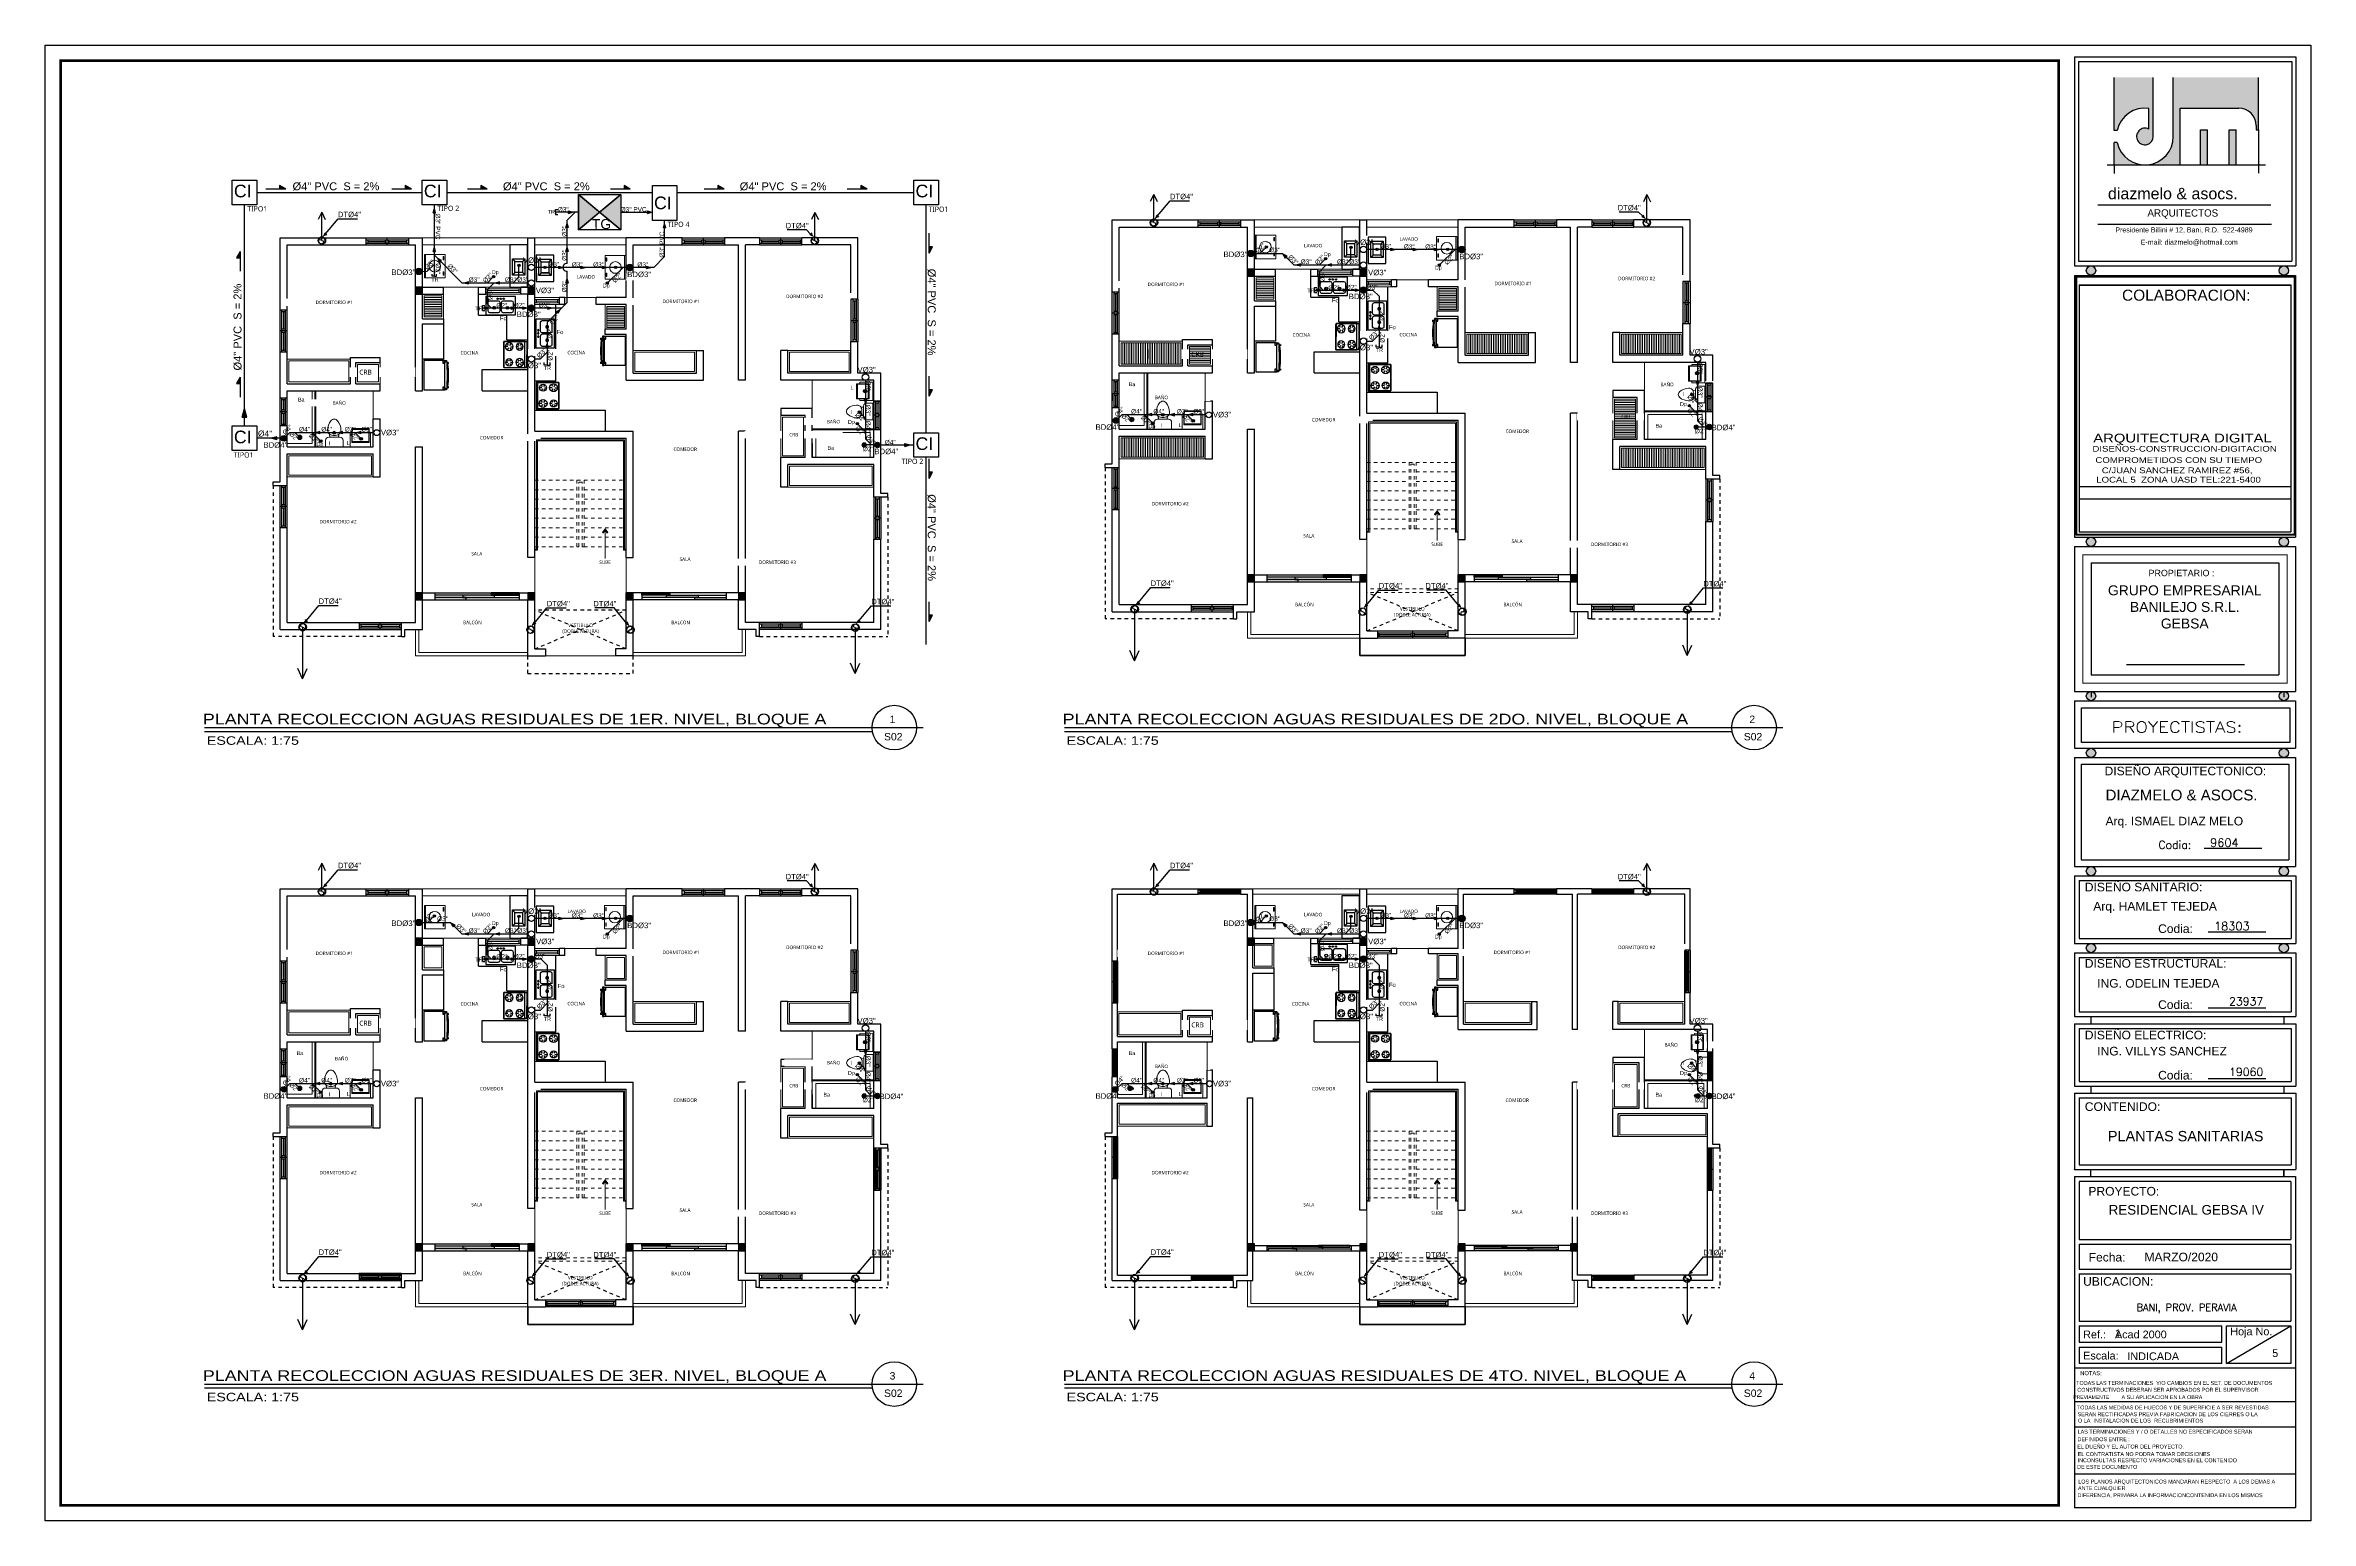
# Model space of a CAD drawing. Header units: feet. Extents: x 1019 to 2236, y -546 to 122.
# Drawn here: x 1054.3 to 1118.8, y 18.9 to 60.9 of the extents above; entities that cross this region are included whole.
import ezdxf
from ezdxf.enums import TextEntityAlignment as Align

# ---------------------------------------------------------------- set-up
doc = ezdxf.new("R2010")
doc.units = ezdxf.units.FT
doc.header["$LTSCALE"] = 0.05
doc.header["$MEASUREMENT"] = 0
for name, pattern in [('ACAD_ISO03W100', [30, 12, -18]), ('DASHDOT', [25.4, 12.7, -6.35, 0, -6.35]), ('DASHED2', [0.375, 0.25, -0.125]), ('HIDDEN', [9.525, 6.35, -3.175])]:
    doc.linetypes.add(name, pattern=pattern)
for name, color, linetype in [('1', 5, 'ACAD_ISO03W100'), ('AGUAS-N', 4, 'Continuous'), ('AGUASNEGRAS', 4, 'Continuous'), ('ANNDTTEXT', 2, 'Continuous'), ('columna', 9, 'Continuous'), ('HOJA', 7, 'Continuous'), ('MARCO', 1, 'Continuous'), ('MUEBLES', 8, 'Continuous'), ('PERT-VENT', 8, 'Continuous'), ('PISO', 8, 'Continuous'), ('TARGETA', 7, 'Continuous'), ('TARJETA2', 1, 'Continuous'), ('TELEFONO', 3, 'DASHDOT'), ('TEXTO', 2, 'Continuous'), ('textos', 7, 'Continuous'), ('TEXXT', 2, 'Continuous'), ('TXT', 2, 'Continuous'), ('VUELO', 8, 'HIDDEN')]:
    doc.layers.add(name, color=color, linetype=linetype)
for name, color, linetype, lineweight in [('A-GENM', 8, 'Continuous', 9), ('A-WALL', 7, 'Continuous', 25), ('closet', 8, 'Continuous', 5), ('COCINA', 8, 'Continuous', 25), ('escalera', 8, 'DASHED2', 0), ('FURN', 8, 'Continuous', 9), ('I-FURN', 8, 'Continuous', 0), ('MB', 8, 'Continuous', 20), ('P-SANR-FIXT', 8, 'Continuous', 9)]:
    doc.layers.add(name, color=color, linetype=linetype, lineweight=lineweight)
doc.styles.add('ads', font='trebuc.ttf', dxfattribs={"height": 0.14})
doc.styles.add('DAMIAN', font='arial.ttf', dxfattribs={"height": 0.12})
doc.styles.add('DIMTEXT', font='arial.ttf')
doc.styles.add('grd', font='arial.ttf', dxfattribs={"height": 0.15})
doc.styles.get("Standard").update_dxf_attribs({"font": 'arial.ttf'})
doc.styles.add('TITTEXTM', font='romanc.shx')

# ---------------------------------------------------------------- blocks, each defined once
blk = doc.blocks.new('A$C2C3967B4')
at = {"layer": 'COCINA'}
for p, q in [((0.838, 0.52), (0, 0.52)), ((0, 0.52), (0, 0)), ((0.051, 0.342), (0.051, 0.119)), ((0.356, 0.393), (0.102, 0.393)), ((0.102, 0.068), (0.356, 0.068)), ((0.406, 0.119), (0.406, 0.342)), ((0.432, 0.342), (0.432, 0.119)), ((0.737, 0.393), (0.483, 0.393)), ((0.483, 0.068), (0.737, 0.068)), ((0.787, 0.119), (0.787, 0.342)), ((0.838, 0), (0.838, 0.52)), ((0, 0), (0.838, 0))]:
    blk.add_line(p, q, dxfattribs=at)
for centre, radius in [((0.229, 0.202), 0.0381), ((0.33, 0.456), 0.0201), ((0.419, 0.456), 0.0201), ((0.508, 0.456), 0.0201), ((0.61, 0.202), 0.0381)]:
    blk.add_circle(centre, radius, dxfattribs=at)
for centre, start, end in [((0.102, 0.342), 90, 180), ((0.102, 0.119), 180, 270), ((0.356, 0.342), 0, 90), ((0.356, 0.119), 270, 0), ((0.483, 0.342), 90, 180), ((0.483, 0.119), 180, 270), ((0.737, 0.342), 0, 90), ((0.737, 0.119), 270, 0)]:
    blk.add_arc(centre, 0.0508, start, end, dxfattribs=at)
blk = doc.blocks.new('A$C285A50AC')
at = {"layer": 'MUEBLES'}
for p, q in [((0.001, 0.69, -0.889), (0, 0.029, -0.889)), ((0.001, 0.69), (0.001, 0.639)), ((0.763, 0.688), (0.001, 0.69)), ((0.763, 0.688, -0.889), (0.001, 0.69, -0.889)), ((0.762, 0.028, -0.889), (0.763, 0.688, -0.889)), ((0.763, 0.637), (0.763, 0.688)), ((0, 0.029, -0.889), (0.762, 0.028, -0.889)), ((0.001, 0.639), (0.763, 0.637))]:
    blk.add_line(p, q, dxfattribs=at)
at = {"layer": 'MUEBLES', "color": 8}
for p, q in [((0.12, 0.505, 0.003), (0.054, 0.543, 0.003)), ((0.12, 0.467, 0.003), (0.054, 0.429, 0.003)), ((0.12, 0.2, 0.003), (0.065, 0.232, 0.003)), ((0.12, 0.162, 0.003), (0.065, 0.131, 0.003)), ((0.153, 0.143, 0.003), (0.152, 0.08, 0.003)), ((0.153, 0.524, 0.003), (0.153, 0.6, 0.003)), ((0.153, 0.448, 0.003), (0.153, 0.372, 0.003)), ((0.153, 0.219, 0.003), (0.153, 0.283, 0.003)), ((0.186, 0.505, 0.003), (0.252, 0.543, 0.003)), ((0.186, 0.467, 0.003), (0.252, 0.429, 0.003)), ((0.186, 0.2, 0.003), (0.241, 0.232, 0.003)), ((0.186, 0.162, 0.003), (0.241, 0.13, 0.003)), ((0.577, 0.2, 0.003), (0.511, 0.238, 0.003)), ((0.577, 0.162, 0.003), (0.511, 0.124, 0.003)), ((0.577, 0.466, 0.003), (0.522, 0.435, 0.003)), ((0.577, 0.504, 0.003), (0.523, 0.536, 0.003)), ((0.61, 0.523, 0.003), (0.611, 0.587, 0.003)), ((0.61, 0.447, 0.003), (0.61, 0.384, 0.003)), ((0.61, 0.219, 0.003), (0.61, 0.295, 0.003)), ((0.61, 0.142, 0.003), (0.61, 0.066, 0.003)), ((0.643, 0.504, 0.003), (0.698, 0.536, 0.003)), ((0.643, 0.466, 0.003), (0.698, 0.434, 0.003)), ((0.643, 0.199, 0.003), (0.709, 0.237, 0.003)), ((0.643, 0.161, 0.003), (0.709, 0.123, 0.003))]:
    blk.add_line(p, q, dxfattribs=at)
at = {"layer": 'MUEBLES', "extrusion": (-0.001805, -0.999998, 0)}
for p, q in [((0.063, 0.027, -0.622), (0.698, 0.025, -0.622)), ((0.063, 0.027, -0.102), (0.698, 0.025, -0.102))]:
    blk.add_line(p, q, dxfattribs=at)
at = {"layer": 'MUEBLES'}
for centre, radius in [((0.153, 0.486, 0.003), 0.114), ((0.153, 0.181, 0.003), 0.102), ((0.61, 0.181, 0.003), 0.114), ((0.61, 0.485, 0.003), 0.102)]:
    blk.add_circle(centre, radius, dxfattribs=at)
at = {"layer": 'MUEBLES', "color": 8, "extrusion": (-0.001805, -0.999998, 0)}
for centre in [(0.089, -0.038, -0.027), (0.216, -0.038, -0.027), (0.381, -0.038, -0.027), (0.546, -0.038, -0.027), (0.673, -0.038, -0.027)]:
    blk.add_circle(centre, 0.0254, dxfattribs=at)
at = {"layer": 'MUEBLES'}
for points in [[(0.001, 0.69, 0.254), (0.001, 0.639, 0.254), (0.763, 0.637, 0.254), (0.763, 0.688, 0.254)], [(0, 0.029), (0.001, 0.639), (0.763, 0.637), (0.762, 0.028)]]:
    blk.add_3dface(points, dxfattribs=at)
at = {"layer": 'MUEBLES', "color": 8}
for points in [[(0.025, 0.027, -0.076), (0.025, 0.027, -0.533), (0.737, 0.025, -0.533), (0.737, 0.025, -0.076)], [(0.025, 0.027, -0.597), (0.025, 0.027, -0.851), (0.737, 0.025, -0.851), (0.737, 0.025, -0.597)]]:
    blk.add_3dface(points, dxfattribs=at)
blk = doc.blocks.new('A$C007B5363')
at = {"layer": 'COCINA'}
for p, q in [((0, 0.829), (0.594, 0.829)), ((0, 0), (0, 0.829)), ((0.551, 0.816), (0.551, 0.752)), ((0.621, 0.822), (0.557, 0.822)), ((0.557, 0.746), (0.582, 0.746)), ((0.589, 0.752), (0.589, 0.778)), ((0.594, 0.829), (0.601, 0.829)), ((0.594, 0.822), (0.594, 0.829)), ((0.594, 0.045), (0.594, 0.784)), ((0.595, 0.784), (0.621, 0.784)), ((0.601, 0.829), (0.601, 0.822)), ((0.645, 0.829), (0.601, 0.829)), ((0.601, 0.784), (0.601, 0.044)), ((0.627, 0.791), (0.627, 0.816)), ((0.649, 0.778), (0.671, 0.778)), ((0.671, 0.74), (0.651, 0.74)), ((0.654, 0.702), (0.671, 0.702)), ((0.671, 0.778), (0.698, 0.778)), ((0.671, 0.74), (0.671, 0.778)), ((0.671, 0.74), (0.671, 0.778)), ((0.698, 0.74), (0.671, 0.74)), ((0.671, 0.74), (0.671, 0.702)), ((0.671, 0.702), (0.671, 0.74)), ((0.699, 0.74), (0.699, 0.778)), ((0.594, 0), (0, 0)), ((0.551, 0.076), (0.551, 0.013)), ((0.582, 0.083), (0.557, 0.083)), ((0.557, 0.006), (0.621, 0.006)), ((0.589, 0.051), (0.589, 0.076)), ((0.594, 0), (0.594, 0.006)), ((0.594, 0), (0.601, 0)), ((0.621, 0.044), (0.595, 0.044)), ((0.601, 0.006), (0.601, 0)), ((0.601, 0), (0.645, 0)), ((0.627, 0.013), (0.627, 0.038)), ((0.671, 0.051), (0.649, 0.051)), ((0.651, 0.089), (0.671, 0.089)), ((0.671, 0.127), (0.654, 0.127)), ((0.671, 0.127), (0.671, 0.089)), ((0.671, 0.089), (0.671, 0.127)), ((0.671, 0.089), (0.698, 0.089)), ((0.671, 0.051), (0.671, 0.089)), ((0.671, 0.051), (0.671, 0.089)), ((0.698, 0.051), (0.671, 0.051)), ((0.699, 0.051), (0.699, 0.089))]:
    blk.add_line(p, q, dxfattribs=at)
for centre, radius, start, end in [((0.557, 0.816), 0.00635, 90, 180), ((0.557, 0.752), 0.00635, 180, 270), ((0.582, 0.752), 0.00635, 270, 360), ((0.595, 0.778), 0.00635, 90, 180), ((0.621, 0.816), 0.00635, 360, 90), ((0.621, 0.791), 0.00635, 270, 360), ((-3.851, 0.414), 4.515, 354.73513, 5.26487), ((-3.079, 0.414), 3.761, 355.61817, 4.38183), ((-1.675, 0.414), 2.373, 352.11514, 7.88486), ((0.557, 0.076), 0.00635, 90, 180), ((0.557, 0.013), 0.00635, 180, 270), ((0.582, 0.076), 0.00635, 360, 90), ((0.595, 0.051), 0.00635, 180, 270), ((0.621, 0.038), 0.00635, 360, 90), ((0.621, 0.013), 0.00635, 270, 360)]:
    blk.add_arc(centre, radius, start, end, dxfattribs=at)
blk = doc.blocks.new('bath_sink_6127 - bath_sink_6127-V2-Nivel 1')
at = {"layer": 'I-FURN'}
for p, q in [((0.293, 0.297), (-0.127, 0.297)), ((-0.127, 0.297), (-0.127, -0.29)), ((0.395, 0.244), (-0.005, 0.244)), ((-0.005, 0.244), (-0.005, -0.245)), ((0.025, -0.234), (0.025, 0.233)), ((0.025, 0.233), (0.369, 0.233)), ((0.293, 0.244), (0.293, 0.297)), ((0.369, 0.233), (0.369, -0.234)), ((0.395, -0.245), (0.395, 0.244)), ((0.293, -0.29), (-0.127, -0.29)), ((-0.005, -0.245), (0.395, -0.245)), ((0.369, -0.234), (0.025, -0.234)), ((0.293, -0.29), (0.293, -0.245))]:
    blk.add_line(p, q, dxfattribs=at)
blk = doc.blocks.new('Toilet_-_Tank_-_3D_4840 - 17_ High_ Seat Not Visible-536545-Nivel 1')
at = {"layer": 'P-SANR-FIXT'}
for p, q in [((0.248, 0.489), (-0.248, 0.489)), ((-0.248, 0.489), (-0.248, 0.298)), ((-0.159, 0.21), (-0.123, 0.21)), ((-0.123, 0.21), (-0.132, 0.127)), ((-0.123, 0.21), (0.123, 0.21)), ((0.132, 0.127), (0.123, 0.21)), ((0.123, 0.21), (0.159, 0.21)), ((0.248, 0.298), (0.248, 0.489))]:
    blk.add_line(p, q, dxfattribs=at)
for centre, radius, start, end in [((-0.159, 0.298), 0.0889, 180, 270), ((-0.023, 0.008), 0.167, 151.05961, 182.70905), ((-0.083, 0.041), 0.0995, 119.89806, 151.05961), ((0, -0.104), 0.266, 90.10194, 119.89806), ((0, -0.104), 0.266, 60.10194, 89.89806), ((0.083, 0.041), 0.0995, 28.94039, 60.10194), ((0.159, 0.298), 0.0889, 270, 360), ((0.023, 0.008), 0.167, 357.29095, 28.94039), ((0.25, 0.021), 0.441, 182.70905, 218.50584), ((0.011, -0.169), 0.136, 218.50584, 265.21903), ((-0.011, -0.169), 0.136, 274.78097, 321.49416), ((-0.25, 0.021), 0.441, 321.49416, 357.29095)]:
    blk.add_arc(centre, radius, start, end, dxfattribs=at)
blk = doc.blocks.new('A$C3D6C2CD6')
at = {"layer": 'P-SANR-FIXT'}
for p, q in [((0, 1.6), (0.787, 1.6)), ((0, 0.102), (0, 1.6)), ((0.711, 1.6), (0.711, 0.102)), ((0.787, 0), (0.787, 1.6)), ((0.813, 1.6), (0.813, 0)), ((0.711, 0.102), (0, 0.102)), ((0.324, 0.227), (0.324, 0.317)), ((0.333, 0.317), (0.333, 0.227)), ((0.351, 0.227), (0.351, 0.317)), ((0.36, 0.317), (0.36, 0.227)), ((0.378, 0.227), (0.378, 0.317)), ((0.387, 0.317), (0.387, 0.227)), ((0, 0), (0.787, 0)), ((0.124, 0), (0.787, 0)), ((0.813, 0), (0.787, 0)), ((0.813, 0), (0.787, 0))]:
    blk.add_line(p, q, dxfattribs=at)
for centre, radius, start, end in [((0.356, 0.272), 0.0635, 90, 270), ((0.356, 0.272), 0.0635, 90, 270), ((0.328, 0.317), 0.00444, 360, 180), ((0.328, 0.227), 0.00444, 180, 360), ((0.356, 0.317), 0.00444, 360, 180), ((0.356, 0.227), 0.00444, 180, 360), ((0.356, 0.272), 0.0635, 270, 90), ((0.356, 0.272), 0.0635, 270, 90), ((0.383, 0.317), 0.00444, 360, 180), ((0.383, 0.227), 0.00444, 180, 360)]:
    blk.add_arc(centre, radius, start, end, dxfattribs=at)
blk = doc.blocks.new('A$C6DF15AF1')
for points in [[(0, 0), (0.896, 0), (0.896, 0.067), (0, 0.067)], [(0.796, 0.067), (1.703, 0.067), (1.703, 0.133), (0.796, 0.133)], [(1.603, 0.133), (2.4, 0.133), (2.4, 0.2), (1.603, 0.2)]]:
    blk.add_hatch(color=256).paths.add_polyline_path(points)
at = {"layer": 'PERT-VENT', "extrusion": (-6.28888e-16, -1.94037e-15, -1)}
for points in [[(0, 0), (-0.896, 0), (-0.896, 0.067), (0, 0.067)], [(-0.796, 0.067), (-1.703, 0.067), (-1.703, 0.133), (-0.796, 0.133)], [(-1.603, 0.133), (-2.4, 0.133), (-2.4, 0.2), (-1.603, 0.2)]]:
    blk.add_lwpolyline(points, close=True, dxfattribs=at)
at = {"layer": 'PISO'}
for p, q in [((0, 0.2), (2.4, 0.2)), ((0, 0), (2.4, 0))]:
    blk.add_line(p, q, dxfattribs=at)
at = {"layer": 'PISO', "extrusion": (-6.28888e-16, -1.94037e-15, -1)}
for p, q in [((0.796, 0.133), (0, 0.133)), ((1.703, 0.067), (2.4, 0.067))]:
    blk.add_line(p, q, dxfattribs=at)
blk = doc.blocks.new('A$C153C7E87')
at = {"layer": 'COCINA'}
for p, q in [((0.076, 0.804), (0.143, 0.731)), ((0.427, 0.804), (0.36, 0.731)), ((0.143, 0.411), (0.076, 0.339)), ((0.36, 0.411), (0.427, 0.339))]:
    blk.add_line(p, q, dxfattribs=at)
at = {"layer": 'COCINA', "extrusion": (1.60732e-15, -2.48059e-15, -1)}
for points in [[(-0.502, 1.2), (0, 1.2), (0, 0), (-0.502, 0)], [(-0.427, 0.339), (-0.076, 0.339), (-0.076, 0.804), (-0.427, 0.804)], [(-0.36, 0.411), (-0.143, 0.411), (-0.143, 0.731), (-0.36, 0.731)]]:
    blk.add_lwpolyline(points, close=True, dxfattribs=at)
blk = doc.blocks.new('A$C01EB0BB3')
at = {"layer": 'FURN'}
for p, q in [((0, 0, 224.56), (0, 0.61, 224.56)), ((0, 0.61, 224.56), (0.533, 0.61, 224.56)), ((0.503, 0.61, 224.56), (0.503, 0, 224.56)), ((0.533, 0.61, 224.56), (0.533, 0, 224.56)), ((0.533, 0, 224.56), (0, 0, 224.56))]:
    blk.add_line(p, q, dxfattribs=at)
at = {"layer": 'FURN', "ltscale": 0.02, "elevation": 224.56}
for points in [[(0.047, 0.536), (0.047, 0.45), (0.032, 0.45), (0.032, 0.536)], [(0.047, 0.143), (0.047, 0.057), (0.032, 0.057), (0.032, 0.143)]]:
    blk.add_lwpolyline(points, close=True, dxfattribs=at)
at = {"layer": 'FURN', "ltscale": 0.02}
blk.add_circle((0.267, 0.305, 224.56), 0.15, dxfattribs=at)
blk = doc.blocks.new('A$C78C8556F')
at = {"layer": 'PERT-VENT', "extrusion": (-2.36659e-12, 8.94772e-16, -1)}
for p, q in [((0, 0.2), (2, 0.2)), ((0, 0.15), (2, 0.15)), ((0, 0.05), (2, 0.05)), ((2, 0), (0, 0)), ((0.047, 0.1), (0.953, 0.1)), ((0.953, 0.15), (0.953, 0.05)), ((1, 0.2), (1, 0)), ((1.047, 0.15), (1.047, 0.05)), ((1.047, 0.1), (1.946, 0.1)), ((1.946, 0.05), (1.946, 0.15))]:
    blk.add_line(p, q, dxfattribs=at)
at = {"layer": 'PERT-VENT'}
blk.add_line((0.047, 0.05), (0.047, 0.15), dxfattribs=at)
blk = doc.blocks.new('A$C59FC24C1')
at = {"layer": 'PERT-VENT', "extrusion": (-2.36783e-12, 8.94772e-16, -1)}
for p, q in [((0, 0), (0, 1.2)), ((0.038, 1.2), (0.038, 0)), ((0.038, 1.165), (0.113, 1.165)), ((0.038, 1.165), (0.113, 1.165)), ((0.075, 1.165), (0.075, 0.635)), ((0.113, 1.2), (0.113, 0)), ((0.15, 1.2), (0.15, 0)), ((0.15, 0.6), (0, 0.6)), ((0.113, 0.635), (0.038, 0.635)), ((0.113, 0.565), (0.038, 0.565)), ((0.038, 0.04), (0.113, 0.04)), ((0.075, 0.565), (0.075, 0.04))]:
    blk.add_line(p, q, dxfattribs=at)
blk = doc.blocks.new('A$C5EA57A7C')
for points in [[(0.038, 0), (0.86, 0), (0.86, 0.05), (0.038, 0.05)], [(0.735, 0.05), (1.6, 0.05), (1.6, 0.1), (0.735, 0.1)], [(1.475, 0.1), (2.362, 0.1), (2.362, 0.15), (1.475, 0.15)]]:
    blk.add_hatch(color=256).paths.add_polyline_path(points)
at = {"layer": 'PERT-VENT', "extrusion": (-6.28888e-16, -1.94037e-15, -1)}
for points in [[(-0.038, 0), (-0.86, 0), (-0.86, 0.05), (-0.038, 0.05)], [(-0.735, 0.05), (-1.6, 0.05), (-1.6, 0.1), (-0.735, 0.1)], [(-1.475, 0.1), (-2.362, 0.1), (-2.362, 0.15), (-1.475, 0.15)]]:
    blk.add_lwpolyline(points, close=True, dxfattribs=at)
at = {"layer": 'PISO'}
for p, q in [((0, 0.15), (2.4, 0.15)), ((0, 0), (2.4, 0))]:
    blk.add_line(p, q, dxfattribs=at)
at = {"layer": 'PISO', "extrusion": (-6.28888e-16, -1.94037e-15, -1)}
for p, q in [((0.823, 0.1), (0, 0.1)), ((1.6, 0.05), (2.4, 0.05))]:
    blk.add_line(p, q, dxfattribs=at)
blk = doc.blocks.new('A$C6FFE63EF')
at = {"layer": 'TEXTO', "ltscale": 0.05}
h = blk.add_hatch(color=256, dxfattribs=at)
h.paths.add_polyline_path([(1.319, 2.87), (1.319, 2.479, 3.622679), (1.401, 2.342), (1.401, 3.449), (0.672, 3.449), (0.672, 2.457), (0.725, 2.457, -0.391497)])
h.paths.add_polyline_path([(1.246, 1.809, -0.351969), (0.725, 2.227), (0.672, 2.227), (0.672, 1.809)])
h.paths.add_polyline_path([(1.91, 2.875), (3.008, 2.875, -0.414214), (3.336, 2.547), (3.336, 2.466), (3.377, 2.466), (3.377, 3.449), (1.779, 3.449), (1.779, 2.342, -0.414214), (1.246, 1.809), (1.91, 1.809)])
h.paths.add_polyline_path([(2.418, 2.465), (2.287, 2.465), (2.287, 1.809), (2.418, 1.809)], flags=17)
h.paths.add_polyline_path([(2.959, 2.465), (2.828, 2.465), (2.828, 1.809), (2.959, 1.809)], flags=17)
for p, q in [((0.671, 2.456), (0.671, 3.448)), ((1.401, 2.341), (1.401, 3.448)), ((1.778, 2.341), (1.778, 3.448)), ((3.377, 2.465), (3.377, 3.448)), ((1.319, 2.479), (1.319, 2.869)), ((1.909, 1.808), (1.909, 2.874)), ((1.909, 2.874), (3.008, 2.874)), ((0.725, 2.456), (0.671, 2.456)), ((0.671, 1.808), (0.671, 2.227)), ((0.725, 2.227), (0.671, 2.227)), ((2.287, 1.808), (2.287, 2.464)), ((2.287, 2.464), (2.418, 2.464)), ((2.418, 1.808), (2.418, 2.464)), ((2.828, 1.808), (2.828, 2.464)), ((2.828, 2.464), (2.959, 2.464)), ((2.959, 1.808), (2.959, 2.464)), ((3.336, 2.546), (3.336, 2.465)), ((3.336, 2.465), (3.377, 2.465)), ((3.377, 2.465), (3.377, 1.653)), ((0.534, 1.808), (3.512, 1.808)), ((0.671, 1.808), (0.671, 1.647)), ((0.362, 1.057), (3.61, 1.057)), ((0.362, 0.698), (3.622, 0.698))]:
    blk.add_line(p, q, dxfattribs=at)
for centre, radius, start, end in [((1.245, 2.341), 0.533, 82.0412, 167.5619), ((3.008, 2.546), 0.328, 0, 90), ((1.245, 2.341), 0.533, 192.4381, 0), ((1.245, 2.341), 0.156, 61.7263, 0)]:
    blk.add_arc(centre, radius, start, end, dxfattribs=at)
at = {"layer": 'TEXTO', "ltscale": 0.3, "width": 13.01141, "attachment_point": 1}
for s, insert, char_height in [('{\\fSwis721 Blk BT|b0|i0|c0|p34;diazmelo & asocs.}', (0.552, 1.378), 0.21489), ('{\\fComic Sans MS|b0|i0|c0|p66;ARQUITECTOS}', (1.293, 0.975), 0.13753), ('{\\fArial|b0|i0|c0|p34;Presidente Billini # 12, Bani, R.D.  522-4989}', (0.69, 0.636), 0.09455), ('{\\fArial|b0|i0|c0|p34;E-mail: diazmelo@hotmail.com}', (1.167, 0.405), 0.09455)]:
    blk.add_mtext(s, dxfattribs=dict(at, insert=insert, char_height=char_height))
blk = doc.blocks.new('A$C72735B25')
at = {"layer": 'PERT-VENT', "extrusion": (-1.27878e-17, -1.31713e-15, -1)}
for p, q in [((0, 0), (0, 1.203)), ((0.05, 0), (0.05, 1.203)), ((0.15, 0.648), (0.05, 0.648)), ((0.1, 0.648), (0.1, 1.149)), ((0.15, 0), (0.15, 1.203)), ((0.2, 0), (0.2, 1.203)), ((0.2, 0.602), (0, 0.602)), ((0.15, 0.555), (0.05, 0.555)), ((0.05, 0.05), (0.15, 0.05)), ((0.1, 0.05), (0.1, 0.555))]:
    blk.add_line(p, q, dxfattribs=at)
at = {"layer": 'PERT-VENT', "extrusion": (-1.27878e-17, 1.31713e-15, -1)}
blk.add_line((0.05, 1.153), (0.15, 1.153), dxfattribs=at)
blk = doc.blocks.new('A$C15954AF6')
at = {"layer": 'P-SANR-FIXT'}
for p, q in [((0, 0.813), (1.75, 0.813)), ((0, 0.813), (0.001, 0.001)), ((1.75, 0.787), (0, 0.787)), ((0.102, 0.711), (1.648, 0.711)), ((0.102, 0.711), (0.102, 0)), ((1.648, 0.711), (1.649, 0)), ((1.75, 0.813), (1.75, 0)), ((1.649, 0), (0.001, 0)), ((1.434, 0.387), (1.523, 0.387)), ((1.523, 0.378), (1.434, 0.378)), ((1.434, 0.36), (1.523, 0.36)), ((1.523, 0.351), (1.434, 0.351)), ((1.434, 0.333), (1.523, 0.333)), ((1.523, 0.324), (1.434, 0.324)), ((1.649, 0), (1.75, 0))]:
    blk.add_line(p, q, dxfattribs=at)
for centre, radius, start, end in [((1.478, 0.355), 0.0635, 0.04719, 180.04719), ((1.478, 0.355), 0.0635, 0.04719, 180.04719), ((1.478, 0.355), 0.0635, 180.04719, 0.04719), ((1.478, 0.355), 0.0635, 180.04719, 0.04719), ((1.434, 0.383), 0.00444, 90.04719, 270.04719), ((1.434, 0.355), 0.00444, 90.04719, 270.04719), ((1.434, 0.328), 0.00444, 90.04719, 270.04719), ((1.523, 0.383), 0.00444, 270.04719, 90.04719), ((1.523, 0.355), 0.00444, 270.04719, 90.04719), ((1.523, 0.328), 0.00444, 270.04719, 90.04719)]:
    blk.add_arc(centre, radius, start, end, dxfattribs=at)
blk = doc.blocks.new('A$C5F285EFA')
at = {"layer": 'P-SANR-FIXT'}
for p, q in [((0, 0.813), (1.8, 0.813)), ((0, 0.813), (0.001, 0.001)), ((1.8, 0.787), (0, 0.787)), ((0.102, 0.711), (1.698, 0.711)), ((0.102, 0.711), (0.102, 0)), ((1.698, 0.711), (1.699, 0)), ((1.8, 0.813), (1.8, 0)), ((1.699, 0), (0.001, 0)), ((1.484, 0.387), (1.573, 0.387)), ((1.573, 0.378), (1.484, 0.378)), ((1.484, 0.36), (1.573, 0.36)), ((1.573, 0.351), (1.484, 0.351)), ((1.484, 0.333), (1.573, 0.333)), ((1.573, 0.324), (1.484, 0.324)), ((1.699, 0), (1.8, 0))]:
    blk.add_line(p, q, dxfattribs=at)
for centre, radius, start, end in [((1.528, 0.355), 0.0635, 0.04719, 180.04719), ((1.528, 0.355), 0.0635, 0.04719, 180.04719), ((1.528, 0.355), 0.0635, 180.04719, 0.04719), ((1.528, 0.355), 0.0635, 180.04719, 0.04719), ((1.484, 0.383), 0.00444, 90.04719, 270.04719), ((1.484, 0.355), 0.00444, 90.04719, 270.04719), ((1.484, 0.328), 0.00444, 90.04719, 270.04719), ((1.573, 0.383), 0.00444, 270.04719, 90.04719), ((1.573, 0.355), 0.00444, 270.04719, 90.04719), ((1.573, 0.328), 0.00444, 270.04719, 90.04719)]:
    blk.add_arc(centre, radius, start, end, dxfattribs=at)
blk = doc.blocks.new('A$C7995192D')
at = {"layer": 'TELEFONO'}
blk.add_hatch(color=256, dxfattribs=at).paths.add_polyline_path([(0.638, 0.116), (0.437, 0.116), (0.437, 0)])
for p, q in [((0.638, 0.116), (0, 0.116)), ((0.437, 0), (0.437, 0.116)), ((0.638, 0.116), (0.437, 0))]:
    blk.add_line(p, q, dxfattribs=at)
blk = doc.blocks.new('A$C206B62E9')
at = {"color": 2}
blk.add_circle((0.125, 0.125), 0.125, dxfattribs=at)
for centre, start, end in [((0.063, 0.129), 356.4536, 176.4536), ((0.187, 0.121), 176.4536, 356.4536)]:
    blk.add_arc(centre, 0.0625, start, end, dxfattribs=at)
blk = doc.blocks.new('A$C012446DC')
at = {"layer": 'PISO'}
h = blk.add_hatch(dxfattribs=at)
h.set_pattern_fill('ANSI31', color=256, scale=0.008571, angle=180)
h.set_pattern_definition([(225, (206536.064322, 1154820.960068), (0.0192434059784, -0.0192434059784), [])])
h.paths.add_polyline_path([(0, 0), (0.2, 0), (0.2, 0.2), (0, 0.2)])
at = {"layer": 'columna'}
blk.add_lwpolyline([(0.2, 0.2), (0, 0.2), (0, 0), (0.2, 0)], close=True, dxfattribs=at)
blk = doc.blocks.new('A$C387E0859')
for p in [(0, 8.7), (3.2, 8.7), (0, 0), (3.2, 0), (6, 0), (9.2, 0)]:
    blk.add_blockref('A$C012446DC', p)
blk = doc.blocks.new('A$C074D4DC8')
at = {"layer": 'FURN'}
blk.add_line((0.042, 0.342), (0.042, -0.198), dxfattribs=at)
for points in [[(0.042, 0.342), (-0.008, 0.274), (0.012, 0.262), (0.042, 0.342)], [(0.042, 0.342), (0.092, 0.274), (0.072, 0.262), (0.042, 0.342)]]:
    blk.add_lwpolyline(points, dxfattribs=at)

msp = doc.modelspace()

# ---------------------------------------------------------------- hatches: boundary and pattern name
at = {"layer": 'AGUASNEGRAS'}
for points in [[(1065.386, 56.109), (1065.352, 56.229), (1065.317, 56.109)], [(1069.164, 56.162), (1069.284, 56.128), (1069.164, 56.093)], [(1071.417, 56.162), (1071.536, 56.128), (1071.417, 56.093)], [(1069.095, 55.688), (1069.13, 55.808), (1069.164, 55.688)], [(1071.871, 55.677), (1071.905, 55.797), (1071.94, 55.677)], [(1065.386, 55.01), (1065.352, 55.13), (1065.317, 55.01)], [(1069.095, 55.004), (1069.13, 55.124), (1069.164, 55.004)], [(1065.554, 54.747), (1065.445, 54.807), (1065.505, 54.698)], [(1071.39, 54.59), (1071.51, 54.556), (1071.39, 54.521)], [(1090.01, 54.654), (1089.89, 54.62), (1090.01, 54.585)], [(1090.89, 54.654), (1090.77, 54.62), (1090.89, 54.585)], [(1066.32, 54.144), (1066.2, 54.11), (1066.32, 54.075)], [(1066.825, 53.644), (1066.859, 53.524), (1066.894, 53.644)], [(1067.2, 54.144), (1067.08, 54.11), (1067.2, 54.075)], [(1090.475, 53.945), (1090.595, 53.91), (1090.475, 53.876)], [(1090.515, 54.154), (1090.549, 54.034), (1090.584, 54.154)], [(1091.222, 53.945), (1091.342, 53.91), (1091.222, 53.876)], [(1091.562, 53.945), (1091.682, 53.91), (1091.562, 53.876)], [(1066.785, 53.434), (1066.905, 53.4), (1066.785, 53.365)], [(1067.532, 53.434), (1067.652, 53.4), (1067.532, 53.365)], [(1067.872, 53.434), (1067.992, 53.4), (1067.872, 53.365)], [(1068.581, 53.434), (1068.701, 53.4), (1068.581, 53.365)], [(1068.825, 53.297), (1068.934, 53.357), (1068.874, 53.248)], [(1060.013, 50.294), (1059.944, 50.534), (1059.875, 50.294)], [(1077.657, 50.804), (1077.623, 50.684), (1077.588, 50.804)], [(1085.774, 50.394), (1085.654, 50.359), (1085.774, 50.325)], [(1086.422, 50.393), (1086.302, 50.358), (1086.422, 50.324)], [(1086.945, 50.394), (1086.825, 50.359), (1086.945, 50.325)], [(1060.861, 49.734), (1060.705, 49.689), (1060.861, 49.644)], [(1062.084, 49.884), (1061.964, 49.849), (1062.084, 49.814)], [(1062.732, 49.883), (1062.612, 49.848), (1062.732, 49.814)], [(1063.255, 49.884), (1063.135, 49.849), (1063.255, 49.815)], [(1078.741, 49.544), (1078.897, 49.499), (1078.741, 49.454)], [(1066.32, 35.611), (1066.2, 35.577), (1066.32, 35.542)], [(1067.2, 35.611), (1067.08, 35.577), (1067.2, 35.542)], [(1090.01, 35.611), (1089.89, 35.577), (1090.01, 35.542)], [(1090.89, 35.611), (1090.77, 35.577), (1090.89, 35.542)], [(1066.785, 34.902), (1066.905, 34.867), (1066.785, 34.833)], [(1067.532, 34.902), (1067.652, 34.867), (1067.532, 34.833)], [(1067.872, 34.902), (1067.992, 34.867), (1067.872, 34.833)], [(1090.475, 34.902), (1090.595, 34.867), (1090.475, 34.833)], [(1091.222, 34.902), (1091.342, 34.867), (1091.222, 34.833)], [(1091.562, 34.902), (1091.682, 34.867), (1091.562, 34.833)], [(1062.084, 31.351), (1061.964, 31.316), (1062.084, 31.282)], [(1062.732, 31.35), (1062.612, 31.316), (1062.732, 31.281)], [(1063.255, 31.351), (1063.135, 31.317), (1063.255, 31.282)], [(1085.774, 31.351), (1085.654, 31.316), (1085.774, 31.282)], [(1086.422, 31.35), (1086.302, 31.316), (1086.422, 31.281)], [(1086.945, 31.351), (1086.825, 31.317), (1086.945, 31.282)]]:
    msp.add_hatch(color=256, dxfattribs=at).paths.add_polyline_path(points)
at = {"layer": 'AGUASNEGRAS', "ltscale": 3}
h = msp.add_hatch(color=256, dxfattribs=at)
h.dxf.hatch_style = 1
edge = h.paths.add_edge_path()
edge.add_arc((1064.906, 54.439), 0.091, 0, 360)
h = msp.add_hatch(color=256, dxfattribs=at)
h.dxf.hatch_style = 1
edge = h.paths.add_edge_path()
edge.add_arc((1067.034, 54.292), 0.033, 270, 630, ccw=False)
h = msp.add_hatch(color=256, dxfattribs=at)
h.dxf.hatch_style = 1
edge = h.paths.add_edge_path()
edge.add_arc((1067.757, 54.612), 0.033, 270, 630, ccw=False)
h = msp.add_hatch(color=256, dxfattribs=at)
h.dxf.hatch_style = 1
edge = h.paths.add_edge_path()
edge.add_arc((1093.967, 54.62), 0.033, 270, 630, ccw=False)
h = msp.add_hatch(color=256, dxfattribs=at)
h.dxf.hatch_style = 1
edge = h.paths.add_edge_path()
edge.add_arc((1090.737, 53.917), 0.033, 0, 360)
h = msp.add_hatch(color=256, dxfattribs=at)
h.dxf.hatch_style = 1
edge = h.paths.add_edge_path()
edge.add_arc((1091.118, 53.917), 0.033, 0, 360)
h = msp.add_hatch(color=256, dxfattribs=at)
h.dxf.hatch_style = 1
edge = h.paths.add_edge_path()
edge.add_arc((1091.802, 53.91), 0.091, 0, 360)
h = msp.add_hatch(color=256, dxfattribs=at)
h.dxf.hatch_style = 1
edge = h.paths.add_edge_path()
edge.add_arc((1067.047, 53.407), 0.033, 0, 360)
h = msp.add_hatch(color=256, dxfattribs=at)
h.dxf.hatch_style = 1
edge = h.paths.add_edge_path()
edge.add_arc((1067.428, 53.407), 0.033, 0, 360)
h = msp.add_hatch(color=256, dxfattribs=at)
h.dxf.hatch_style = 1
edge = h.paths.add_edge_path()
edge.add_arc((1068.112, 53.4), 0.091, 0, 360)
h = msp.add_hatch(color=256, dxfattribs=at)
h.dxf.hatch_style = 1
edge = h.paths.add_edge_path()
edge.add_arc((1068.561, 52.866), 0.033, 0, 360)
h = msp.add_hatch(color=256, dxfattribs=at)
h.dxf.hatch_style = 1
edge = h.paths.add_edge_path()
edge.add_arc((1092.251, 53.376), 0.033, 0, 360)
h = msp.add_hatch(color=256, dxfattribs=at)
h.dxf.hatch_style = 1
edge = h.paths.add_edge_path()
edge.add_arc((1077.612, 51.032), 0.0474, 0, 360)
h = msp.add_hatch(color=256, dxfattribs=at)
h.dxf.hatch_style = 1
edge = h.paths.add_edge_path()
edge.add_arc((1086.087, 50.36), 0.0394, 0, 360)
h = msp.add_hatch(color=256, dxfattribs=at)
h.dxf.hatch_style = 1
edge = h.paths.add_edge_path()
edge.add_arc((1101.082, 50.614), 0.0332, 90, 450)
h = msp.add_hatch(color=256, dxfattribs=at)
h.dxf.hatch_style = 1
edge = h.paths.add_edge_path()
edge.add_arc((1061.069, 49.689), 0.0812, 0, 360)
h = msp.add_hatch(color=256, dxfattribs=at)
h.dxf.hatch_style = 1
edge = h.paths.add_edge_path()
edge.add_arc((1061.516, 49.716), 0.0394, 0, 360)
h = msp.add_hatch(color=256, dxfattribs=at)
h.dxf.hatch_style = 1
edge = h.paths.add_edge_path()
edge.add_arc((1062.495, 49.849), 0.0394, 0, 360)
h = msp.add_hatch(color=256, dxfattribs=at)
h.dxf.hatch_style = 1
edge = h.paths.add_edge_path()
edge.add_arc((1063.267, 49.677), 0.0394, 0, 360)
h = msp.add_hatch(color=256, dxfattribs=at)
h.dxf.hatch_style = 1
edge = h.paths.add_edge_path()
edge.add_arc((1084.759, 50.199), 0.0812, 0, 360)
h = msp.add_hatch(color=256, dxfattribs=at)
h.dxf.hatch_style = 1
edge = h.paths.add_edge_path()
edge.add_arc((1085.206, 50.226), 0.0394, 0, 360)
h = msp.add_hatch(color=256, dxfattribs=at)
h.dxf.hatch_style = 1
edge = h.paths.add_edge_path()
edge.add_arc((1085.802, 50.116), 0.0394, 0, 360)
h = msp.add_hatch(color=256, dxfattribs=at)
h.dxf.hatch_style = 1
edge = h.paths.add_edge_path()
edge.add_arc((1086.957, 50.187), 0.0394, 0, 360)
h = msp.add_hatch(color=256, dxfattribs=at)
h.dxf.hatch_style = 1
edge = h.paths.add_edge_path()
edge.add_arc((1101.278, 50.01), 0.0474, 90, 450)
h = msp.add_hatch(color=256, dxfattribs=at)
h.dxf.hatch_style = 1
edge = h.paths.add_edge_path()
edge.add_arc((1101.654, 50.009), 0.0795, 0, 360)
h = msp.add_hatch(color=256, dxfattribs=at)
h.dxf.hatch_style = 1
edge = h.paths.add_edge_path()
edge.add_arc((1062.112, 49.606), 0.0394, 0, 360)
h = msp.add_hatch(color=256, dxfattribs=at)
h.dxf.hatch_style = 1
edge = h.paths.add_edge_path()
edge.add_arc((1077.588, 49.5), 0.0474, 90, 450)
h = msp.add_hatch(color=256, dxfattribs=at)
h.dxf.hatch_style = 1
edge = h.paths.add_edge_path()
edge.add_arc((1077.964, 49.499), 0.0795, 0, 360)
h = msp.add_hatch(color=256, dxfattribs=at)
h.dxf.hatch_style = 1
edge = h.paths.add_edge_path()
edge.add_arc((1070.277, 35.577), 0.033, 270, 630, ccw=False)
h = msp.add_hatch(color=256, dxfattribs=at)
h.dxf.hatch_style = 1
edge = h.paths.add_edge_path()
edge.add_arc((1093.967, 35.577), 0.033, 270, 630, ccw=False)
h = msp.add_hatch(color=256, dxfattribs=at)
h.dxf.hatch_style = 1
edge = h.paths.add_edge_path()
edge.add_arc((1067.047, 34.874), 0.033, 0, 360)
h = msp.add_hatch(color=256, dxfattribs=at)
h.dxf.hatch_style = 1
edge = h.paths.add_edge_path()
edge.add_arc((1067.428, 34.874), 0.033, 0, 360)
h = msp.add_hatch(color=256, dxfattribs=at)
h.dxf.hatch_style = 1
edge = h.paths.add_edge_path()
edge.add_arc((1068.112, 34.867), 0.091, 0, 360)
h = msp.add_hatch(color=256, dxfattribs=at)
h.dxf.hatch_style = 1
edge = h.paths.add_edge_path()
edge.add_arc((1090.737, 34.874), 0.033, 0, 360)
h = msp.add_hatch(color=256, dxfattribs=at)
h.dxf.hatch_style = 1
edge = h.paths.add_edge_path()
edge.add_arc((1091.118, 34.874), 0.033, 0, 360)
h = msp.add_hatch(color=256, dxfattribs=at)
h.dxf.hatch_style = 1
edge = h.paths.add_edge_path()
edge.add_arc((1091.802, 34.867), 0.091, 0, 360)
h = msp.add_hatch(color=256, dxfattribs=at)
h.dxf.hatch_style = 1
edge = h.paths.add_edge_path()
edge.add_arc((1068.561, 34.333), 0.033, 0, 360)
h = msp.add_hatch(color=256, dxfattribs=at)
h.dxf.hatch_style = 1
edge = h.paths.add_edge_path()
edge.add_arc((1092.251, 34.333), 0.033, 0, 360)
h = msp.add_hatch(color=256, dxfattribs=at)
h.dxf.hatch_style = 1
edge = h.paths.add_edge_path()
edge.add_arc((1077.612, 32.499), 0.0474, 0, 360)
h = msp.add_hatch(color=256, dxfattribs=at)
h.dxf.hatch_style = 1
edge = h.paths.add_edge_path()
edge.add_arc((1101.143, 31.903), 0.0332, 0, 360)
h = msp.add_hatch(color=256, dxfattribs=at)
h.dxf.hatch_style = 1
edge = h.paths.add_edge_path()
edge.add_arc((1061.069, 31.157), 0.0812, 0, 360)
h = msp.add_hatch(color=256, dxfattribs=at)
h.dxf.hatch_style = 1
edge = h.paths.add_edge_path()
edge.add_arc((1061.516, 31.184), 0.0394, 0, 360)
h = msp.add_hatch(color=256, dxfattribs=at)
h.dxf.hatch_style = 1
edge = h.paths.add_edge_path()
edge.add_arc((1062.112, 31.074), 0.0394, 0, 360)
h = msp.add_hatch(color=256, dxfattribs=at)
h.dxf.hatch_style = 1
edge = h.paths.add_edge_path()
edge.add_arc((1062.397, 31.318), 0.0394, 0, 360)
h = msp.add_hatch(color=256, dxfattribs=at)
h.dxf.hatch_style = 1
edge = h.paths.add_edge_path()
edge.add_arc((1063.267, 31.144), 0.0394, 0, 360)
h = msp.add_hatch(color=256, dxfattribs=at)
h.dxf.hatch_style = 1
edge = h.paths.add_edge_path()
edge.add_arc((1077.588, 30.968), 0.0474, 90, 450)
h = msp.add_hatch(color=256, dxfattribs=at)
h.dxf.hatch_style = 1
edge = h.paths.add_edge_path()
edge.add_arc((1077.964, 30.966), 0.0795, 0, 360)
h = msp.add_hatch(color=256, dxfattribs=at)
h.dxf.hatch_style = 1
edge = h.paths.add_edge_path()
edge.add_arc((1084.731, 31.148), 0.0812, 0, 360)
h = msp.add_hatch(color=256, dxfattribs=at)
h.dxf.hatch_style = 1
edge = h.paths.add_edge_path()
edge.add_arc((1085.206, 31.184), 0.0394, 0, 360)
h = msp.add_hatch(color=256, dxfattribs=at)
h.dxf.hatch_style = 1
edge = h.paths.add_edge_path()
edge.add_arc((1085.802, 31.074), 0.0394, 0, 360)
h = msp.add_hatch(color=256, dxfattribs=at)
h.dxf.hatch_style = 1
edge = h.paths.add_edge_path()
edge.add_arc((1086.087, 31.318), 0.0394, 0, 360)
h = msp.add_hatch(color=256, dxfattribs=at)
h.dxf.hatch_style = 1
edge = h.paths.add_edge_path()
edge.add_arc((1086.957, 31.144), 0.0394, 0, 360)
h = msp.add_hatch(color=256, dxfattribs=at)
h.dxf.hatch_style = 1
edge = h.paths.add_edge_path()
edge.add_arc((1101.082, 31.572), 0.0332, 90, 450)
h = msp.add_hatch(color=256, dxfattribs=at)
h.dxf.hatch_style = 1
edge = h.paths.add_edge_path()
edge.add_arc((1101.278, 30.968), 0.0474, 90, 450)
h = msp.add_hatch(color=256, dxfattribs=at)
h.dxf.hatch_style = 1
edge = h.paths.add_edge_path()
edge.add_arc((1101.654, 30.969), 0.0795, 0, 360)
at = {"layer": 'closet'}
h = msp.add_hatch(dxfattribs=at)
h.set_pattern_fill('ANSI31', color=256, scale=0.4, angle=315, style=0)
h.set_pattern_definition([(0, (1088.75018, 53.65424), (2e-17, 0.05), [])])
h.paths.add_polyline_path([(1088.75, 53.654), (1089.25, 53.654), (1089.25, 54.254), (1088.75, 54.254)])
h = msp.add_hatch(dxfattribs=at)
h.set_pattern_fill('ANSI31', color=256, scale=0.4, angle=315, style=0)
h.set_pattern_definition([(0, (1065.06024, 53.14417), (2e-17, 0.05), [])])
h.paths.add_polyline_path([(1065.06, 53.144), (1065.56, 53.144), (1065.56, 53.744), (1065.06, 53.744)])
h = msp.add_hatch(dxfattribs=at)
h.set_pattern_fill('ANSI31', color=256, scale=0.4, angle=45, style=0)
h.set_pattern_definition([(90, (1099.15018, 52.1019), (-0.05, 7e-18), [])])
h.paths.add_polyline_path([(1099.15, 52.102), (1100.85, 52.102), (1100.85, 52.652), (1099.15, 52.652)])
h = msp.add_hatch(dxfattribs=at)
h.set_pattern_fill('ANSI31', color=256, scale=0.4, angle=45, style=0)
h.set_pattern_definition([(90, (1084.90018, 49.15424), (-0.05, 7e-18), [])])
h.paths.add_polyline_path([(1084.9, 49.154), (1087.25, 49.154), (1087.25, 49.704), (1084.9, 49.704)])
h = msp.add_hatch(dxfattribs=at)
h.set_pattern_fill('ANSI31', color=256, scale=0.4, angle=45, style=0)
h.set_pattern_definition([(90, (1099.15018, 48.85424), (-0.05, 7e-18), [])])
h.paths.add_polyline_path([(1099.15, 48.854), (1101.5, 48.854), (1101.5, 49.404), (1099.15, 49.404)])
at = {"layer": 'COCINA'}
h = msp.add_hatch(color=256, dxfattribs=at)
h.dxf.hatch_style = 1
h.paths.add_polyline_path([(1069.455, 55.628), (1070.055, 56.128), (1069.455, 56.628)])
h = msp.add_hatch(color=256, dxfattribs=at)
h.dxf.hatch_style = 1
h.paths.add_polyline_path([(1070.655, 55.628), (1070.055, 56.128), (1070.655, 56.628)])
at = {"layer": 'TEXTO'}
for points in [[(1062.163, 55.424), (1062.281, 55.476), (1062.224, 55.541)], [(1062.163, 55.424), (1062.281, 55.476), (1062.224, 55.541)], [(1076.153, 55.418), (1076.035, 55.47), (1076.092, 55.536)], [(1076.153, 55.418), (1076.035, 55.47), (1076.092, 55.536)], [(1085.853, 55.934), (1085.971, 55.986), (1085.914, 56.051)], [(1085.853, 55.934), (1085.971, 55.986), (1085.914, 56.051)], [(1099.843, 55.928), (1099.725, 55.98), (1099.782, 56.046)], [(1099.843, 55.928), (1099.725, 55.98), (1099.782, 56.046)], [(1061.614, 44.416), (1061.732, 44.468), (1061.675, 44.534)], [(1061.614, 44.416), (1061.732, 44.468), (1061.675, 44.534)], [(1077.35, 44.404), (1077.468, 44.456), (1077.411, 44.522)], [(1077.35, 44.404), (1077.468, 44.456), (1077.411, 44.522)], [(1085.304, 44.926), (1085.422, 44.978), (1085.365, 45.044)], [(1085.304, 44.926), (1085.422, 44.978), (1085.365, 45.044)], [(1091.799, 44.855), (1091.918, 44.907), (1091.86, 44.973)], [(1091.799, 44.855), (1091.918, 44.907), (1091.86, 44.973)], [(1094.602, 44.854), (1094.483, 44.906), (1094.541, 44.971)], [(1094.602, 44.854), (1094.483, 44.906), (1094.541, 44.971)], [(1101.04, 44.914), (1101.158, 44.966), (1101.101, 45.032)], [(1101.04, 44.914), (1101.158, 44.966), (1101.101, 45.032)], [(1068.11, 44.345), (1068.228, 44.397), (1068.17, 44.462)], [(1068.11, 44.345), (1068.228, 44.397), (1068.17, 44.462)], [(1070.912, 44.344), (1070.794, 44.396), (1070.851, 44.461)], [(1070.912, 44.344), (1070.794, 44.396), (1070.851, 44.461)], [(1062.163, 36.891), (1062.281, 36.943), (1062.224, 37.009)], [(1062.163, 36.891), (1062.281, 36.943), (1062.224, 37.009)], [(1076.153, 36.886), (1076.035, 36.937), (1076.092, 37.003)], [(1076.153, 36.886), (1076.035, 36.937), (1076.092, 37.003)], [(1085.853, 36.891), (1085.971, 36.943), (1085.914, 37.009)], [(1085.853, 36.891), (1085.971, 36.943), (1085.914, 37.009)], [(1099.843, 36.886), (1099.725, 36.937), (1099.782, 37.003)], [(1099.843, 36.886), (1099.725, 36.937), (1099.782, 37.003)], [(1061.614, 25.884), (1061.732, 25.935), (1061.675, 26.001)], [(1061.614, 25.884), (1061.732, 25.935), (1061.675, 26.001)], [(1068.11, 25.813), (1068.228, 25.864), (1068.17, 25.93)], [(1068.11, 25.813), (1068.228, 25.864), (1068.17, 25.93)], [(1070.912, 25.811), (1070.794, 25.863), (1070.851, 25.929)], [(1070.912, 25.811), (1070.794, 25.863), (1070.851, 25.929)], [(1077.35, 25.872), (1077.468, 25.923), (1077.411, 25.989)], [(1077.35, 25.872), (1077.468, 25.923), (1077.411, 25.989)], [(1085.304, 25.884), (1085.422, 25.935), (1085.365, 26.001)], [(1085.304, 25.884), (1085.422, 25.935), (1085.365, 26.001)], [(1091.799, 25.813), (1091.918, 25.864), (1091.86, 25.93)], [(1091.799, 25.813), (1091.918, 25.864), (1091.86, 25.93)], [(1094.602, 25.811), (1094.483, 25.863), (1094.541, 25.929)], [(1094.602, 25.811), (1094.483, 25.863), (1094.541, 25.929)], [(1101.04, 25.872), (1101.158, 25.923), (1101.101, 25.989)], [(1101.04, 25.872), (1101.158, 25.923), (1101.101, 25.989)]]:
    msp.add_hatch(color=2, dxfattribs=at).paths.add_polyline_path(points)
at = {"layer": 'textos'}
h = msp.add_hatch(color=7, dxfattribs=at)
h.paths.add_polyline_path([(1112.65, 54.463, 1), (1112.384, 54.463, 1)])
h.paths.add_polyline_path([(1118.145, 54.463, 1), (1117.878, 54.463, 1)])
h = msp.add_hatch(color=7, dxfattribs=at)
h.paths.add_polyline_path([(1112.65, 46.744, 1), (1112.384, 46.744, 1)])
h.paths.add_polyline_path([(1118.145, 46.744, 1), (1117.878, 46.744, 1)])
h = msp.add_hatch(color=7, dxfattribs=at)
h.paths.add_polyline_path([(1112.517, 42.486, 1), (1112.517, 42.219, 1)])
h.paths.add_polyline_path([(1118.011, 42.486, 1), (1118.011, 42.219, 1)])
h = msp.add_hatch(color=7, dxfattribs=at)
h.paths.add_polyline_path([(1112.517, 40.864, 1), (1112.517, 40.598, 1)])
h.paths.add_polyline_path([(1118.011, 40.864, 1), (1118.011, 40.598, 1)])
h = msp.add_hatch(color=7, dxfattribs=at)
h.paths.add_polyline_path([(1112.517, 37.5, 1), (1112.517, 37.234, 1)])
h.paths.add_polyline_path([(1118.011, 37.5, 1), (1118.011, 37.234, 1)])
h = msp.add_hatch(color=7, dxfattribs=at)
h.paths.add_polyline_path([(1112.517, 35.312, 1), (1112.517, 35.046, 1)])
h.paths.add_polyline_path([(1118.011, 35.312, 1), (1118.011, 35.046, 1)])

# ---------------------------------------------------------------- linework, layer by layer
at = {"layer": '1', "color": 4, "linetype": 'Continuous'}
for p, q in [((1112.046, 22.266), (1118.341, 22.266)), ((1112.046, 21.547), (1118.341, 21.547)), ((1112.046, 20.209), (1118.341, 20.209))]:
    msp.add_line(p, q, dxfattribs=at)
at = {"layer": 'A-GENM'}
for p, q in [((1088.7, 55.904), (1091.7, 55.904)), ((1088.7, 55.704), (1091.7, 55.704)), ((1091.9, 55.904), (1091.9, 55.904)), ((1094.5, 55.904), (1091.9, 55.904)), ((1094.5, 55.704), (1091.9, 55.704)), ((1065.01, 55.394), (1068.01, 55.394)), ((1065.01, 55.194), (1068.01, 55.194)), ((1068.21, 55.394), (1068.21, 55.394)), ((1070.81, 55.394), (1068.21, 55.394)), ((1070.81, 55.194), (1068.21, 55.194)), ((1094.5, 51.852), (1094.5, 51.852)), ((1070.81, 51.342), (1070.81, 51.342)), ((1094.7, 50.404), (1094.7, 50.404)), ((1071.01, 49.894), (1071.01, 49.894)), ((1088.5, 44.004), (1088.5, 44.754)), ((1088.6, 44.104), (1088.6, 44.754)), ((1097.8, 44.104), (1097.8, 44.754)), ((1097.9, 44.004), (1097.9, 44.754)), ((1064.81, 43.494), (1064.81, 44.244)), ((1064.91, 43.594), (1064.91, 44.244)), ((1074.11, 43.594), (1074.11, 44.244)), ((1074.21, 43.494), (1074.21, 44.244)), ((1091.7, 44.004), (1088.5, 44.004)), ((1091.7, 44.104), (1088.6, 44.104)), ((1094.7, 44.104), (1097.8, 44.104)), ((1094.7, 44.004), (1097.9, 44.004)), ((1068.01, 43.494), (1064.81, 43.494)), ((1068.01, 43.594), (1064.91, 43.594)), ((1071.01, 43.594), (1074.11, 43.594)), ((1071.01, 43.494), (1074.21, 43.494)), ((1065.01, 36.862), (1068.01, 36.862)), ((1068.21, 36.862), (1068.21, 36.862)), ((1070.81, 36.862), (1068.21, 36.862)), ((1088.65, 36.862), (1091.7, 36.862)), ((1091.9, 36.862), (1091.9, 36.862)), ((1094.5, 36.862), (1091.9, 36.862)), ((1065.01, 36.662), (1068.01, 36.662)), ((1070.81, 36.662), (1068.21, 36.662)), ((1088.65, 36.712), (1091.7, 36.712)), ((1094.5, 36.712), (1091.9, 36.712)), ((1070.81, 32.809), (1070.81, 32.809)), ((1094.5, 32.859), (1094.5, 32.859)), ((1071.01, 31.362), (1071.01, 31.362)), ((1094.7, 31.362), (1094.7, 31.362)), ((1064.81, 24.962), (1064.81, 25.712)), ((1064.91, 25.062), (1064.91, 25.712)), ((1074.11, 25.062), (1074.11, 25.712)), ((1074.21, 24.962), (1074.21, 25.712)), ((1088.5, 24.962), (1088.5, 25.712)), ((1088.6, 25.062), (1088.6, 25.712)), ((1097.8, 25.062), (1097.8, 25.712)), ((1097.9, 24.962), (1097.9, 25.712)), ((1068.01, 24.962), (1064.81, 24.962)), ((1068.01, 25.062), (1064.91, 25.062)), ((1071.01, 25.062), (1074.11, 25.062)), ((1071.01, 24.962), (1074.21, 24.962)), ((1091.7, 24.962), (1088.5, 24.962)), ((1091.7, 25.062), (1088.6, 25.062)), ((1094.7, 25.062), (1097.8, 25.062)), ((1094.7, 24.962), (1097.9, 24.962))]:
    msp.add_line(p, q, dxfattribs=at)
at = {"layer": 'A-WALL'}
for p, q in [((1084.65, 55.904), (1087.097, 55.904)), ((1084.65, 53.857), (1084.65, 55.904)), ((1084.65, 55.904), (1087.097, 55.904)), ((1084.85, 53.857), (1084.85, 55.704)), ((1084.85, 55.704), (1087.097, 55.704)), ((1088.3, 55.904), (1088.7, 55.904)), ((1088.3, 55.704), (1088.5, 55.704)), ((1088.5, 51.554), (1088.5, 55.704)), ((1088.7, 54.504), (1088.7, 55.904)), ((1091.7, 54.504), (1091.7, 55.904)), ((1091.7, 55.904), (1091.9, 55.904)), ((1091.9, 50.404), (1091.9, 55.904)), ((1096.097, 55.904), (1094.5, 55.904)), ((1094.5, 54.204), (1094.5, 55.904)), ((1094.7, 52.052), (1094.7, 55.704)), ((1094.7, 55.704), (1096.097, 55.704)), ((1098.3, 55.904), (1097.3, 55.904)), ((1097.3, 55.704), (1097.7, 55.704)), ((1097.7, 51.852), (1097.7, 55.704)), ((1097.9, 51.852), (1097.9, 55.704)), ((1098.3, 55.704), (1097.9, 55.704)), ((1101.1, 55.904), (1099.503, 55.904)), ((1101.1, 55.904), (1099.503, 55.904)), ((1100.9, 55.704), (1099.503, 55.704)), ((1100.9, 54.157), (1100.9, 55.704)), ((1101.1, 54.157), (1101.1, 55.904)), ((1060.96, 55.394), (1063.407, 55.394)), ((1060.96, 53.347), (1060.96, 55.394)), ((1060.96, 55.394), (1063.407, 55.394)), ((1061.16, 53.347), (1061.16, 55.194)), ((1061.16, 55.194), (1063.407, 55.194)), ((1064.61, 55.394), (1065.01, 55.394)), ((1064.61, 55.194), (1064.81, 55.194)), ((1064.81, 51.044), (1064.81, 55.194)), ((1065.01, 53.994), (1065.01, 55.394)), ((1068.01, 53.994), (1068.01, 55.394)), ((1068.01, 55.394), (1068.21, 55.394)), ((1068.21, 49.894), (1068.21, 55.394)), ((1072.407, 55.394), (1070.81, 55.394)), ((1070.81, 53.694), (1070.81, 55.394)), ((1071.01, 51.542), (1071.01, 55.194)), ((1071.01, 55.194), (1072.407, 55.194)), ((1074.61, 55.394), (1073.61, 55.394)), ((1073.61, 55.194), (1074.01, 55.194)), ((1074.01, 51.342), (1074.01, 55.194)), ((1074.21, 51.342), (1074.21, 55.194)), ((1074.61, 55.194), (1074.21, 55.194)), ((1077.41, 55.394), (1075.813, 55.394)), ((1077.21, 55.194), (1075.813, 55.194)), ((1077.21, 53.647), (1077.21, 55.194)), ((1077.41, 53.647), (1077.41, 55.394)), ((1088.7, 54.504), (1089.3, 54.504)), ((1088.7, 54.304), (1089.3, 54.304)), ((1088.7, 53.604), (1088.7, 54.304)), ((1089.3, 54.304), (1089.3, 54.504)), ((1090.3, 54.304), (1090.3, 54.504)), ((1090.3, 54.504), (1090.5, 54.504)), ((1090.3, 54.304), (1090.5, 54.304)), ((1090.5, 54.304), (1090.5, 54.504)), ((1091.5, 54.304), (1091.5, 54.504)), ((1091.7, 54.504), (1091.5, 54.504)), ((1091.7, 54.304), (1091.5, 54.304)), ((1091.7, 46.804), (1091.7, 54.304)), ((1092.6, 54.004), (1092.6, 54.204)), ((1092.75, 54.204), (1092.6, 54.204)), ((1092.75, 54.004), (1092.75, 54.204)), ((1094.5, 54.204), (1093.65, 54.204)), ((1093.65, 54.004), (1093.65, 54.204)), ((1065.01, 53.994), (1065.61, 53.994)), ((1065.01, 53.794), (1065.61, 53.794)), ((1065.01, 53.094), (1065.01, 53.794)), ((1065.61, 53.794), (1065.61, 53.994)), ((1066.61, 53.794), (1066.61, 53.994)), ((1066.61, 53.994), (1066.81, 53.994)), ((1066.61, 53.794), (1066.81, 53.794)), ((1066.81, 53.794), (1066.81, 53.994)), ((1067.81, 53.794), (1067.81, 53.994)), ((1068.01, 53.794), (1067.81, 53.794)), ((1068.01, 46.294), (1068.01, 53.794)), ((1068.91, 53.494), (1068.91, 53.694)), ((1069.06, 53.694), (1068.91, 53.694)), ((1069.06, 53.494), (1069.06, 53.694)), ((1070.81, 53.694), (1069.96, 53.694)), ((1069.96, 53.494), (1069.96, 53.694)), ((1088.7, 53.604), (1089.3, 53.604)), ((1089.3, 53.604), (1089.3, 53.454)), ((1092.75, 54.004), (1092.6, 54.004)), ((1094.5, 54.004), (1093.65, 54.004)), ((1094.5, 53.304), (1094.5, 54.004)), ((1065.01, 53.094), (1065.61, 53.094)), ((1065.01, 52.944), (1065.61, 52.944)), ((1065.61, 53.094), (1065.61, 52.944)), ((1069.06, 53.494), (1068.91, 53.494)), ((1070.81, 53.494), (1069.96, 53.494)), ((1070.81, 52.794), (1070.81, 53.494)), ((1088.7, 53.454), (1089.3, 53.454)), ((1094.5, 53.304), (1093.9, 53.304)), ((1093.9, 53.154), (1093.9, 53.304)), ((1094.5, 53.154), (1093.9, 53.154)), ((1094.5, 51.852), (1094.5, 53.154)), ((1100.9, 52.052), (1100.9, 52.954)), ((1101.1, 52.052), (1101.1, 52.954)), ((1070.81, 52.794), (1070.21, 52.794)), ((1070.21, 52.644), (1070.21, 52.794)), ((1070.81, 52.644), (1070.21, 52.644)), ((1070.81, 51.342), (1070.81, 52.644)), ((1077.21, 51.542), (1077.21, 52.444)), ((1077.41, 51.542), (1077.41, 52.444)), ((1084.65, 51.356), (1084.65, 52.654)), ((1084.85, 51.754), (1084.85, 52.654)), ((1086.65, 51.754), (1086.65, 52.504)), ((1086.65, 52.504), (1087.5, 52.504)), ((1086.8, 51.754), (1086.8, 52.354)), ((1086.8, 52.354), (1087.5, 52.354)), ((1087.5, 52.354), (1087.5, 52.504)), ((1096.5, 52.052), (1096.5, 52.702)), ((1096.5, 52.702), (1096.7, 52.702)), ((1096.7, 51.852), (1096.7, 52.702)), ((1098.9, 51.852), (1098.9, 52.702)), ((1099.1, 52.702), (1098.9, 52.702)), ((1099.1, 52.052), (1099.1, 52.702)), ((1060.96, 50.846), (1060.96, 52.144)), ((1061.16, 51.244), (1061.16, 52.144)), ((1062.96, 51.244), (1062.96, 51.994)), ((1062.96, 51.994), (1063.81, 51.994)), ((1063.11, 51.244), (1063.11, 51.844)), ((1063.11, 51.844), (1063.81, 51.844)), ((1063.81, 51.844), (1063.81, 51.994)), ((1072.81, 51.542), (1072.81, 52.192)), ((1072.81, 52.192), (1073.01, 52.192)), ((1073.01, 51.342), (1073.01, 52.192)), ((1075.21, 51.342), (1075.21, 52.192)), ((1075.41, 52.192), (1075.21, 52.192)), ((1075.41, 51.542), (1075.41, 52.192)), ((1084.85, 51.754), (1086.65, 51.754)), ((1086.8, 51.754), (1087.5, 51.754)), ((1087.5, 51.554), (1087.5, 51.754)), ((1094.5, 51.852), (1096.7, 51.852)), ((1094.7, 52.052), (1096.5, 52.052)), ((1097.9, 51.852), (1097.7, 51.852)), ((1101.55, 51.852), (1098.9, 51.852)), ((1100.9, 52.052), (1099.1, 52.052)), ((1101.75, 52.052), (1101.1, 52.052)), ((1101.55, 51.257), (1101.55, 51.852)), ((1101.75, 51.257), (1101.75, 52.052)), ((1061.16, 51.244), (1062.96, 51.244)), ((1061.16, 50.846), (1061.16, 51.044)), ((1061.16, 51.044), (1063.81, 51.044)), ((1063.11, 51.244), (1063.81, 51.244)), ((1064.81, 51.044), (1065.01, 51.044)), ((1070.81, 51.342), (1073.01, 51.342)), ((1071.01, 51.542), (1072.81, 51.542)), ((1074.21, 51.342), (1074.01, 51.342)), ((1077.86, 51.342), (1075.21, 51.342)), ((1077.21, 51.542), (1075.41, 51.542)), ((1078.06, 51.542), (1077.41, 51.542)), ((1077.86, 50.747), (1077.86, 51.342)), ((1078.06, 50.747), (1078.06, 51.542)), ((1084.85, 51.356), (1084.85, 51.554)), ((1084.85, 51.554), (1087.5, 51.554)), ((1088.5, 51.554), (1088.7, 51.554)), ((1099.8, 51.052), (1098.9, 51.052)), ((1098.9, 51.052), (1098.9, 50.852)), ((1099.8, 49.654), (1099.8, 51.052)), ((1076.11, 50.542), (1075.21, 50.542)), ((1075.21, 50.542), (1075.21, 50.342)), ((1075.91, 50.342), (1075.21, 50.342)), ((1075.91, 49.144), (1075.91, 50.342)), ((1076.11, 49.144), (1076.11, 50.542)), ((1084.65, 48.958), (1084.65, 50.553)), ((1084.85, 49.954), (1084.85, 50.553)), ((1087.3, 49.954), (1087.3, 50.754)), ((1087.3, 50.754), (1087.5, 50.754)), ((1087.5, 49.104), (1087.5, 50.754)), ((1091.9, 50.404), (1094.7, 50.404)), ((1094.7, 46.804), (1094.7, 50.404)), ((1097.7, 45.804), (1097.7, 50.404)), ((1097.9, 50.404), (1097.7, 50.404)), ((1097.9, 44.954), (1097.9, 50.404)), ((1099.6, 50.852), (1098.9, 50.852)), ((1099.6, 49.654), (1099.6, 50.852)), ((1101.55, 49.654), (1101.55, 50.454)), ((1101.75, 48.628), (1101.75, 50.454)), ((1060.96, 48.448), (1060.96, 50.043)), ((1061.16, 49.444), (1061.16, 50.043)), ((1063.61, 49.444), (1063.61, 50.244)), ((1063.61, 50.244), (1063.81, 50.244)), ((1063.81, 48.594), (1063.81, 50.244)), ((1068.21, 49.894), (1071.01, 49.894)), ((1068.21, 46.294), (1068.21, 49.694)), ((1068.21, 46.294), (1068.21, 49.694)), ((1068.21, 49.694), (1070.81, 49.694)), ((1070.81, 46.294), (1070.81, 49.694)), ((1071.01, 46.294), (1071.01, 49.894)), ((1074.01, 45.294), (1074.01, 49.894)), ((1074.21, 49.894), (1074.01, 49.894)), ((1074.21, 44.444), (1074.21, 49.894)), ((1077.86, 49.144), (1077.86, 49.944)), ((1078.06, 48.118), (1078.06, 49.944)), ((1084.85, 49.954), (1087.3, 49.954)), ((1084.85, 48.858), (1084.85, 49.754)), ((1084.85, 49.754), (1087.3, 49.754)), ((1087.3, 49.104), (1087.3, 49.754)), ((1088.5, 44.954), (1088.5, 49.954)), ((1088.5, 49.954), (1088.7, 49.954)), ((1088.7, 45.804), (1088.7, 49.954)), ((1091.9, 46.804), (1091.9, 50.204)), ((1091.9, 46.804), (1091.9, 50.204)), ((1091.9, 50.204), (1094.5, 50.204)), ((1094.5, 46.804), (1094.5, 50.204)), ((1061.16, 49.444), (1063.61, 49.444)), ((1061.16, 48.348), (1061.16, 49.244)), ((1061.16, 49.244), (1063.61, 49.244)), ((1063.61, 48.594), (1063.61, 49.244)), ((1064.81, 44.444), (1064.81, 49.444)), ((1064.81, 49.444), (1065.01, 49.444)), ((1065.01, 45.294), (1065.01, 49.444)), ((1075.21, 48.294), (1075.21, 49.144)), ((1075.91, 49.144), (1075.21, 49.144)), ((1077.86, 49.144), (1076.11, 49.144)), ((1087.3, 49.104), (1087.5, 49.104)), ((1098.9, 48.804), (1098.9, 49.654)), ((1099.6, 49.654), (1098.9, 49.654)), ((1099.1, 48.804), (1099.1, 49.454)), ((1101.55, 49.454), (1099.1, 49.454)), ((1101.55, 49.654), (1099.8, 49.654)), ((1101.55, 48.528), (1101.55, 49.454)), ((1060.76, 48.348), (1060.76, 48.448)), ((1063.61, 48.594), (1063.81, 48.594)), ((1075.41, 48.294), (1075.41, 48.944)), ((1077.86, 48.944), (1075.41, 48.944)), ((1077.86, 48.018), (1077.86, 48.944)), ((1084.45, 48.858), (1084.45, 48.958)), ((1099.1, 48.804), (1098.9, 48.804)), ((1101.95, 48.528), (1101.95, 48.628)), ((1075.41, 48.294), (1075.21, 48.294)), ((1078.26, 48.018), (1078.26, 48.118)), ((1060.96, 44.244), (1060.96, 47.145)), ((1061.16, 44.444), (1061.16, 47.145)), ((1084.65, 44.754), (1084.65, 47.655)), ((1084.85, 44.954), (1084.85, 47.655)), ((1101.55, 44.954), (1101.55, 47.325)), ((1101.75, 44.754), (1101.75, 47.325)), ((1077.86, 44.444), (1077.86, 46.815)), ((1078.06, 44.244), (1078.06, 46.815)), ((1091.9, 46.804), (1091.7, 46.804)), ((1094.5, 46.804), (1094.7, 46.804)), ((1068.21, 46.294), (1068.01, 46.294)), ((1070.81, 46.294), (1071.01, 46.294)), ((1088.7, 45.804), (1089.05, 45.804)), ((1089.05, 45.804), (1089.05, 45.604)), ((1091.45, 45.804), (1091.9, 45.804)), ((1091.45, 45.804), (1091.45, 45.604)), ((1091.9, 44.204), (1091.9, 45.804)), ((1094.95, 45.804), (1094.5, 45.804)), ((1094.5, 44.204), (1094.5, 45.804)), ((1094.95, 45.804), (1094.95, 45.604)), ((1097.7, 45.804), (1097.35, 45.804)), ((1097.35, 45.804), (1097.35, 45.604)), ((1065.01, 45.294), (1065.36, 45.294)), ((1065.36, 45.294), (1065.36, 45.094)), ((1067.76, 45.294), (1068.21, 45.294)), ((1067.76, 45.294), (1067.76, 45.094)), ((1068.21, 43.694), (1068.21, 45.294)), ((1071.26, 45.294), (1070.81, 45.294)), ((1070.81, 43.694), (1070.81, 45.294)), ((1071.26, 45.294), (1071.26, 45.094)), ((1074.01, 45.294), (1073.66, 45.294)), ((1073.66, 45.294), (1073.66, 45.094)), ((1088.7, 44.754), (1088.7, 45.604)), ((1088.7, 45.604), (1089.05, 45.604)), ((1091.45, 45.604), (1091.7, 45.604)), ((1091.7, 44.004), (1091.7, 45.604)), ((1094.95, 45.604), (1094.7, 45.604)), ((1094.7, 44.004), (1094.7, 45.604)), ((1097.7, 45.604), (1097.35, 45.604)), ((1097.7, 44.754), (1097.7, 45.604)), ((1065.01, 44.244), (1065.01, 45.094)), ((1065.01, 45.094), (1065.36, 45.094)), ((1067.76, 45.094), (1068.01, 45.094)), ((1068.01, 43.494), (1068.01, 45.094)), ((1071.26, 45.094), (1071.01, 45.094)), ((1071.01, 43.494), (1071.01, 45.094)), ((1074.01, 45.094), (1073.66, 45.094)), ((1074.01, 44.244), (1074.01, 45.094)), ((1084.65, 44.754), (1086.897, 44.754)), ((1084.85, 44.954), (1086.897, 44.954)), ((1088.1, 44.954), (1088.5, 44.954)), ((1088.1, 44.554), (1088.2, 44.554)), ((1088.2, 44.754), (1088.7, 44.754)), ((1098.2, 44.754), (1097.7, 44.754)), ((1098.3, 44.954), (1097.9, 44.954)), ((1098.3, 44.554), (1098.2, 44.554)), ((1101.55, 44.954), (1099.503, 44.954)), ((1101.75, 44.754), (1099.503, 44.754)), ((1060.96, 44.244), (1063.207, 44.244)), ((1061.16, 44.444), (1063.207, 44.444)), ((1064.41, 44.444), (1064.81, 44.444)), ((1064.41, 44.044), (1064.51, 44.044)), ((1064.51, 44.244), (1065.01, 44.244)), ((1074.51, 44.244), (1074.01, 44.244)), ((1074.61, 44.444), (1074.21, 44.444)), ((1074.61, 44.044), (1074.51, 44.044)), ((1077.86, 44.444), (1075.813, 44.444)), ((1078.06, 44.244), (1075.813, 44.244)), ((1091.7, 44.004), (1092.2, 44.004)), ((1091.9, 44.204), (1092.2, 44.204)), ((1092.2, 44.204), (1092.2, 44.004)), ((1094.5, 44.204), (1094.2, 44.204)), ((1094.2, 44.204), (1094.2, 44.004)), ((1094.7, 44.004), (1094.2, 44.004)), ((1068.01, 43.494), (1068.51, 43.494)), ((1068.21, 43.694), (1068.51, 43.694)), ((1068.51, 43.694), (1068.51, 43.494)), ((1070.81, 43.694), (1070.51, 43.694)), ((1070.51, 43.694), (1070.51, 43.494)), ((1071.01, 43.494), (1070.51, 43.494)), ((1060.96, 36.862), (1063.407, 36.862)), ((1060.96, 34.815), (1060.96, 36.862)), ((1060.96, 36.862), (1063.407, 36.862)), ((1064.61, 36.862), (1065.01, 36.862)), ((1065.01, 35.462), (1065.01, 36.862)), ((1068.01, 35.462), (1068.01, 36.862)), ((1068.01, 36.862), (1068.21, 36.862)), ((1068.21, 31.362), (1068.21, 36.862)), ((1072.407, 36.862), (1070.81, 36.862)), ((1070.81, 35.162), (1070.81, 36.862)), ((1074.61, 36.862), (1073.61, 36.862)), ((1077.41, 36.862), (1075.813, 36.862)), ((1077.41, 36.862), (1075.813, 36.862)), ((1077.41, 35.115), (1077.41, 36.862)), ((1084.65, 36.862), (1087.1, 36.862)), ((1084.65, 34.815), (1084.65, 36.862)), ((1084.65, 36.862), (1087.1, 36.862)), ((1088.3, 36.862), (1088.65, 36.862)), ((1088.65, 35.462), (1088.65, 36.862)), ((1091.7, 35.462), (1091.7, 36.862)), ((1091.7, 36.862), (1091.9, 36.862)), ((1091.9, 31.362), (1091.9, 36.862)), ((1096.097, 36.862), (1094.5, 36.862)), ((1094.5, 35.162), (1094.5, 36.862)), ((1098.3, 36.862), (1097.3, 36.862)), ((1101.1, 36.862), (1099.503, 36.862)), ((1101.1, 35.115), (1101.1, 36.862)), ((1061.16, 34.815), (1061.16, 36.662)), ((1061.16, 36.662), (1063.407, 36.662)), ((1064.61, 36.662), (1064.81, 36.662)), ((1064.81, 32.512), (1064.81, 36.662)), ((1071.01, 33.009), (1071.01, 36.662)), ((1071.01, 36.662), (1072.407, 36.662)), ((1073.61, 36.662), (1074.01, 36.662)), ((1074.01, 32.809), (1074.01, 36.662)), ((1074.21, 32.809), (1074.21, 36.662)), ((1074.61, 36.662), (1074.21, 36.662)), ((1077.21, 36.662), (1075.813, 36.662)), ((1077.21, 35.115), (1077.21, 36.662)), ((1084.8, 34.815), (1084.8, 36.712)), ((1084.8, 36.712), (1087.1, 36.712)), ((1088.3, 36.712), (1088.5, 36.712)), ((1088.5, 32.512), (1088.5, 36.712)), ((1094.65, 33.009), (1094.65, 36.712)), ((1094.65, 36.712), (1096.097, 36.712)), ((1097.3, 36.712), (1097.75, 36.712)), ((1097.75, 32.859), (1097.75, 36.712)), ((1097.9, 32.859), (1097.9, 36.712)), ((1098.3, 36.712), (1097.9, 36.712)), ((1100.95, 36.712), (1099.503, 36.712)), ((1100.95, 35.115), (1100.95, 36.712)), ((1065.01, 35.462), (1065.61, 35.462)), ((1065.01, 35.262), (1065.61, 35.262)), ((1065.01, 34.562), (1065.01, 35.262)), ((1065.61, 35.262), (1065.61, 35.462)), ((1066.61, 35.262), (1066.61, 35.462)), ((1066.61, 35.462), (1066.81, 35.462)), ((1066.61, 35.262), (1066.81, 35.262)), ((1066.81, 35.262), (1066.81, 35.462)), ((1067.81, 35.262), (1067.81, 35.462)), ((1068.01, 35.462), (1067.81, 35.462)), ((1068.01, 35.262), (1067.81, 35.262)), ((1068.01, 27.762), (1068.01, 35.262)), ((1068.91, 34.962), (1068.91, 35.162)), ((1069.06, 35.162), (1068.91, 35.162)), ((1069.06, 34.962), (1068.91, 34.962)), ((1069.06, 34.962), (1069.06, 35.162)), ((1070.81, 35.162), (1069.96, 35.162)), ((1069.96, 34.962), (1069.96, 35.162)), ((1070.81, 34.962), (1069.96, 34.962)), ((1070.81, 34.262), (1070.81, 34.962)), ((1088.65, 35.462), (1089.25, 35.462)), ((1088.65, 35.312), (1089.25, 35.312)), ((1088.65, 34.612), (1088.65, 35.312)), ((1089.25, 35.312), (1089.25, 35.462)), ((1090.3, 35.312), (1090.3, 35.462)), ((1090.3, 35.462), (1090.5, 35.462)), ((1090.3, 35.312), (1090.5, 35.312)), ((1090.5, 35.312), (1090.5, 35.462)), ((1091.5, 35.312), (1091.5, 35.462)), ((1091.7, 35.462), (1091.5, 35.462)), ((1091.7, 35.312), (1091.5, 35.312)), ((1091.7, 27.712), (1091.7, 35.312)), ((1092.6, 35.012), (1092.6, 35.162)), ((1092.75, 35.162), (1092.6, 35.162)), ((1092.75, 35.012), (1092.6, 35.012)), ((1092.75, 35.012), (1092.75, 35.162)), ((1094.5, 35.162), (1093.65, 35.162)), ((1093.65, 35.012), (1093.65, 35.162)), ((1094.5, 35.012), (1093.65, 35.012)), ((1094.5, 34.262), (1094.5, 35.012)), ((1065.01, 34.562), (1065.61, 34.562)), ((1065.01, 34.412), (1065.61, 34.412)), ((1065.61, 34.562), (1065.61, 34.412)), ((1070.81, 34.262), (1070.21, 34.262)), ((1070.21, 34.112), (1070.21, 34.262)), ((1088.65, 34.612), (1089.25, 34.612)), ((1088.65, 34.462), (1089.25, 34.462)), ((1089.25, 34.612), (1089.25, 34.462)), ((1094.5, 34.262), (1093.9, 34.262)), ((1093.9, 34.112), (1093.9, 34.262)), ((1060.96, 32.313), (1060.96, 33.612)), ((1061.16, 32.712), (1061.16, 33.612)), ((1070.81, 34.112), (1070.21, 34.112)), ((1070.81, 32.809), (1070.81, 34.112)), ((1072.81, 33.009), (1072.81, 33.659)), ((1072.81, 33.659), (1073.01, 33.659)), ((1073.01, 32.809), (1073.01, 33.659)), ((1075.21, 32.809), (1075.21, 33.659)), ((1075.41, 33.659), (1075.21, 33.659)), ((1075.41, 33.009), (1075.41, 33.659)), ((1077.21, 33.009), (1077.21, 33.912)), ((1077.41, 33.009), (1077.41, 33.912)), ((1084.65, 32.313), (1084.65, 33.612)), ((1084.8, 32.662), (1084.8, 33.612)), ((1094.5, 34.112), (1093.9, 34.112)), ((1094.5, 32.859), (1094.5, 34.112)), ((1096.6, 33.009), (1096.6, 33.659)), ((1096.6, 33.659), (1096.75, 33.659)), ((1096.75, 32.859), (1096.75, 33.659)), ((1098.9, 32.859), (1098.9, 33.659)), ((1099.05, 33.659), (1098.9, 33.659)), ((1099.05, 33.009), (1099.05, 33.659)), ((1100.95, 33.009), (1100.95, 33.912)), ((1101.1, 33.009), (1101.1, 33.912)), ((1062.96, 32.712), (1062.96, 33.462)), ((1062.96, 33.462), (1063.81, 33.462)), ((1063.11, 32.712), (1063.11, 33.312)), ((1063.11, 33.312), (1063.81, 33.312)), ((1063.81, 33.312), (1063.81, 33.462)), ((1071.01, 33.009), (1072.81, 33.009)), ((1077.21, 33.009), (1075.41, 33.009)), ((1078.06, 33.009), (1077.41, 33.009)), ((1078.06, 32.215), (1078.06, 33.009)), ((1086.65, 32.662), (1086.65, 33.412)), ((1086.65, 33.412), (1087.5, 33.412)), ((1086.8, 32.662), (1086.8, 33.262)), ((1086.8, 33.262), (1087.5, 33.262)), ((1087.5, 33.262), (1087.5, 33.412)), ((1094.65, 33.009), (1096.6, 33.009)), ((1100.95, 33.009), (1099.05, 33.009)), ((1101.75, 33.009), (1101.1, 33.009)), ((1101.75, 32.215), (1101.75, 33.009)), ((1061.16, 32.712), (1062.96, 32.712)), ((1061.16, 32.313), (1061.16, 32.512)), ((1061.16, 32.512), (1063.81, 32.512)), ((1063.11, 32.712), (1063.81, 32.712)), ((1063.81, 32.512), (1063.81, 32.712)), ((1064.81, 32.512), (1065.01, 32.512)), ((1070.81, 32.809), (1073.01, 32.809)), ((1074.21, 32.809), (1074.01, 32.809)), ((1077.86, 32.809), (1075.21, 32.809)), ((1077.86, 32.215), (1077.86, 32.809)), ((1084.8, 32.662), (1086.65, 32.662)), ((1084.8, 32.313), (1084.8, 32.512)), ((1084.8, 32.512), (1087.5, 32.512)), ((1086.8, 32.662), (1087.5, 32.662)), ((1087.5, 32.512), (1087.5, 32.662)), ((1088.5, 32.512), (1088.65, 32.512)), ((1094.5, 32.859), (1096.75, 32.859)), ((1097.9, 32.859), (1097.75, 32.859)), ((1101.6, 32.859), (1098.9, 32.859)), ((1101.6, 32.215), (1101.6, 32.859)), ((1063.61, 30.912), (1063.61, 31.712)), ((1063.61, 31.712), (1063.81, 31.712)), ((1063.81, 30.062), (1063.81, 31.712)), ((1076.11, 32.009), (1075.21, 32.009)), ((1075.21, 32.009), (1075.21, 31.809)), ((1075.91, 31.809), (1075.21, 31.809)), ((1075.91, 30.612), (1075.91, 31.809)), ((1076.11, 30.612), (1076.11, 32.009)), ((1087.35, 30.912), (1087.35, 31.712)), ((1087.35, 31.712), (1087.5, 31.712)), ((1087.5, 30.112), (1087.5, 31.712)), ((1099.8, 32.059), (1098.9, 32.059)), ((1098.9, 32.059), (1098.9, 31.909)), ((1099.65, 31.909), (1098.9, 31.909)), ((1099.65, 30.612), (1099.65, 31.909)), ((1099.8, 30.612), (1099.8, 32.059)), ((1060.96, 29.915), (1060.96, 31.51)), ((1061.16, 30.912), (1061.16, 31.51)), ((1068.21, 31.362), (1071.01, 31.362)), ((1068.21, 27.762), (1068.21, 31.162)), ((1068.21, 27.762), (1068.21, 31.162)), ((1068.21, 31.162), (1070.81, 31.162)), ((1070.81, 27.762), (1070.81, 31.162)), ((1071.01, 27.762), (1071.01, 31.362)), ((1074.01, 26.762), (1074.01, 31.362)), ((1074.21, 31.362), (1074.01, 31.362)), ((1074.21, 25.912), (1074.21, 31.362)), ((1077.86, 30.612), (1077.86, 31.412)), ((1078.06, 29.585), (1078.06, 31.412)), ((1084.65, 29.915), (1084.65, 31.51)), ((1084.8, 30.912), (1084.8, 31.51)), ((1091.9, 31.362), (1094.7, 31.362)), ((1091.9, 27.712), (1091.9, 31.162)), ((1091.9, 27.712), (1091.9, 31.162)), ((1091.9, 31.162), (1094.5, 31.162)), ((1094.5, 27.712), (1094.5, 31.162)), ((1094.7, 27.712), (1094.7, 31.362)), ((1097.75, 26.712), (1097.75, 31.362)), ((1097.9, 31.362), (1097.75, 31.362)), ((1097.9, 25.862), (1097.9, 31.362)), ((1101.6, 30.612), (1101.6, 31.412)), ((1101.75, 29.585), (1101.75, 31.412)), ((1061.16, 30.912), (1063.61, 30.912)), ((1061.16, 29.815), (1061.16, 30.712)), ((1061.16, 30.712), (1063.61, 30.712)), ((1063.61, 30.062), (1063.61, 30.712)), ((1064.81, 25.912), (1064.81, 30.912)), ((1064.81, 30.912), (1065.01, 30.912)), ((1065.01, 26.762), (1065.01, 30.912)), ((1075.21, 29.762), (1075.21, 30.612)), ((1075.91, 30.612), (1075.21, 30.612)), ((1075.41, 29.762), (1075.41, 30.412)), ((1077.86, 30.412), (1075.41, 30.412)), ((1077.86, 30.612), (1076.11, 30.612)), ((1077.86, 29.485), (1077.86, 30.412)), ((1084.8, 30.912), (1087.35, 30.912)), ((1084.8, 29.815), (1084.8, 30.762)), ((1084.8, 30.762), (1087.35, 30.762)), ((1087.35, 30.112), (1087.35, 30.762)), ((1088.5, 25.862), (1088.5, 30.912)), ((1088.5, 30.912), (1088.65, 30.912)), ((1088.65, 26.712), (1088.65, 30.912)), ((1098.9, 29.812), (1098.9, 30.612)), ((1099.65, 30.612), (1098.9, 30.612)), ((1099.05, 29.812), (1099.05, 30.462)), ((1101.6, 30.462), (1099.05, 30.462)), ((1101.6, 30.612), (1099.8, 30.612)), ((1101.6, 29.485), (1101.6, 30.462)), ((1060.76, 29.815), (1060.76, 29.915)), ((1063.61, 30.062), (1063.81, 30.062)), ((1075.41, 29.762), (1075.21, 29.762)), ((1084.45, 29.815), (1084.45, 29.915)), ((1087.35, 30.112), (1087.5, 30.112)), ((1099.05, 29.812), (1098.9, 29.812)), ((1078.26, 29.485), (1078.26, 29.585)), ((1101.95, 29.485), (1101.95, 29.585)), ((1060.96, 25.712), (1060.96, 28.612)), ((1061.16, 25.912), (1061.16, 28.612)), ((1084.65, 25.712), (1084.65, 28.612)), ((1084.8, 25.862), (1084.8, 28.612)), ((1068.21, 27.762), (1068.01, 27.762)), ((1070.81, 27.762), (1071.01, 27.762)), ((1077.86, 25.912), (1077.86, 28.282)), ((1078.06, 25.712), (1078.06, 28.282)), ((1101.6, 25.862), (1101.6, 28.282)), ((1101.75, 25.712), (1101.75, 28.282)), ((1091.9, 27.712), (1091.7, 27.712)), ((1094.5, 27.712), (1094.7, 27.712)), ((1065.01, 26.762), (1065.36, 26.762)), ((1065.01, 25.712), (1065.01, 26.562)), ((1065.01, 26.562), (1065.36, 26.562)), ((1065.36, 26.762), (1065.36, 26.562)), ((1067.76, 26.762), (1068.21, 26.762)), ((1067.76, 26.762), (1067.76, 26.562)), ((1067.76, 26.562), (1068.01, 26.562)), ((1068.01, 24.962), (1068.01, 26.562)), ((1068.21, 25.162), (1068.21, 26.762)), ((1071.26, 26.762), (1070.81, 26.762)), ((1070.81, 25.162), (1070.81, 26.762)), ((1071.26, 26.562), (1071.01, 26.562)), ((1071.01, 24.962), (1071.01, 26.562)), ((1071.26, 26.762), (1071.26, 26.562)), ((1074.01, 26.762), (1073.66, 26.762)), ((1073.66, 26.762), (1073.66, 26.562)), ((1074.01, 26.562), (1073.66, 26.562)), ((1074.01, 25.712), (1074.01, 26.562)), ((1088.65, 26.712), (1089.05, 26.712)), ((1088.65, 25.712), (1088.65, 26.562)), ((1088.65, 26.562), (1089.05, 26.562)), ((1089.05, 26.712), (1089.05, 26.562)), ((1091.45, 26.712), (1091.9, 26.712)), ((1091.45, 26.712), (1091.45, 26.562)), ((1091.45, 26.562), (1091.7, 26.562)), ((1091.7, 24.962), (1091.7, 26.562)), ((1091.9, 25.162), (1091.9, 26.712)), ((1094.95, 26.712), (1094.5, 26.712)), ((1094.5, 25.162), (1094.5, 26.712)), ((1094.95, 26.562), (1094.7, 26.562)), ((1094.7, 24.962), (1094.7, 26.562)), ((1094.95, 26.712), (1094.95, 26.562)), ((1097.75, 26.712), (1097.35, 26.712)), ((1097.35, 26.712), (1097.35, 26.562)), ((1097.75, 26.562), (1097.35, 26.562)), ((1097.75, 25.712), (1097.75, 26.562)), ((1061.16, 25.912), (1063.207, 25.912)), ((1064.41, 25.912), (1064.81, 25.912)), ((1074.61, 25.912), (1074.21, 25.912)), ((1077.86, 25.912), (1075.813, 25.912)), ((1084.8, 25.862), (1086.897, 25.862)), ((1088.097, 25.862), (1088.5, 25.862)), ((1098.3, 25.862), (1097.9, 25.862)), ((1101.6, 25.862), (1099.503, 25.862)), ((1060.96, 25.712), (1063.207, 25.712)), ((1064.41, 25.512), (1064.51, 25.512)), ((1064.51, 25.712), (1065.01, 25.712)), ((1068.21, 25.162), (1068.51, 25.162)), ((1068.51, 25.162), (1068.51, 24.962)), ((1070.81, 25.162), (1070.51, 25.162)), ((1070.51, 25.162), (1070.51, 24.962)), ((1074.51, 25.712), (1074.01, 25.712)), ((1074.61, 25.512), (1074.51, 25.512)), ((1078.06, 25.712), (1075.813, 25.712)), ((1084.65, 25.712), (1086.897, 25.712)), ((1088.1, 25.512), (1088.2, 25.512)), ((1088.2, 25.712), (1088.65, 25.712)), ((1091.9, 25.162), (1092.2, 25.162)), ((1092.2, 25.162), (1092.2, 24.962)), ((1094.5, 25.162), (1094.2, 25.162)), ((1094.2, 25.162), (1094.2, 24.962)), ((1098.2, 25.712), (1097.75, 25.712)), ((1098.3, 25.512), (1098.2, 25.512)), ((1101.75, 25.712), (1099.503, 25.712)), ((1068.01, 24.962), (1068.51, 24.962)), ((1071.01, 24.962), (1070.51, 24.962)), ((1091.7, 24.962), (1092.2, 24.962)), ((1094.7, 24.962), (1094.2, 24.962))]:
    msp.add_line(p, q, dxfattribs=at)
at = {"layer": 'A-WALL', "extrusion": (-6.28888e-16, -1.94037e-15, -1)}
for p, q in [((1087.097, 55.704), (1087.097, 55.904)), ((1088.3, 55.904), (1088.3, 55.704)), ((1096.097, 55.704), (1096.097, 55.904)), ((1097.3, 55.904), (1097.3, 55.704)), ((1063.407, 55.194), (1063.407, 55.394)), ((1064.61, 55.394), (1064.61, 55.194)), ((1072.407, 55.194), (1072.407, 55.394)), ((1073.61, 55.394), (1073.61, 55.194)), ((1063.407, 36.662), (1063.407, 36.862)), ((1064.61, 36.862), (1064.61, 36.662)), ((1072.407, 36.662), (1072.407, 36.862)), ((1073.61, 36.862), (1073.61, 36.662)), ((1087.1, 36.712), (1087.1, 36.862)), ((1088.3, 36.862), (1088.3, 36.712)), ((1096.097, 36.712), (1096.097, 36.862)), ((1097.3, 36.862), (1097.3, 36.712))]:
    msp.add_line(p, q, dxfattribs=at)
at = {"layer": 'A-WALL', "extrusion": (6.10446e-16, -1.94037e-15, -1)}
for p, q in [((1098.3, 55.904), (1098.3, 55.704)), ((1099.503, 55.704), (1099.503, 55.904)), ((1074.61, 55.394), (1074.61, 55.194)), ((1075.813, 55.194), (1075.813, 55.394)), ((1074.61, 36.862), (1074.61, 36.662)), ((1075.813, 36.662), (1075.813, 36.862)), ((1098.3, 36.862), (1098.3, 36.712)), ((1099.503, 36.712), (1099.503, 36.862))]:
    msp.add_line(p, q, dxfattribs=at)
at = {"layer": 'A-WALL', "extrusion": (-5.65398e-18, -1.31713e-15, -1)}
for p, q in [((1100.9, 52.954), (1101.1, 52.954)), ((1077.21, 52.444), (1077.41, 52.444)), ((1078.06, 50.747), (1077.86, 50.747)), ((1101.55, 50.454), (1101.75, 50.454)), ((1101.55, 47.325), (1101.75, 47.325)), ((1077.86, 46.815), (1078.06, 46.815)), ((1077.21, 33.912), (1077.41, 33.912)), ((1100.95, 33.912), (1101.1, 33.912)), ((1077.86, 31.412), (1078.06, 31.412)), ((1101.6, 31.412), (1101.75, 31.412)), ((1077.86, 28.282), (1078.06, 28.282)), ((1101.6, 28.282), (1101.75, 28.282))]:
    msp.add_line(p, q, dxfattribs=at)
at = {"layer": 'A-WALL', "extrusion": (-1.27878e-17, -1.31713e-15, -1)}
for p, q in [((1084.85, 52.654), (1084.65, 52.654)), ((1061.16, 52.144), (1060.96, 52.144)), ((1084.65, 51.356), (1084.85, 51.356)), ((1077.86, 50.747), (1078.06, 50.747)), ((1061.16, 50.043), (1060.96, 50.043)), ((1060.76, 48.448), (1060.96, 48.448)), ((1084.45, 48.958), (1084.65, 48.958)), ((1084.45, 48.858), (1084.85, 48.858)), ((1060.76, 48.348), (1061.16, 48.348)), ((1061.16, 33.612), (1060.96, 33.612)), ((1084.8, 33.612), (1084.65, 33.612)), ((1084.65, 32.313), (1084.8, 32.313)), ((1061.16, 31.51), (1060.96, 31.51)), ((1078.06, 31.412), (1077.86, 31.412)), ((1101.75, 31.412), (1101.6, 31.412)), ((1060.76, 29.915), (1060.96, 29.915)), ((1060.76, 29.815), (1061.16, 29.815)), ((1084.45, 29.915), (1084.65, 29.915)), ((1084.45, 29.815), (1084.8, 29.815))]:
    msp.add_line(p, q, dxfattribs=at)
at = {"layer": 'A-WALL', "extrusion": (1.27878e-17, -1.31713e-15, -1)}
for p, q in [((1101.95, 48.528), (1101.55, 48.528)), ((1101.95, 48.628), (1101.75, 48.628)), ((1078.26, 48.018), (1077.86, 48.018)), ((1078.26, 48.118), (1078.06, 48.118)), ((1078.26, 29.485), (1077.86, 29.485)), ((1078.26, 29.585), (1078.06, 29.585)), ((1101.95, 29.485), (1101.6, 29.485)), ((1101.95, 29.585), (1101.75, 29.585))]:
    msp.add_line(p, q, dxfattribs=at)
at = {"layer": 'A-WALL', "extrusion": (-6.28888e-16, -1.93323e-15, -1)}
for p, q in [((1086.897, 44.954), (1086.897, 44.754)), ((1088.1, 44.554), (1088.1, 44.954)), ((1088.2, 44.554), (1088.2, 44.754)), ((1063.207, 44.444), (1063.207, 44.244)), ((1063.207, 44.444), (1063.207, 44.244)), ((1064.41, 44.044), (1064.41, 44.444)), ((1064.51, 44.044), (1064.51, 44.244)), ((1063.207, 25.912), (1063.207, 25.712)), ((1064.41, 25.512), (1064.41, 25.912)), ((1086.897, 25.862), (1086.897, 25.712)), ((1088.1, 25.512), (1088.097, 25.862)), ((1064.51, 25.512), (1064.51, 25.712)), ((1088.2, 25.512), (1088.2, 25.712))]:
    msp.add_line(p, q, dxfattribs=at)
at = {"layer": 'A-WALL', "extrusion": (6.28888e-16, -1.93323e-15, -1)}
for p, q in [((1098.2, 44.554), (1098.2, 44.754)), ((1098.3, 44.554), (1098.3, 44.954)), ((1074.51, 44.044), (1074.51, 44.244)), ((1074.61, 44.044), (1074.61, 44.444)), ((1075.813, 44.444), (1075.813, 44.244)), ((1075.813, 44.444), (1075.813, 44.244)), ((1074.61, 25.512), (1074.61, 25.912)), ((1098.3, 25.512), (1098.3, 25.862)), ((1074.51, 25.512), (1074.51, 25.712)), ((1098.2, 25.512), (1098.2, 25.712))]:
    msp.add_line(p, q, dxfattribs=at)
at = {"layer": 'A-WALL', "extrusion": (6.10446e-16, -1.93323e-15, -1)}
for p, q in [((1099.503, 44.954), (1099.503, 44.754)), ((1099.503, 44.954), (1099.503, 44.754)), ((1074.61, 44.244), (1074.61, 44.444)), ((1075.813, 44.444), (1075.813, 44.244)), ((1075.813, 25.912), (1075.813, 25.712)), ((1099.503, 25.862), (1099.503, 25.712))]:
    msp.add_line(p, q, dxfattribs=at)
at = {"layer": 'AGUAS-N'}
for points in [[(1069.455, 55.628), (1070.055, 56.128), (1069.455, 56.628), (1069.455, 55.628)], [(1070.655, 55.628), (1070.055, 56.128), (1070.655, 56.628), (1070.655, 55.628)]]:
    msp.add_lwpolyline(points, dxfattribs=at)
at = {"layer": 'AGUASNEGRAS', "ltscale": 3}
for p, q in [((1059.944, 50.04), (1059.944, 56.34)), ((1060.293, 56.691), (1065.003, 56.691)), ((1065.352, 54.304), (1065.352, 56.34)), ((1065.7, 56.691), (1071.556, 56.691)), ((1069.455, 56.128), (1068.796, 56.128)), ((1069.13, 55.903), (1069.354, 56.128)), ((1070.655, 56.128), (1071.556, 56.128)), ((1072.254, 56.691), (1079.003, 56.691)), ((1079.352, 49.849), (1079.352, 56.34)), ((1071.905, 54.862), (1071.905, 55.894)), ((1066.142, 54.11), (1065.352, 54.9)), ((1071.599, 54.556), (1071.905, 54.862)), ((1064.997, 54.441, 0.417), (1065.148, 54.444)), ((1065.148, 54.444), (1065.352, 54.647)), ((1067.034, 54.292), (1066.852, 54.11)), ((1067.58, 54.11), (1067.757, 54.287)), ((1067.757, 54.287), (1067.757, 54.612)), ((1091.711, 54.62), (1089.832, 54.62)), ((1090.735, 54.62), (1090.549, 54.433)), ((1090.549, 54.019), (1090.549, 54.433)), ((1067.045, 54.11), (1066.859, 53.923)), ((1066.859, 53.509), (1066.859, 53.923)), ((1068.561, 52.984), (1069.13, 53.553)), ((1090.409, 53.91), (1091.711, 53.91)), ((1090.658, 53.91), (1090.549, 54.019)), ((1091.893, 53.91), (1092.074, 53.91)), ((1092.074, 53.91), (1092.251, 53.733)), ((1066.719, 53.4), (1068.021, 53.4)), ((1066.968, 53.4), (1066.859, 53.509)), ((1068.203, 53.4), (1068.977, 53.4)), ((1084.919, 50.359), (1084.816, 50.257)), ((1087.316, 50.359), (1084.919, 50.359)), ((1085.076, 50.359), (1085.235, 50.2)), ((1085.56, 50.359), (1085.774, 50.145)), ((1086.78, 50.359), (1086.956, 50.183)), ((1101.313, 50.383), (1101.059, 50.638)), ((1060.988, 49.689), (1060.293, 49.689)), ((1061.229, 49.849), (1061.126, 49.747)), ((1063.626, 49.849), (1061.229, 49.849)), ((1061.386, 49.849), (1061.545, 49.69)), ((1061.87, 49.849), (1062.085, 49.634)), ((1063.09, 49.849), (1063.266, 49.673)), ((1077.623, 49.676), (1077.8, 49.499)), ((1101.575, 50.009), (1101.215, 50.009)), ((1101.313, 50.186), (1101.49, 50.009)), ((1101.654, 50.009), (1101.734, 50.009)), ((1077.885, 49.499), (1077.525, 49.499)), ((1077.964, 49.499), (1079.003, 49.499)), ((1079.352, 43.815), (1079.352, 49.148)), ((1068.021, 35.577), (1066.142, 35.577)), ((1067.045, 35.577), (1066.859, 35.391)), ((1091.711, 35.577), (1089.832, 35.577)), ((1090.735, 35.577), (1090.549, 35.391)), ((1066.719, 34.867), (1068.021, 34.867)), ((1066.859, 34.976), (1066.859, 35.391)), ((1066.968, 34.867), (1066.859, 34.976)), ((1068.203, 34.867), (1068.384, 34.867)), ((1068.384, 34.867), (1068.561, 34.691)), ((1090.409, 34.867), (1091.711, 34.867)), ((1090.549, 34.976), (1090.549, 35.391)), ((1090.658, 34.867), (1090.549, 34.976)), ((1091.893, 34.867), (1092.074, 34.867)), ((1092.074, 34.867), (1092.251, 34.691)), ((1101.313, 31.733), (1101.119, 31.926)), ((1061.229, 31.316), (1061.126, 31.214)), ((1063.626, 31.316), (1061.229, 31.316)), ((1061.386, 31.316), (1061.545, 31.157)), ((1061.87, 31.316), (1062.085, 31.102)), ((1063.09, 31.317), (1063.266, 31.14)), ((1077.885, 30.966), (1077.525, 30.966)), ((1077.623, 31.144), (1077.8, 30.966)), ((1084.919, 31.316), (1084.797, 31.195)), ((1087.316, 31.316), (1084.919, 31.316)), ((1085.076, 31.316), (1085.235, 31.157)), ((1085.56, 31.316), (1085.774, 31.102)), ((1086.78, 31.317), (1086.956, 31.14)), ((1101.313, 31.341), (1101.059, 31.595)), ((1101.575, 30.966), (1101.215, 30.966)), ((1101.313, 31.144), (1101.49, 30.966))]:
    msp.add_line(p, q, dxfattribs=at)
at = {"layer": 'AGUASNEGRAS', "color": 4, "ltscale": 0.5}
for p, q in [((1069.455, 56.628), (1070.655, 55.628)), ((1070.655, 56.628), (1069.455, 55.628))]:
    msp.add_line(p, q, dxfattribs=at)
at = {"layer": 'AGUASNEGRAS'}
for points in [[(1059.596, 57.041), (1060.293, 57.041), (1060.293, 56.34), (1059.596, 56.34)], [(1065.003, 57.041), (1065.7, 57.041), (1065.7, 56.34), (1065.003, 56.34)], [(1071.556, 56.89), (1072.254, 56.89), (1072.254, 55.894), (1071.556, 55.894)], [(1079.003, 57.041), (1079.7, 57.041), (1079.7, 56.34), (1079.003, 56.34)], [(1059.596, 50.04), (1060.293, 50.04), (1060.293, 49.339), (1059.596, 49.339)], [(1079.003, 49.849), (1079.7, 49.849), (1079.7, 49.148), (1079.003, 49.148)]]:
    msp.add_lwpolyline(points, close=True, dxfattribs=at)
for points in [[(1065.317, 56.109), (1065.386, 56.109), (1065.352, 56.229)], [(1065.317, 56.109), (1065.352, 56.229)], [(1069.164, 56.093), (1069.164, 56.162), (1069.284, 56.128)], [(1069.164, 56.093), (1069.284, 56.128)], [(1071.417, 56.093), (1071.417, 56.162), (1071.536, 56.128)], [(1071.417, 56.093), (1071.536, 56.128)], [(1069.164, 55.688), (1069.095, 55.688), (1069.13, 55.808)], [(1069.164, 55.688), (1069.13, 55.808)], [(1071.94, 55.677), (1071.871, 55.677), (1071.905, 55.797)], [(1071.94, 55.677), (1071.905, 55.797)], [(1065.317, 55.01), (1065.386, 55.01), (1065.352, 55.13)], [(1065.317, 55.01), (1065.352, 55.13)], [(1069.164, 55.004), (1069.095, 55.004), (1069.13, 55.124)], [(1069.164, 55.004), (1069.13, 55.124)], [(1065.505, 54.698), (1065.554, 54.747), (1065.445, 54.807)], [(1065.505, 54.698), (1065.445, 54.807)], [(1071.39, 54.521), (1071.39, 54.59), (1071.51, 54.556)], [(1071.39, 54.521), (1071.51, 54.556)], [(1090.01, 54.585), (1090.01, 54.654), (1089.89, 54.62)], [(1090.01, 54.585), (1089.89, 54.62)], [(1090.89, 54.585), (1090.89, 54.654), (1090.77, 54.62)], [(1090.89, 54.585), (1090.77, 54.62)], [(1066.32, 54.075), (1066.32, 54.144), (1066.2, 54.11)], [(1066.32, 54.075), (1066.2, 54.11)], [(1066.894, 53.644), (1066.825, 53.644), (1066.859, 53.524)], [(1066.894, 53.644), (1066.859, 53.524)], [(1067.2, 54.075), (1067.2, 54.144), (1067.08, 54.11)], [(1067.2, 54.075), (1067.08, 54.11)], [(1090.475, 53.876), (1090.475, 53.945), (1090.595, 53.91)], [(1090.475, 53.876), (1090.595, 53.91)], [(1090.584, 54.154), (1090.515, 54.154), (1090.549, 54.034)], [(1090.584, 54.154), (1090.549, 54.034)], [(1091.222, 53.876), (1091.222, 53.945), (1091.342, 53.91)], [(1091.222, 53.876), (1091.342, 53.91)], [(1091.562, 53.876), (1091.562, 53.945), (1091.682, 53.91)], [(1091.562, 53.876), (1091.682, 53.91)], [(1066.785, 53.365), (1066.785, 53.434), (1066.905, 53.4)], [(1066.785, 53.365), (1066.905, 53.4)], [(1067.532, 53.365), (1067.532, 53.434), (1067.652, 53.4)], [(1067.532, 53.365), (1067.652, 53.4)], [(1067.872, 53.365), (1067.872, 53.434), (1067.992, 53.4)], [(1067.872, 53.365), (1067.992, 53.4)], [(1068.581, 53.365), (1068.581, 53.434), (1068.701, 53.4)], [(1068.581, 53.365), (1068.701, 53.4)], [(1068.874, 53.248), (1068.825, 53.297), (1068.934, 53.357)], [(1068.874, 53.248), (1068.934, 53.357)], [(1059.875, 50.294), (1060.013, 50.294), (1059.944, 50.534)], [(1059.875, 50.294), (1059.944, 50.534)], [(1077.588, 50.804), (1077.657, 50.804), (1077.623, 50.684)], [(1077.588, 50.804), (1077.623, 50.684)], [(1085.774, 50.325), (1085.774, 50.394), (1085.654, 50.359)], [(1085.774, 50.325), (1085.654, 50.359)], [(1086.422, 50.324), (1086.422, 50.393), (1086.302, 50.358)], [(1086.422, 50.324), (1086.302, 50.358)], [(1086.945, 50.325), (1086.945, 50.394), (1086.825, 50.359)], [(1086.945, 50.325), (1086.825, 50.359)], [(1060.861, 49.644), (1060.861, 49.734), (1060.705, 49.689)], [(1060.861, 49.644), (1060.705, 49.689)], [(1062.084, 49.814), (1062.084, 49.884), (1061.964, 49.849)], [(1062.084, 49.814), (1061.964, 49.849)], [(1062.732, 49.814), (1062.732, 49.883), (1062.612, 49.848)], [(1062.732, 49.814), (1062.612, 49.848)], [(1063.255, 49.815), (1063.255, 49.884), (1063.135, 49.849)], [(1063.255, 49.815), (1063.135, 49.849)], [(1078.741, 49.454), (1078.741, 49.544), (1078.897, 49.499)], [(1078.741, 49.454), (1078.897, 49.499)], [(1066.32, 35.542), (1066.32, 35.611), (1066.2, 35.577)], [(1066.32, 35.542), (1066.2, 35.577)], [(1067.2, 35.542), (1067.2, 35.611), (1067.08, 35.577)], [(1067.2, 35.542), (1067.08, 35.577)], [(1090.01, 35.542), (1090.01, 35.611), (1089.89, 35.577)], [(1090.01, 35.542), (1089.89, 35.577)], [(1090.89, 35.542), (1090.89, 35.611), (1090.77, 35.577)], [(1090.89, 35.542), (1090.77, 35.577)], [(1066.785, 34.833), (1066.785, 34.902), (1066.905, 34.867)], [(1066.785, 34.833), (1066.905, 34.867)], [(1067.532, 34.833), (1067.532, 34.902), (1067.652, 34.867)], [(1067.532, 34.833), (1067.652, 34.867)], [(1067.872, 34.833), (1067.872, 34.902), (1067.992, 34.867)], [(1067.872, 34.833), (1067.992, 34.867)], [(1090.475, 34.833), (1090.475, 34.902), (1090.595, 34.867)], [(1090.475, 34.833), (1090.595, 34.867)], [(1091.222, 34.833), (1091.222, 34.902), (1091.342, 34.867)], [(1091.222, 34.833), (1091.342, 34.867)], [(1091.562, 34.833), (1091.562, 34.902), (1091.682, 34.867)], [(1091.562, 34.833), (1091.682, 34.867)], [(1062.084, 31.282), (1062.084, 31.351), (1061.964, 31.316)], [(1062.084, 31.282), (1061.964, 31.316)], [(1062.732, 31.281), (1062.732, 31.35), (1062.612, 31.316)], [(1062.732, 31.281), (1062.612, 31.316)], [(1063.255, 31.282), (1063.255, 31.351), (1063.135, 31.317)], [(1063.255, 31.282), (1063.135, 31.317)], [(1085.774, 31.282), (1085.774, 31.351), (1085.654, 31.316)], [(1085.774, 31.282), (1085.654, 31.316)], [(1086.422, 31.281), (1086.422, 31.35), (1086.302, 31.316)], [(1086.422, 31.281), (1086.302, 31.316)], [(1086.945, 31.282), (1086.945, 31.351), (1086.825, 31.317)], [(1086.945, 31.282), (1086.825, 31.317)]]:
    msp.add_lwpolyline(points, dxfattribs=at)
at = {"layer": 'AGUASNEGRAS', "ltscale": 3}
for points in [[(1068.796, 56.128), (1068.796, 56.2), (1068.866, 56.2)], [(1068.796, 56.128), (1068.796, 56.058), (1068.866, 56.058)], [(1065.352, 54.304), (1065.288, 54.304), (1065.288, 54.358)], [(1065.352, 54.304), (1065.413, 54.304), (1065.413, 54.358)], [(1090.409, 53.91), (1090.409, 53.979), (1090.477, 53.979)], [(1090.409, 53.91), (1090.409, 53.838), (1090.477, 53.838)], [(1066.719, 53.4), (1066.719, 53.469), (1066.787, 53.469)], [(1066.719, 53.4), (1066.719, 53.328), (1066.787, 53.328)], [(1066.719, 34.867), (1066.719, 34.937), (1066.787, 34.937)], [(1066.719, 34.867), (1066.719, 34.796), (1066.787, 34.796)], [(1090.409, 34.867), (1090.409, 34.937), (1090.477, 34.937)], [(1090.409, 34.867), (1090.409, 34.796), (1090.477, 34.796)]]:
    msp.add_lwpolyline(points, dxfattribs=at)
at = {"layer": 'AGUASNEGRAS', "color": 4, "ltscale": 0.5}
msp.add_lwpolyline([(1070.655, 56.628), (1070.655, 55.628), (1069.455, 55.628), (1069.455, 56.628)], close=True, dxfattribs=at)
at = {"layer": 'AGUASNEGRAS', "ltscale": 3}
for centre, radius in [((1064.906, 54.439, 0.669), 0.091), ((1067.034, 54.292), 0.033), ((1067.757, 54.612), 0.033), ((1091.802, 54.62), 0.091), ((1093.967, 54.62), 0.033), ((1090.737, 53.917), 0.033), ((1091.118, 53.917), 0.033), ((1091.802, 53.91), 0.091), ((1067.047, 53.407), 0.033), ((1067.428, 53.407), 0.033), ((1068.112, 53.4), 0.091), ((1068.561, 52.866), 0.033), ((1092.251, 53.376), 0.033), ((1101.313, 51.951), 0.092), ((1077.623, 51.432), 0.092), ((1077.612, 51.032), 0.0474), ((1086.087, 50.36), 0.0394), ((1101.082, 50.614), 0.0332), ((1061.069, 49.689), 0.0812), ((1061.516, 49.716), 0.0394), ((1062.495, 49.849), 0.0394), ((1063.267, 49.677), 0.0394), ((1063.71, 49.849), 0.0843), ((1084.759, 50.199), 0.0812), ((1085.206, 50.226), 0.0394), ((1085.802, 50.117), 0.0394), ((1085.802, 50.116), 0.0394), ((1086.957, 50.187), 0.0394), ((1101.278, 50.01), 0.0474), ((1101.654, 50.009), 0.0795), ((1062.112, 49.607), 0.0394), ((1062.112, 49.606), 0.0394), ((1077.588, 49.5), 0.0474), ((1077.964, 49.499), 0.0795), ((1068.112, 35.577), 0.091), ((1070.277, 35.577), 0.033), ((1091.802, 35.577), 0.091), ((1093.967, 35.577), 0.033), ((1067.047, 34.874), 0.033), ((1067.428, 34.874), 0.033), ((1068.112, 34.867), 0.091), ((1090.737, 34.874), 0.033), ((1091.118, 34.874), 0.033), ((1091.802, 34.867), 0.091), ((1068.561, 34.333), 0.033), ((1092.251, 34.333), 0.033), ((1077.623, 32.9), 0.092), ((1077.612, 32.499), 0.0474), ((1101.143, 31.903), 0.0332), ((1061.069, 31.157), 0.0812), ((1061.516, 31.184), 0.0394), ((1062.112, 31.074), 0.0394), ((1062.112, 31.074), 0.0394), ((1062.397, 31.318), 0.0394), ((1063.267, 31.144), 0.0394), ((1063.71, 31.316), 0.0843), ((1077.588, 30.968), 0.0474), ((1077.964, 30.966), 0.0795), ((1084.731, 31.148), 0.0812), ((1085.206, 31.184), 0.0394), ((1085.802, 31.074), 0.0394), ((1085.802, 31.074), 0.0394), ((1086.087, 31.318), 0.0394), ((1086.957, 31.144), 0.0394), ((1101.082, 31.572), 0.0332), ((1101.278, 30.968), 0.0474), ((1101.654, 30.969), 0.0795)]:
    msp.add_circle(centre, radius, dxfattribs=at)
at = {"layer": 'ANNDTTEXT', "ltscale": 0.5}
for centre in [(1085.837, 55.831), (1085.837, 55.831), (1099.871, 55.826), (1099.871, 55.826), (1062.147, 55.321), (1062.147, 55.321), (1076.181, 55.316), (1076.181, 55.316), (1085.288, 44.824), (1085.288, 44.824), (1091.783, 44.753), (1091.783, 44.753), (1094.618, 44.751), (1094.618, 44.751), (1101.023, 44.812), (1101.023, 44.812), (1061.598, 44.313), (1061.598, 44.313), (1068.093, 44.242), (1068.093, 44.242), (1070.928, 44.241), (1070.928, 44.241), (1077.334, 44.302), (1077.334, 44.302), (1062.147, 36.789), (1062.147, 36.789), (1076.181, 36.783), (1076.181, 36.783), (1085.837, 36.789), (1085.837, 36.789), (1099.871, 36.783), (1099.871, 36.783), (1061.598, 25.781), (1061.598, 25.781), (1068.093, 25.71), (1068.093, 25.71), (1070.928, 25.709), (1070.928, 25.709), (1077.334, 25.769), (1077.334, 25.769), (1085.288, 25.781), (1085.288, 25.781), (1091.783, 25.71), (1091.783, 25.71), (1094.618, 25.709), (1094.618, 25.709), (1101.023, 25.769), (1101.023, 25.769)]:
    msp.add_circle(centre, 0.107, dxfattribs=at)
at = {"layer": 'closet'}
for p, q in [((1089.3, 54.504), (1090.3, 54.504)), ((1089.3, 54.304), (1089.3, 53.604)), ((1092.75, 54.204), (1093.65, 54.204)), ((1065.61, 53.994), (1066.61, 53.994)), ((1065.61, 53.794), (1065.61, 53.094)), ((1069.06, 53.694), (1069.96, 53.694)), ((1093.9, 53.304), (1093.9, 54.004)), ((1070.21, 52.794), (1070.21, 53.494)), ((1084.85, 52.454), (1086.65, 52.454)), ((1087.5, 51.754), (1087.5, 52.354)), ((1094.7, 52.702), (1096.5, 52.702)), ((1100.9, 52.702), (1099.1, 52.702)), ((1061.16, 51.944), (1062.96, 51.944)), ((1063.81, 51.244), (1063.81, 51.844)), ((1071.01, 52.192), (1072.81, 52.192)), ((1077.21, 52.192), (1075.41, 52.192)), ((1094.42, 47.014), (1094.42, 50.124)), ((1094.45, 47.044), (1094.45, 50.154)), ((1070.73, 46.504), (1070.73, 49.614)), ((1070.76, 46.534), (1070.76, 49.644)), ((1084.85, 49.104), (1087.3, 49.104)), ((1061.16, 48.594), (1063.61, 48.594)), ((1101.55, 48.804), (1099.1, 48.804)), ((1077.86, 48.294), (1075.41, 48.294)), ((1068.26, 46.534), (1068.21, 46.534)), ((1068.29, 46.504), (1068.21, 46.504)), ((1070.73, 46.504), (1070.81, 46.504)), ((1070.76, 46.534), (1070.81, 46.534)), ((1091.95, 47.044), (1091.9, 47.044)), ((1091.98, 47.014), (1091.9, 47.014)), ((1091.9, 46.804), (1091.9, 45.804)), ((1094.42, 47.014), (1094.5, 47.014)), ((1094.45, 47.044), (1094.5, 47.044)), ((1094.5, 46.804), (1094.5, 45.804)), ((1068.21, 46.294), (1068.21, 45.294)), ((1070.81, 46.294), (1070.81, 45.294)), ((1068.51, 43.494), (1070.51, 43.494)), ((1065.61, 35.462), (1066.61, 35.462)), ((1065.61, 35.262), (1065.61, 34.562)), ((1069.06, 35.162), (1069.96, 35.162)), ((1070.21, 34.262), (1070.21, 34.962)), ((1089.25, 35.462), (1090.3, 35.462)), ((1089.25, 35.312), (1089.25, 34.612)), ((1092.75, 35.162), (1093.65, 35.162)), ((1093.9, 34.262), (1093.9, 35.012)), ((1071.01, 33.659), (1072.81, 33.659)), ((1077.21, 33.659), (1075.41, 33.659)), ((1094.65, 33.659), (1096.6, 33.659)), ((1100.95, 33.659), (1099.05, 33.659)), ((1061.16, 33.412), (1062.96, 33.412)), ((1063.81, 32.712), (1063.81, 33.312)), ((1084.8, 33.362), (1086.65, 33.362)), ((1087.5, 32.662), (1087.5, 33.262)), ((1098.9, 31.909), (1098.9, 30.612)), ((1070.73, 27.972), (1070.73, 31.082)), ((1070.76, 28.002), (1070.76, 31.112)), ((1094.42, 27.972), (1094.42, 31.082)), ((1094.45, 28.002), (1094.45, 31.112)), ((1061.16, 30.062), (1063.61, 30.062)), ((1077.86, 29.762), (1075.41, 29.762)), ((1084.8, 30.112), (1087.35, 30.112)), ((1101.6, 29.812), (1099.05, 29.812)), ((1068.26, 28.002), (1068.21, 28.002)), ((1068.29, 27.972), (1068.21, 27.972)), ((1068.21, 27.762), (1068.21, 26.762)), ((1070.73, 27.972), (1070.81, 27.972)), ((1070.76, 28.002), (1070.81, 28.002)), ((1070.81, 27.762), (1070.81, 26.762)), ((1091.95, 28.002), (1091.9, 28.002)), ((1091.98, 27.972), (1091.9, 27.972)), ((1094.42, 27.972), (1094.5, 27.972)), ((1094.45, 28.002), (1094.5, 28.002)), ((1091.9, 27.712), (1091.9, 26.712)), ((1094.5, 27.712), (1094.5, 26.712))]:
    msp.add_line(p, q, dxfattribs=at)
for points in [[(1088.75, 53.654), (1089.25, 53.654), (1089.25, 54.254), (1088.75, 54.254)], [(1065.06, 53.144), (1065.56, 53.144), (1065.56, 53.744), (1065.06, 53.744)], [(1099.15, 52.102), (1100.85, 52.102), (1100.85, 52.652), (1099.15, 52.652)], [(1075.46, 51.592), (1077.16, 51.592), (1077.16, 52.142), (1075.46, 52.142)], [(1084.9, 49.154), (1087.25, 49.154), (1087.25, 49.704), (1084.9, 49.704)], [(1061.21, 48.644), (1063.56, 48.644), (1063.56, 49.194), (1061.21, 49.194)], [(1099.15, 48.854), (1101.5, 48.854), (1101.5, 49.404), (1099.15, 49.404)], [(1075.46, 48.344), (1077.81, 48.344), (1077.81, 48.894), (1075.46, 48.894)], [(1065.06, 34.612), (1065.56, 34.612), (1065.56, 35.212), (1065.06, 35.212)], [(1088.7, 34.662), (1089.2, 34.662), (1089.2, 35.262), (1088.7, 35.262)], [(1075.46, 33.059), (1077.16, 33.059), (1077.16, 33.609), (1075.46, 33.609)], [(1099.1, 33.059), (1100.9, 33.059), (1100.9, 33.609), (1099.1, 33.609)], [(1061.21, 30.112), (1063.56, 30.112), (1063.56, 30.662), (1061.21, 30.662)], [(1075.46, 29.812), (1077.81, 29.812), (1077.81, 30.362), (1075.46, 30.362)], [(1084.85, 30.162), (1087.3, 30.162), (1087.3, 30.712), (1084.85, 30.712)], [(1099.1, 29.862), (1101.55, 29.862), (1101.55, 30.412), (1099.1, 30.412)]]:
    msp.add_lwpolyline(points, close=True, dxfattribs=at)
at = {"layer": 'COCINA'}
for p, q in [((1092.295, 54.906), (1092.362, 54.833)), ((1068.322, 54.788), (1068.389, 54.716)), ((1068.673, 54.788), (1068.606, 54.716)), ((1090.3, 53.704), (1090.3, 54.304)), ((1066.61, 53.194), (1066.61, 53.794)), ((1090.3, 53.704), (1091.1, 53.704)), ((1091.1, 53.001), (1091.1, 53.704)), ((1092.5, 51.828), (1092.5, 54.004)), ((1066.61, 53.194), (1067.41, 53.194)), ((1067.41, 52.49), (1067.41, 53.194)), ((1068.81, 51.318), (1068.81, 53.494)), ((1066.71, 51.044), (1066.71, 51.644)), ((1066.71, 51.644), (1068.01, 51.644)), ((1090.4, 51.554), (1090.4, 52.154)), ((1090.4, 52.154), (1091.7, 52.154)), ((1092.5, 51.828), (1091.9, 51.828)), ((1066.71, 51.044), (1068.01, 51.044)), ((1068.81, 51.318), (1068.21, 51.318)), ((1090.4, 51.554), (1091.7, 51.554)), ((1091.9, 51.004), (1093.9, 51.004)), ((1093.9, 51.004), (1093.9, 50.404)), ((1068.21, 50.494), (1070.21, 50.494)), ((1070.21, 50.494), (1070.21, 49.894)), ((1066.61, 34.662), (1066.61, 35.262)), ((1068.81, 32.786), (1068.81, 34.962)), ((1090.3, 34.712), (1090.3, 35.312)), ((1092.5, 32.786), (1092.5, 35.012)), ((1066.61, 34.662), (1067.41, 34.662)), ((1066.61, 34.662), (1067.41, 34.662)), ((1067.41, 33.958), (1067.41, 34.662)), ((1090.3, 34.712), (1091.1, 34.712)), ((1090.3, 34.662), (1091.1, 34.662)), ((1091.1, 33.958), (1091.1, 34.712)), ((1066.71, 32.512), (1066.71, 33.112)), ((1066.71, 33.112), (1068.01, 33.112)), ((1090.4, 32.512), (1090.4, 33.112)), ((1090.4, 33.112), (1091.7, 33.112)), ((1066.71, 32.512), (1068.01, 32.512)), ((1068.81, 32.786), (1068.21, 32.786)), ((1090.4, 32.512), (1091.7, 32.512)), ((1092.5, 32.786), (1091.9, 32.786)), ((1068.21, 31.962), (1070.21, 31.962)), ((1070.21, 31.962), (1070.21, 31.362)), ((1091.9, 31.962), (1093.9, 31.962)), ((1093.9, 31.962), (1093.9, 31.362))]:
    msp.add_line(p, q, dxfattribs=at)
at = {"layer": 'escalera'}
for p, q in [((1068.21, 48.494), (1069.41, 48.494)), ((1069.41, 46.604), (1069.41, 48.494)), ((1069.41, 48.494), (1069.61, 48.494)), ((1069.46, 46.604), (1069.46, 48.444)), ((1069.46, 48.444), (1069.56, 48.444)), ((1069.56, 46.604), (1069.56, 48.444)), ((1069.61, 48.494), (1070.81, 48.494)), ((1069.61, 46.604), (1069.61, 48.494)), ((1091.9, 49.004), (1093.1, 49.004)), ((1091.9, 48.734), (1093.1, 48.734)), ((1091.9, 48.464), (1093.1, 48.464)), ((1093.1, 47.114), (1093.1, 49.004)), ((1093.1, 49.004), (1093.3, 49.004)), ((1093.15, 47.114), (1093.15, 48.954)), ((1093.15, 48.954), (1093.25, 48.954)), ((1093.25, 47.114), (1093.25, 48.954)), ((1093.3, 49.004), (1094.5, 49.004)), ((1093.3, 47.114), (1093.3, 49.004)), ((1093.3, 48.734), (1094.5, 48.734)), ((1093.3, 48.464), (1094.5, 48.464)), ((1068.21, 48.224), (1069.41, 48.224)), ((1068.21, 47.954), (1069.41, 47.954)), ((1069.61, 48.224), (1070.81, 48.224)), ((1069.61, 47.954), (1070.81, 47.954)), ((1091.9, 48.194), (1093.1, 48.194)), ((1091.9, 47.924), (1093.1, 47.924)), ((1093.3, 48.194), (1094.5, 48.194)), ((1093.3, 47.924), (1094.5, 47.924)), ((1068.21, 47.684), (1069.41, 47.684)), ((1068.21, 47.414), (1069.41, 47.414)), ((1068.21, 47.144), (1069.41, 47.144)), ((1069.61, 47.684), (1070.81, 47.684)), ((1069.61, 47.414), (1070.81, 47.414)), ((1069.61, 47.144), (1070.81, 47.144)), ((1091.9, 47.654), (1093.1, 47.654)), ((1091.9, 47.384), (1093.1, 47.384)), ((1091.9, 47.114), (1093.1, 47.114)), ((1093.1, 47.114), (1093.15, 47.114)), ((1093.25, 47.114), (1093.3, 47.114)), ((1093.3, 47.654), (1094.5, 47.654)), ((1093.3, 47.384), (1094.5, 47.384)), ((1093.3, 47.114), (1094.5, 47.114)), ((1068.21, 46.874), (1069.41, 46.874)), ((1068.21, 46.604), (1069.41, 46.604)), ((1069.41, 46.604), (1069.46, 46.604)), ((1069.56, 46.604), (1069.61, 46.604)), ((1069.61, 46.874), (1070.81, 46.874)), ((1069.61, 46.604), (1070.81, 46.604)), ((1094.5, 45.404), (1091.9, 45.404)), ((1094.5, 45.304), (1091.9, 45.304)), ((1068.21, 29.962), (1069.41, 29.962)), ((1068.21, 29.692), (1069.41, 29.692)), ((1069.41, 28.072), (1069.41, 29.962)), ((1069.41, 29.962), (1069.61, 29.962)), ((1069.46, 28.072), (1069.46, 29.912)), ((1069.46, 29.912), (1069.56, 29.912)), ((1069.56, 28.072), (1069.56, 29.912)), ((1069.61, 29.962), (1070.81, 29.962)), ((1069.61, 28.072), (1069.61, 29.962)), ((1069.61, 29.692), (1070.81, 29.692)), ((1091.9, 29.962), (1093.1, 29.962)), ((1091.9, 29.692), (1093.1, 29.692)), ((1093.1, 28.072), (1093.1, 29.962)), ((1093.1, 29.962), (1093.3, 29.962)), ((1093.15, 28.072), (1093.15, 29.912)), ((1093.15, 29.912), (1093.25, 29.912)), ((1093.25, 28.072), (1093.25, 29.912)), ((1093.3, 29.962), (1094.5, 29.962)), ((1093.3, 28.072), (1093.3, 29.962)), ((1093.3, 29.692), (1094.5, 29.692)), ((1068.21, 29.422), (1069.41, 29.422)), ((1068.21, 29.152), (1069.41, 29.152)), ((1069.61, 29.422), (1070.81, 29.422)), ((1069.61, 29.152), (1070.81, 29.152)), ((1091.9, 29.422), (1093.1, 29.422)), ((1091.9, 29.152), (1093.1, 29.152)), ((1093.3, 29.422), (1094.5, 29.422)), ((1093.3, 29.152), (1094.5, 29.152)), ((1068.21, 28.882), (1069.41, 28.882)), ((1068.21, 28.612), (1069.41, 28.612)), ((1069.61, 28.882), (1070.81, 28.882)), ((1069.61, 28.612), (1070.81, 28.612)), ((1091.9, 28.882), (1093.1, 28.882)), ((1091.9, 28.612), (1093.1, 28.612)), ((1093.3, 28.882), (1094.5, 28.882)), ((1093.3, 28.612), (1094.5, 28.612)), ((1068.21, 28.342), (1069.41, 28.342)), ((1068.21, 28.072), (1069.41, 28.072)), ((1069.41, 28.072), (1069.46, 28.072)), ((1069.56, 28.072), (1069.61, 28.072)), ((1069.61, 28.342), (1070.81, 28.342)), ((1069.61, 28.072), (1070.81, 28.072)), ((1091.9, 28.342), (1093.1, 28.342)), ((1091.9, 28.072), (1093.1, 28.072)), ((1093.1, 28.072), (1093.15, 28.072)), ((1093.25, 28.072), (1093.3, 28.072)), ((1093.3, 28.342), (1094.5, 28.342)), ((1093.3, 28.072), (1094.5, 28.072)), ((1070.81, 26.362), (1068.21, 26.362)), ((1070.81, 26.262), (1068.21, 26.262)), ((1094.5, 26.362), (1091.9, 26.362)), ((1094.5, 26.262), (1091.9, 26.262))]:
    msp.add_line(p, q, dxfattribs=at)
at = {"layer": 'HOJA', "color": 17, "linetype": 'Continuous'}
for p, q in [((1112.18, 48.319), (1118.207, 48.319)), ((1112.18, 47.966), (1118.207, 47.966))]:
    msp.add_line(p, q, dxfattribs=at)
at = {"layer": 'MB', "lineweight": 35, "extrusion": (-2.36783e-12, 8.94772e-16, -1)}
for p, q in [((1091.7, 43.504), (1091.7, 44.004)), ((1091.7, 43.504), (1094.7, 43.504)), ((1068.01, 24.462), (1068.01, 24.962)), ((1091.7, 24.462), (1091.7, 24.962)), ((1068.01, 24.462), (1071.01, 24.462)), ((1091.7, 24.462), (1094.7, 24.462))]:
    msp.add_line(p, q, dxfattribs=at)
at = {"layer": 'MB', "lineweight": 35, "extrusion": (2.36783e-12, 8.94772e-16, -1)}
for p, q in [((1094.7, 43.504), (1094.7, 44.004)), ((1071.01, 24.462), (1071.01, 24.962)), ((1094.7, 24.462), (1094.7, 24.962))]:
    msp.add_line(p, q, dxfattribs=at)
at = {"layer": 'P-SANR-FIXT'}
for p, q in [((1084.8, 32.512), (1085.588, 32.512)), ((1085.511, 31.013), (1084.8, 31.013)), ((1085.124, 31.139), (1085.124, 31.228)), ((1085.133, 31.228), (1085.133, 31.139)), ((1085.151, 31.139), (1085.151, 31.228)), ((1085.16, 31.228), (1085.16, 31.139)), ((1085.179, 31.139), (1085.179, 31.228)), ((1085.188, 31.228), (1085.188, 31.139)), ((1084.8, 30.912), (1085.588, 30.912)), ((1084.924, 30.912), (1085.588, 30.912)), ((1085.613, 30.912), (1085.588, 30.912)), ((1085.613, 30.912), (1085.588, 30.912))]:
    msp.add_line(p, q, dxfattribs=at)
for centre, radius, start, end in [((1085.156, 31.184), 0.0635, 90, 270), ((1085.156, 31.184), 0.0635, 90, 270), ((1085.128, 31.228), 0.00444, 360, 180), ((1085.128, 31.139), 0.00444, 180, 360), ((1085.156, 31.228), 0.00444, 360, 180), ((1085.156, 31.139), 0.00444, 180, 360), ((1085.156, 31.184), 0.0635, 270, 90), ((1085.156, 31.184), 0.0635, 270, 90), ((1085.183, 31.228), 0.00444, 360, 180), ((1085.183, 31.139), 0.00444, 180, 360)]:
    msp.add_arc(centre, radius, start, end, dxfattribs=at)
at = {"layer": 'PERT-VENT', "lineweight": 15}
for p, q in [((1090.5, 54.504), (1091.5, 54.504)), ((1090.5, 54.454), (1091.5, 54.454)), ((1090.5, 54.354), (1091.5, 54.354)), ((1090.5, 54.304), (1091.5, 54.304)), ((1090.55, 54.404), (1091.45, 54.404)), ((1092.6, 54.204), (1091.9, 54.204)), ((1066.81, 53.994), (1067.81, 53.994)), ((1066.81, 53.944), (1067.81, 53.944)), ((1066.81, 53.844), (1067.81, 53.844)), ((1066.81, 53.794), (1067.81, 53.794)), ((1066.86, 53.894), (1067.76, 53.894)), ((1068.91, 53.694), (1068.21, 53.694)), ((1068.91, 53.644), (1068.21, 53.644)), ((1068.91, 53.544), (1068.21, 53.544)), ((1068.86, 53.594), (1068.26, 53.594)), ((1092.6, 54.154), (1091.9, 54.154)), ((1092.6, 54.054), (1091.9, 54.054)), ((1092.6, 54.004), (1091.9, 54.004)), ((1092.55, 54.104), (1091.95, 54.104)), ((1068.91, 53.494), (1068.21, 53.494)), ((1066.81, 35.462), (1067.81, 35.462)), ((1066.81, 35.412), (1067.81, 35.412)), ((1066.81, 35.312), (1067.81, 35.312)), ((1066.81, 35.262), (1067.81, 35.262)), ((1066.86, 35.362), (1067.76, 35.362)), ((1068.91, 35.162), (1068.21, 35.162)), ((1068.91, 35.112), (1068.21, 35.112)), ((1068.91, 35.012), (1068.21, 35.012)), ((1068.91, 34.962), (1068.21, 34.962)), ((1068.86, 35.062), (1068.26, 35.062)), ((1090.5, 35.462), (1091.5, 35.462)), ((1090.5, 35.412), (1091.5, 35.412)), ((1090.5, 35.362), (1091.5, 35.362)), ((1090.5, 35.312), (1091.5, 35.312)), ((1090.55, 35.412), (1091.45, 35.412)), ((1092.6, 35.162), (1091.9, 35.162)), ((1092.6, 35.112), (1091.9, 35.112)), ((1092.6, 35.062), (1091.9, 35.062)), ((1092.6, 35.012), (1091.9, 35.012)), ((1092.55, 35.112), (1091.95, 35.112))]:
    msp.add_line(p, q, dxfattribs=at)
at = {"layer": 'PERT-VENT'}
for p, q in [((1090.55, 54.354), (1090.55, 54.454)), ((1091.45, 54.354), (1091.45, 54.454)), ((1066.86, 53.844), (1066.86, 53.944)), ((1067.76, 53.844), (1067.76, 53.944)), ((1068.26, 53.544), (1068.26, 53.644)), ((1068.86, 53.544), (1068.86, 53.644)), ((1091.95, 54.054), (1091.95, 54.154)), ((1091.95, 54.054), (1091.95, 54.154)), ((1092.55, 54.054), (1092.55, 54.154)), ((1066.86, 35.312), (1066.86, 35.412)), ((1067.76, 35.312), (1067.76, 35.412)), ((1068.26, 35.012), (1068.26, 35.112)), ((1068.86, 35.012), (1068.86, 35.112)), ((1090.55, 35.362), (1090.55, 35.412)), ((1091.45, 35.362), (1091.45, 35.412)), ((1091.95, 35.062), (1091.95, 35.112)), ((1092.55, 35.062), (1092.55, 35.112))]:
    msp.add_line(p, q, dxfattribs=at)
at = {"layer": 'PERT-VENT', "extrusion": (-1.27878e-17, 1.31713e-15, -1)}
for p, q in [((1084.7, 51.306), (1084.8, 51.306)), ((1077.91, 50.698), (1078.01, 50.698))]:
    msp.add_line(p, q, dxfattribs=at)
at = {"layer": 'PERT-VENT', "extrusion": (-1.27878e-17, -1.31713e-15, -1)}
for p, q in [((1101.6, 50.504), (1101.7, 50.504)), ((1061.01, 50.092), (1061.11, 50.092)), ((1060.96, 31.51), (1060.96, 32.313)), ((1061.01, 31.56), (1061.11, 31.56)), ((1077.91, 31.461), (1078.01, 31.461))]:
    msp.add_line(p, q, dxfattribs=at)
at = {"layer": 'PERT-VENT', "extrusion": (-6.28888e-16, -1.93323e-15, -1)}
for p, q in [((1099.503, 44.954), (1098.3, 44.954)), ((1099.503, 44.904), (1098.3, 44.904)), ((1099.503, 44.804), (1098.3, 44.804)), ((1099.503, 44.754), (1098.3, 44.754)), ((1098.855, 44.854), (1098.354, 44.854)), ((1098.855, 44.804), (1098.855, 44.904)), ((1098.902, 44.754), (1098.902, 44.954)), ((1098.948, 44.804), (1098.948, 44.904)), ((1099.454, 44.854), (1098.948, 44.854)), ((1099.454, 44.904), (1099.454, 44.804)), ((1064.41, 25.912), (1063.207, 25.912)), ((1064.41, 25.862), (1063.207, 25.862)), ((1063.261, 25.862), (1063.261, 25.762)), ((1063.762, 25.812), (1063.261, 25.812)), ((1063.762, 25.762), (1063.762, 25.862)), ((1063.809, 25.712), (1063.809, 25.912)), ((1063.855, 25.762), (1063.855, 25.862)), ((1064.36, 25.812), (1063.855, 25.812)), ((1064.36, 25.862), (1064.36, 25.762)), ((1075.813, 25.912), (1074.61, 25.912)), ((1075.813, 25.862), (1074.61, 25.862)), ((1075.165, 25.812), (1074.664, 25.812)), ((1075.165, 25.762), (1075.165, 25.862)), ((1075.212, 25.712), (1075.212, 25.912)), ((1075.259, 25.762), (1075.259, 25.862)), ((1075.764, 25.812), (1075.259, 25.812)), ((1075.764, 25.862), (1075.764, 25.762)), ((1064.41, 25.762), (1063.207, 25.762)), ((1064.41, 25.712), (1063.207, 25.712)), ((1075.813, 25.762), (1074.61, 25.762)), ((1075.813, 25.712), (1074.61, 25.712))]:
    msp.add_line(p, q, dxfattribs=at)
at = {"layer": 'PERT-VENT', "extrusion": (-2.36783e-12, -8.94772e-16, -1)}
for p, q in [((1084.688, 32.273), (1084.763, 32.273)), ((1101.75, 31.815), (1101.6, 31.815)), ((1101.713, 31.85), (1101.638, 31.85)), ((1101.713, 31.78), (1101.638, 31.78)), ((1101.675, 31.45), (1101.675, 31.78)), ((1101.638, 31.45), (1101.713, 31.45)), ((1101.638, 31.45), (1101.713, 31.45))]:
    msp.add_line(p, q, dxfattribs=at)
at = {"layer": 'TARGETA', "color": 3}
for p, q in [((1112.046, 60.545), (1118.353, 60.545)), ((1112.046, 60.545), (1112.046, 54.596)), ((1112.163, 60.414), (1118.236, 60.414)), ((1112.163, 60.414), (1112.163, 54.73)), ((1118.236, 60.414), (1118.236, 54.73)), ((1118.353, 60.545), (1118.353, 54.596)), ((1112.046, 54.596), (1118.353, 54.596)), ((1112.163, 54.73), (1118.218, 54.73)), ((1118.218, 54.73), (1118.236, 54.73)), ((1112.18, 54.062), (1112.18, 47.041)), ((1112.18, 54.062), (1118.207, 54.062)), ((1112.18, 54.049), (1112.18, 47.028)), ((1112.18, 54.049), (1118.207, 54.049)), ((1112.18, 54.049), (1112.18, 47.028)), ((1118.207, 54.062), (1118.207, 47.041)), ((1118.207, 54.049), (1118.207, 47.028)), ((1118.207, 54.049), (1118.207, 47.028)), ((1112.046, 46.611), (1118.341, 46.611)), ((1112.046, 46.611), (1112.046, 42.486)), ((1112.18, 47.028), (1118.207, 47.028)), ((1112.18, 47.028), (1118.207, 47.028)), ((1118.341, 46.611), (1118.341, 42.486)), ((1112.518, 46.14), (1117.869, 46.14)), ((1112.518, 46.14), (1112.518, 42.957)), ((1117.869, 46.14), (1117.869, 42.957)), ((1112.518, 42.957), (1117.869, 42.957)), ((1112.046, 42.486), (1118.341, 42.486)), ((1112.046, 42.219), (1112.046, 40.864)), ((1112.046, 42.219), (1118.341, 42.219)), ((1112.246, 41.034), (1112.246, 42.019)), ((1112.246, 42.019), (1118.178, 42.019)), ((1118.178, 42.019), (1118.178, 41.034)), ((1118.341, 42.219), (1118.341, 40.864)), ((1112.046, 40.864), (1118.341, 40.864)), ((1118.178, 41.034), (1112.246, 41.034)), ((1112.046, 40.598), (1112.046, 37.5)), ((1112.046, 40.598), (1118.341, 40.598)), ((1112.046, 40.598), (1118.341, 40.598)), ((1112.235, 40.41), (1112.235, 37.689)), ((1112.235, 40.41), (1118.152, 40.41)), ((1118.152, 40.41), (1118.152, 37.689)), ((1118.341, 40.598), (1118.341, 37.5)), ((1112.046, 37.5), (1118.341, 37.5)), ((1112.235, 37.689), (1118.152, 37.689)), ((1112.046, 37.234), (1118.353, 37.234)), ((1112.046, 37.234), (1112.046, 35.312)), ((1112.18, 37.1), (1118.218, 37.1)), ((1112.18, 37.1), (1112.18, 35.446)), ((1118.218, 37.1), (1118.218, 35.446)), ((1118.353, 37.234), (1118.353, 35.312)), ((1112.046, 35.312), (1118.353, 35.312)), ((1112.046, 35.046), (1112.046, 33.225)), ((1112.046, 35.046), (1118.353, 35.046)), ((1112.18, 35.446), (1118.218, 35.446)), ((1112.18, 34.912), (1112.18, 33.359)), ((1112.18, 34.912), (1118.218, 34.912)), ((1118.218, 34.912), (1118.218, 33.359)), ((1118.353, 35.046), (1118.353, 33.225)), ((1112.046, 33.225), (1118.353, 33.225)), ((1112.046, 33.024), (1112.046, 31.248)), ((1112.046, 33.024), (1118.353, 33.024)), ((1112.18, 33.359), (1118.218, 33.359)), ((1118.353, 33.024), (1118.353, 31.248)), ((1112.18, 32.89), (1112.18, 31.382)), ((1112.18, 32.89), (1118.218, 32.89)), ((1112.18, 32.89), (1112.18, 31.382)), ((1118.218, 32.89), (1118.218, 31.382)), ((1112.046, 31.248), (1118.353, 31.248)), ((1112.046, 31.048), (1112.046, 30.32)), ((1112.046, 31.048), (1112.046, 28.872)), ((1112.046, 31.048), (1112.046, 30.311)), ((1112.046, 31.048), (1118.353, 31.048)), ((1112.18, 31.382), (1118.218, 31.382)), ((1112.18, 31.382), (1118.218, 31.382)), ((1118.011, 31.248), (1118.011, 31.048)), ((1118.353, 31.048), (1118.353, 28.872)), ((1112.18, 30.913), (1112.18, 29.006)), ((1112.18, 30.913), (1118.218, 30.913)), ((1118.218, 30.913), (1118.218, 29.006)), ((1112.046, 28.872), (1118.353, 28.872)), ((1112.046, 28.672), (1118.341, 28.672)), ((1112.046, 28.672), (1112.046, 23.218)), ((1112.18, 29.006), (1118.218, 29.006)), ((1112.18, 28.53), (1112.18, 26.881)), ((1118.207, 28.53), (1112.18, 28.53)), ((1118.207, 28.53), (1118.207, 26.881)), ((1118.341, 28.672), (1118.341, 23.218)), ((1112.18, 26.881), (1118.207, 26.881)), ((1112.18, 26.747), (1118.207, 26.747)), ((1112.18, 26.747), (1112.18, 26.039)), ((1118.207, 26.747), (1118.207, 26.039)), ((1112.18, 26.039), (1118.207, 26.039)), ((1112.18, 25.906), (1112.18, 24.558)), ((1112.18, 25.906), (1118.207, 25.906)), ((1112.18, 25.906), (1118.207, 25.906)), ((1118.207, 25.906), (1118.207, 24.558)), ((1112.18, 24.558), (1118.207, 24.558)), ((1112.18, 24.424), (1112.18, 23.955)), ((1112.18, 24.424), (1116.242, 24.424)), ((1112.18, 23.955), (1116.242, 23.955)), ((1116.242, 23.955), (1116.242, 24.424)), ((1116.376, 24.424), (1118.207, 24.424)), ((1116.376, 23.352), (1118.207, 24.424)), ((1116.376, 23.352), (1116.376, 24.424)), ((1118.207, 24.424), (1118.207, 23.352)), ((1112.18, 23.821), (1112.18, 23.352)), ((1112.18, 23.821), (1116.242, 23.821)), ((1116.242, 23.352), (1112.18, 23.352)), ((1116.242, 23.352), (1116.242, 23.821)), ((1118.207, 23.352), (1116.376, 23.352))]:
    msp.add_line(p, q, dxfattribs=at)
at = {"layer": 'TARJETA2', "color": 7}
msp.add_line((1112.046, 23.218), (1112.046, 19.254), dxfattribs=at)
at = {"layer": 'TEXTO', "color": 2}
for p, q in [((1062.141, 56.124), (1062.04, 55.922)), ((1062.141, 55.321), (1062.141, 56.124)), ((1062.141, 56.124), (1062.242, 55.922)), ((1076.184, 56.118), (1076.083, 55.915)), ((1076.184, 55.315), (1076.184, 56.118)), ((1076.184, 56.118), (1076.285, 55.915)), ((1085.831, 56.634), (1085.73, 56.432)), ((1085.831, 55.831), (1085.831, 56.634)), ((1085.831, 56.634), (1085.932, 56.432)), ((1085.943, 56.019), (1086.297, 56.449)), ((1085.943, 56.019), (1086.297, 56.449)), ((1086.297, 56.449), (1086.848, 56.449)), ((1086.297, 56.449), (1086.848, 56.449)), ((1099.634, 56.131), (1099.083, 56.131)), ((1099.634, 56.131), (1099.083, 56.131)), ((1099.753, 56.014), (1099.634, 56.131)), ((1099.753, 56.014), (1099.634, 56.131)), ((1099.874, 56.628), (1099.772, 56.425)), ((1099.874, 55.825), (1099.874, 56.628)), ((1099.874, 56.628), (1099.975, 56.425)), ((1062.224, 55.541), (1062.281, 55.476)), ((1062.224, 55.541), (1062.281, 55.476)), ((1062.253, 55.509), (1062.607, 55.939)), ((1062.253, 55.509), (1062.607, 55.939)), ((1062.607, 55.939), (1063.158, 55.939)), ((1062.607, 55.939), (1063.158, 55.939)), ((1075.944, 55.621), (1075.393, 55.621)), ((1075.944, 55.621), (1075.393, 55.621)), ((1076.063, 55.504), (1075.944, 55.621)), ((1076.063, 55.504), (1075.944, 55.621)), ((1076.092, 55.536), (1076.035, 55.47)), ((1076.092, 55.536), (1076.035, 55.47)), ((1085.914, 56.051), (1085.971, 55.986)), ((1085.914, 56.051), (1085.971, 55.986)), ((1099.782, 56.046), (1099.725, 55.98)), ((1099.782, 56.046), (1099.725, 55.98)), ((1085.394, 45.012), (1085.748, 45.441)), ((1085.394, 45.012), (1085.748, 45.441)), ((1085.748, 45.441), (1086.299, 45.441)), ((1085.748, 45.441), (1086.299, 45.441)), ((1091.889, 44.941), (1092.243, 45.37)), ((1092.243, 45.37), (1092.794, 45.37)), ((1092.243, 45.37), (1092.794, 45.37)), ((1094.159, 45.369), (1093.608, 45.37)), ((1094.159, 45.369), (1093.608, 45.37)), ((1094.512, 44.939), (1094.159, 45.369)), ((1094.512, 44.939), (1094.159, 45.369)), ((1101.129, 45), (1101.483, 45.429)), ((1101.129, 45), (1101.483, 45.429)), ((1101.483, 45.429), (1102.034, 45.429)), ((1101.483, 45.429), (1102.034, 45.429)), ((1061.675, 44.534), (1061.732, 44.468)), ((1061.675, 44.534), (1061.732, 44.468)), ((1061.704, 44.501), (1062.058, 44.931)), ((1061.704, 44.501), (1062.058, 44.931)), ((1062.058, 44.931), (1062.609, 44.931)), ((1062.058, 44.931), (1062.609, 44.931)), ((1068.199, 44.43), (1068.553, 44.86)), ((1068.553, 44.86), (1069.104, 44.86)), ((1068.553, 44.86), (1069.104, 44.86)), ((1070.469, 44.859), (1069.918, 44.86)), ((1070.469, 44.859), (1069.918, 44.86)), ((1070.822, 44.429), (1070.469, 44.859)), ((1070.822, 44.429), (1070.469, 44.859)), ((1077.411, 44.522), (1077.468, 44.456)), ((1077.411, 44.522), (1077.468, 44.456)), ((1077.439, 44.49), (1077.793, 44.919)), ((1077.439, 44.49), (1077.793, 44.919)), ((1077.793, 44.919), (1078.344, 44.919)), ((1077.793, 44.919), (1078.344, 44.919)), ((1085.288, 44.824), (1085.287, 43.355)), ((1085.365, 45.044), (1085.422, 44.978)), ((1085.365, 45.044), (1085.422, 44.978)), ((1091.86, 44.973), (1091.918, 44.907)), ((1091.86, 44.973), (1091.918, 44.907)), ((1094.541, 44.971), (1094.483, 44.906)), ((1094.541, 44.971), (1094.483, 44.906)), ((1101.023, 44.812), (1101.023, 43.508)), ((1101.101, 45.032), (1101.158, 44.966)), ((1101.101, 45.032), (1101.158, 44.966)), ((1061.598, 44.313), (1061.597, 42.845)), ((1068.17, 44.462), (1068.228, 44.397)), ((1068.17, 44.462), (1068.228, 44.397)), ((1070.851, 44.461), (1070.794, 44.396)), ((1070.851, 44.461), (1070.794, 44.396)), ((1077.334, 44.302), (1077.333, 42.998)), ((1062.141, 37.592), (1062.04, 37.389)), ((1062.141, 36.788), (1062.141, 37.592)), ((1062.141, 37.592), (1062.242, 37.389)), ((1076.184, 37.585), (1076.083, 37.383)), ((1076.184, 36.782), (1076.184, 37.585)), ((1076.184, 37.585), (1076.285, 37.383)), ((1085.831, 37.592), (1085.73, 37.389)), ((1085.831, 36.788), (1085.831, 37.592)), ((1085.831, 37.592), (1085.932, 37.389)), ((1099.874, 37.585), (1099.772, 37.383)), ((1099.874, 36.782), (1099.874, 37.585)), ((1099.874, 37.585), (1099.975, 37.383)), ((1062.224, 37.009), (1062.281, 36.943)), ((1062.224, 37.009), (1062.281, 36.943)), ((1062.253, 36.977), (1062.607, 37.406)), ((1062.253, 36.977), (1062.607, 37.406)), ((1062.607, 37.406), (1063.158, 37.406)), ((1062.607, 37.406), (1063.158, 37.406)), ((1075.944, 37.088), (1075.393, 37.089)), ((1075.944, 37.088), (1075.393, 37.089)), ((1076.063, 36.971), (1075.944, 37.088)), ((1076.063, 36.971), (1075.944, 37.088)), ((1076.092, 37.003), (1076.035, 36.937)), ((1076.092, 37.003), (1076.035, 36.937)), ((1085.914, 37.009), (1085.971, 36.943)), ((1085.914, 37.009), (1085.971, 36.943)), ((1085.943, 36.977), (1086.297, 37.406)), ((1085.943, 36.977), (1086.297, 37.406)), ((1086.297, 37.406), (1086.848, 37.406)), ((1086.297, 37.406), (1086.848, 37.406)), ((1099.634, 37.088), (1099.083, 37.089)), ((1099.634, 37.088), (1099.083, 37.089)), ((1099.753, 36.971), (1099.634, 37.088)), ((1099.753, 36.971), (1099.634, 37.088)), ((1099.782, 37.003), (1099.725, 36.937)), ((1099.782, 37.003), (1099.725, 36.937)), ((1061.675, 26.001), (1061.732, 25.935)), ((1061.675, 26.001), (1061.732, 25.935)), ((1061.704, 25.969), (1062.058, 26.399)), ((1061.704, 25.969), (1062.058, 26.399)), ((1062.058, 26.399), (1062.609, 26.398)), ((1062.058, 26.399), (1062.609, 26.398)), ((1068.17, 25.93), (1068.228, 25.864)), ((1068.17, 25.93), (1068.228, 25.864)), ((1068.199, 25.898), (1068.553, 26.328)), ((1068.553, 26.328), (1069.104, 26.327)), ((1068.553, 26.328), (1069.104, 26.327)), ((1070.469, 26.327), (1069.918, 26.327)), ((1070.469, 26.327), (1069.918, 26.327)), ((1070.822, 25.897), (1070.469, 26.327)), ((1070.822, 25.897), (1070.469, 26.327)), ((1070.851, 25.929), (1070.794, 25.863)), ((1070.851, 25.929), (1070.794, 25.863)), ((1077.411, 25.989), (1077.468, 25.923)), ((1077.411, 25.989), (1077.468, 25.923)), ((1077.439, 25.957), (1077.793, 26.387)), ((1077.439, 25.957), (1077.793, 26.387)), ((1077.793, 26.387), (1078.344, 26.386)), ((1077.793, 26.387), (1078.344, 26.386)), ((1085.365, 26.001), (1085.422, 25.935)), ((1085.365, 26.001), (1085.422, 25.935)), ((1085.394, 25.969), (1085.748, 26.399)), ((1085.394, 25.969), (1085.748, 26.399)), ((1085.748, 26.399), (1086.299, 26.398)), ((1085.748, 26.399), (1086.299, 26.398)), ((1091.86, 25.93), (1091.918, 25.864)), ((1091.86, 25.93), (1091.918, 25.864)), ((1091.889, 25.898), (1092.243, 26.328)), ((1092.243, 26.328), (1092.794, 26.327)), ((1092.243, 26.328), (1092.794, 26.327)), ((1094.159, 26.327), (1093.608, 26.327)), ((1094.159, 26.327), (1093.608, 26.327)), ((1094.512, 25.897), (1094.159, 26.327)), ((1094.512, 25.897), (1094.159, 26.327)), ((1094.541, 25.929), (1094.483, 25.863)), ((1094.541, 25.929), (1094.483, 25.863)), ((1101.101, 25.989), (1101.158, 25.923)), ((1101.101, 25.989), (1101.158, 25.923)), ((1101.129, 25.957), (1101.483, 26.387)), ((1101.129, 25.957), (1101.483, 26.387)), ((1101.483, 26.387), (1102.034, 26.386)), ((1101.483, 26.387), (1102.034, 26.386)), ((1061.598, 25.781), (1061.597, 24.313)), ((1077.334, 25.769), (1077.333, 24.466)), ((1085.288, 25.781), (1085.287, 24.313)), ((1101.023, 25.769), (1101.023, 24.466))]:
    msp.add_line(p, q, dxfattribs=at)
for points in [[(1077.333, 42.998), (1077.201, 43.291)], [(1077.333, 42.998), (1077.465, 43.291)], [(1085.287, 43.355), (1085.155, 43.648)], [(1085.287, 43.355), (1085.42, 43.647)], [(1101.023, 43.508), (1100.891, 43.801)], [(1101.023, 43.508), (1101.155, 43.801)], [(1061.597, 42.845), (1061.465, 43.137)], [(1061.597, 42.845), (1061.73, 43.137)], [(1061.597, 24.313), (1061.465, 24.605)], [(1061.597, 24.313), (1061.73, 24.605)], [(1077.333, 24.466), (1077.201, 24.758)], [(1077.333, 24.466), (1077.465, 24.758)], [(1085.287, 24.313), (1085.155, 24.605)], [(1085.287, 24.313), (1085.42, 24.605)], [(1101.023, 24.466), (1100.891, 24.758)], [(1101.023, 24.466), (1101.155, 24.758)]]:
    msp.add_lwpolyline(points, dxfattribs=at)
at = {"layer": 'textos', "color": 7}
for p, q in [((1112.046, 54.327), (1112.046, 46.877)), ((1112.046, 54.327), (1118.341, 54.327)), ((1112.046, 54.327), (1118.341, 54.327)), ((1112.046, 54.327), (1118.341, 54.327)), ((1112.097, 46.929), (1112.097, 54.307)), ((1112.097, 54.307), (1118.321, 54.307)), ((1112.117, 46.949), (1112.117, 54.287)), ((1112.117, 54.287), (1118.301, 54.287)), ((1118.301, 54.287), (1118.301, 46.949)), ((1118.321, 54.307), (1118.321, 46.929)), ((1118.341, 54.327), (1118.341, 46.877)), ((1112.046, 46.877), (1118.341, 46.877)), ((1112.046, 46.611), (1118.341, 46.611)), ((1118.321, 46.929), (1112.097, 46.929)), ((1118.301, 46.949), (1112.117, 46.949)), ((1112.517, 42.486), (1112.517, 42.318)), ((1118.011, 42.486), (1118.011, 42.318)), ((1112.046, 33.024), (1112.046, 32.042)), ((1112.516, 33.225), (1112.516, 33.024)), ((1118.011, 33.225), (1118.011, 33.024)), ((1112.516, 31.248), (1112.516, 31.048)), ((1112.046, 28.868), (1112.046, 28.872)), ((1112.504, 28.872), (1112.504, 28.672)), ((1117.999, 28.872), (1117.999, 28.672)), ((1118.011, 28.871), (1118.011, 28.671)), ((1118.341, 23.386), (1118.341, 19.254)), ((1118.341, 23.218), (1112.046, 23.218)), ((1112.046, 19.254), (1118.341, 19.254))]:
    msp.add_line(p, q, dxfattribs=at)
for centre in [(1112.517, 54.463), (1118.011, 54.463), (1112.517, 46.744), (1112.517, 46.744), (1118.011, 46.744), (1118.011, 46.744), (1112.517, 42.353), (1118.011, 42.353), (1112.517, 40.731), (1118.011, 40.731), (1112.517, 37.367), (1118.011, 37.367), (1112.517, 35.179), (1118.011, 35.179)]:
    msp.add_circle(centre, 0.133, dxfattribs=at)
at = {"layer": 'TEXXT'}
for p, q in [((1113.53, 43.254), (1116.884, 43.254)), ((1115.74, 38.017), (1117.381, 38.017)), ((1115.852, 35.64), (1117.493, 35.64)), ((1115.852, 33.477), (1117.493, 33.477)), ((1115.852, 31.468), (1117.493, 31.468))]:
    msp.add_line(p, q, dxfattribs=at)
at = {"layer": 'TEXXT', "color": 4}
for p, q in [((1058.807, 41.454), (1079.264, 41.454)), ((1077.295, 41.454), (1077.705, 41.454)), ((1083.287, 41.454), (1103.743, 41.454)), ((1101.775, 41.454), (1102.184, 41.454)), ((1058.807, 22.764), (1079.264, 22.764)), ((1077.295, 22.764), (1077.705, 22.764)), ((1083.287, 22.764), (1103.743, 22.764)), ((1101.775, 22.764), (1102.184, 22.764))]:
    msp.add_line(p, q, dxfattribs=at)
at = {"layer": 'TEXXT', "color": 3}
for p, q in [((1058.807, 41.345), (1077.829, 41.345)), ((1083.287, 41.345), (1102.308, 41.345)), ((1058.807, 22.655), (1077.829, 22.655)), ((1083.287, 22.655), (1102.308, 22.655))]:
    msp.add_line(p, q, dxfattribs=at)
at = {"layer": 'TEXXT', "const_width": 0.0314}
for points in [[(1112.282, 46.375), (1118.105, 46.375), (1118.105, 42.721), (1112.282, 42.721), (1112.282, 46.375)], [(1112.046, 23.218), (1118.341, 23.218), (1118.341, 19.254), (1112.046, 19.254), (1112.046, 23.218)]]:
    msp.add_lwpolyline(points, dxfattribs=at)
at = {"layer": 'TEXXT', "color": 4}
for centre in [(1078.445, 41.454), (1102.924, 41.454), (1078.445, 22.764), (1102.924, 22.764)]:
    msp.add_circle(centre, 0.635, dxfattribs=at)
at = {"layer": 'VUELO', "ltscale": 0.02}
for p, q in [((1084.45, 48.858), (1084.45, 44.554)), ((1101.95, 48.528), (1101.95, 44.554)), ((1060.76, 48.348), (1060.76, 44.044)), ((1078.26, 48.018), (1078.26, 44.044)), ((1091.9, 44.204), (1094.5, 45.304)), ((1094.5, 44.204), (1091.9, 45.304)), ((1070.81, 44.794), (1068.21, 44.794)), ((1068.21, 43.694), (1070.81, 44.794)), ((1070.81, 43.694), (1068.21, 44.794)), ((1088.1, 44.554), (1084.45, 44.554)), ((1098.3, 44.554), (1101.95, 44.554)), ((1064.41, 44.044), (1060.76, 44.044)), ((1074.61, 44.044), (1078.26, 44.044)), ((1068.01, 42.994), (1068.01, 43.494)), ((1071.01, 42.994), (1071.01, 43.494)), ((1068.01, 42.994), (1071.01, 42.994)), ((1060.76, 29.815), (1060.76, 25.512)), ((1084.45, 29.815), (1084.45, 25.512)), ((1078.26, 29.485), (1078.26, 25.512)), ((1101.95, 29.485), (1101.95, 25.512)), ((1068.21, 25.162), (1070.81, 26.262)), ((1070.81, 25.162), (1068.21, 26.262)), ((1091.9, 25.162), (1094.5, 26.262)), ((1094.5, 25.162), (1091.9, 26.262)), ((1064.41, 25.512), (1060.76, 25.512)), ((1074.61, 25.512), (1078.26, 25.512)), ((1088.1, 25.512), (1084.45, 25.512)), ((1098.3, 25.512), (1101.95, 25.512))]:
    msp.add_line(p, q, dxfattribs=at)

# ---------------------------------------------------------------- block references
at = {"xscale": 1.516622773005782, "yscale": 1.516622773005782, "zscale": 1.516622773005782}
msp.add_blockref('A$C6FFE63EF', (1112.163, 54.73), dxfattribs=at)
for name, p, rotation in [('A$C72735B25', (1087.097, 55.904), 270), ('A$C72735B25', (1096.097, 55.904), 270), ('A$C72735B25', (1098.3, 55.904), 270), ('A$C72735B25', (1063.407, 55.394), 270), ('A$C72735B25', (1072.407, 55.394), 270), ('A$C72735B25', (1074.61, 55.394), 270), ('A$C72735B25', (1086.897, 44.954), 270), ('A$C72735B25', (1063.207, 44.444), 270), ('A$C72735B25', (1063.407, 36.862), 270), ('A$C72735B25', (1072.407, 36.862), 270), ('A$C72735B25', (1074.61, 36.862), 270), ('A$C59FC24C1', (1087.1, 36.862), 270), ('A$C59FC24C1', (1096.097, 36.862), 270), ('A$C59FC24C1', (1098.3, 36.862), 270), ('A$C59FC24C1', (1101.75, 29.482), 180), ('A$C72735B25', (1063.207, 25.912), 270), ('A$C59FC24C1', (1086.897, 25.862), 270), ('A$C59FC24C1', (1098.3, 25.862), 270)]:
    msp.add_blockref(name, p, dxfattribs=dict(rotation=rotation))
at = {"xscale": 1.099999999999994, "yscale": 1.099999999999994, "zscale": 1.099999999999994, "rotation": 180}
msp.add_blockref('A$C01EB0BB3', (1065.653, 54.924, -22.456), dxfattribs=at)
at = {"extrusion": (3.56775e-15, 5.02252e-16, -1), "xscale": -1}
for p in [(-1090.509, 53.755), (-1066.819, 53.204), (-1066.819, 34.713), (-1090.509, 34.763)]:
    msp.add_blockref('A$C2C3967B4', p, dxfattribs=at)
at = {"extrusion": (1.60776e-15, -2.47805e-15, -1), "xscale": -0.9799999999999965, "yscale": 0.9799999999999898, "zscale": 0.9799999999999965, "rotation": 269.8075498061957}
for p in [(-1092.612, 51.042), (-1068.922, 50.532), (-1068.922, 32), (-1092.612, 32)]:
    msp.add_blockref('A$C285A50AC', p, dxfattribs=at)
for name, p in [('A$C3D6C2CD6', (1061.16, 49.444)), ('A$C15954AF6', (1076.11, 49.144)), ('A$C6DF15AF1', (1089.05, 45.604)), ('A$C6DF15AF1', (1065.36, 45.094)), ('A$C78C8556F', (1092.2, 44.004)), ('A$C72735B25', (1077.86, 28.282)), ('A$C6DF15AF1', (1065.36, 26.562)), ('A$C5EA57A7C', (1089.05, 26.562)), ('A$C78C8556F', (1068.51, 24.962)), ('A$C78C8556F', (1092.2, 24.962))]:
    msp.add_blockref(name, p)
at = {"xscale": -1}
for p, rotation in [((1101.55, 48.528), 180), ((1077.86, 48.018), 180), ((1099.503, 44.954), 90), ((1099.503, 44.954), 90), ((1075.813, 44.444), 90), ((1077.86, 29.485), 180), ((1075.813, 25.912), 90)]:
    msp.add_blockref('A$C72735B25', p, dxfattribs=dict(at, rotation=rotation))
for name, p in [('A$C6DF15AF1', (1097.35, 45.604)), ('A$C6DF15AF1', (1073.66, 45.094)), ('A$C6DF15AF1', (1073.66, 26.562)), ('A$C5EA57A7C', (1097.35, 26.562))]:
    msp.add_blockref(name, p, dxfattribs=at)
at = {"layer": 'AGUASNEGRAS', "xscale": -0.8872500000034051, "yscale": 0.8872500000034051, "zscale": 0.8872500000034051}
for p, rotation in [((1060.551, 56.889, 3), 180), ((1064.131, 56.889, 3), 180), ((1066.288, 56.889, 3), 180), ((1070.361, 56.889, 3), 180), ((1073.031, 56.889, 3), 180), ((1077.103, 56.889, 3), 180), ((1079.536, 55.53, 3), 90), ((1059.719, 54.44, 3), 270), ((1059.719, 50.86, 3), 270), ((1079.536, 51.458, 3), 90), ((1079.536, 49.111, 3), 90), ((1079.536, 45.038, 3), 90)]:
    msp.add_blockref('A$C7995192D', p, dxfattribs=dict(at, rotation=rotation))
at = {"layer": 'FURN', "xscale": 1.5625, "yscale": 1.5625, "zscale": 1.5625}
for p in [(1070.145, 46.578), (1093.835, 47.088), (1070.145, 28.045), (1093.835, 28.045)]:
    msp.add_blockref('A$C074D4DC8', p, dxfattribs=at)
at = {"layer": 'I-FURN', "xscale": 0.8877811220785607, "yscale": 0.8877811220785607, "zscale": 0.8877811220785607, "rotation": 180.0471946921292}
msp.add_blockref('bath_sink_6127 - bath_sink_6127-V2-Nivel 1', (1077.721, 51.026), dxfattribs=at)
at = {"layer": 'I-FURN', "rotation": 90}
for p in [(1063.245, 49.571), (1063.245, 31.038)]:
    msp.add_blockref('bath_sink_6127 - bath_sink_6127-V2-Nivel 1', p, dxfattribs=at)
at = {"layer": 'P-SANR-FIXT', "rotation": 179.9999999999976}
msp.add_blockref('Toilet_-_Tank_-_3D_4840 - 17_ High_ Seat Not Visible-536545-Nivel 1', (1062.5, 49.933), dxfattribs=at)
at = {"layer": 'TEXTO', "color": 2}
for p, xscale, yscale, zscale, rotation in [((1085.735, 55.733), -0.7874921249995218, 0.7874921249995168, 0.7874921249995168, 269.9723624571136), ((1085.735, 55.733), -0.7874921249995218, 0.7874921249995168, 0.7874921249995168, 269.9723624571136), ((1099.769, 55.727), -0.7874921249995218, 0.7874921249995168, 0.7874921249995168, 269.9723624571136), ((1099.769, 55.727), -0.7874921249995218, 0.7874921249995168, 0.7874921249995168, 269.9723624571136), ((1062.046, 55.223), -0.7874921249995218, 0.7874921249995168, 0.7874921249995168, 269.9723624571136), ((1062.046, 55.223), -0.7874921249995218, 0.7874921249995168, 0.7874921249995168, 269.9723624571136), ((1076.08, 55.217), -0.7874921249995218, 0.7874921249995168, 0.7874921249995168, 269.9723624571136), ((1076.08, 55.217), -0.7874921249995218, 0.7874921249995168, 0.7874921249995168, 269.9723624571136), ((1085.186, 44.725), -0.7874921249995218, 0.7874921249995168, 0.7874921249995168, 269.9723624571136), ((1085.186, 44.725), -0.7874921249995218, 0.7874921249995168, 0.7874921249995168, 269.9723624571136), ((1091.682, 44.654), -0.7874921249995218, 0.7874921249995168, 0.7874921249995168, 269.9723624571136), ((1091.682, 44.654), -0.7874921249995218, 0.7874921249995168, 0.7874921249995168, 269.9723624571136), ((1094.719, 44.653), 0.7874921249994647, 0.7874921249994647, 0.7874921249994647, 89.97236245714672), ((1094.719, 44.653), 0.7874921249994647, 0.7874921249994647, 0.7874921249994647, 89.97236245714672), ((1100.922, 44.713), -0.7874921249995218, 0.7874921249995168, 0.7874921249995168, 269.9723624571136), ((1100.922, 44.713), -0.7874921249995218, 0.7874921249995168, 0.7874921249995168, 269.9723624571136), ((1061.497, 44.215), -0.7874921249995218, 0.7874921249995168, 0.7874921249995168, 269.9723624571136), ((1061.497, 44.215), -0.7874921249995218, 0.7874921249995168, 0.7874921249995168, 269.9723624571136), ((1067.992, 44.144), -0.7874921249995218, 0.7874921249995168, 0.7874921249995168, 269.9723624571136), ((1067.992, 44.144), -0.7874921249995218, 0.7874921249995168, 0.7874921249995168, 269.9723624571136), ((1071.029, 44.143), 0.7874921249994647, 0.7874921249994647, 0.7874921249994647, 89.97236245714672), ((1071.029, 44.143), 0.7874921249994647, 0.7874921249994647, 0.7874921249994647, 89.97236245714672), ((1077.232, 44.203), -0.7874921249995218, 0.7874921249995168, 0.7874921249995168, 269.9723624571136), ((1077.232, 44.203), -0.7874921249995218, 0.7874921249995168, 0.7874921249995168, 269.9723624571136), ((1062.046, 36.69), -0.7874921249995218, 0.7874921249995168, 0.7874921249995168, 269.9723624571136), ((1062.046, 36.69), -0.7874921249995218, 0.7874921249995168, 0.7874921249995168, 269.9723624571136), ((1076.08, 36.684), -0.7874921249995218, 0.7874921249995168, 0.7874921249995168, 269.9723624571136), ((1076.08, 36.684), -0.7874921249995218, 0.7874921249995168, 0.7874921249995168, 269.9723624571136), ((1085.735, 36.69), -0.7874921249995218, 0.7874921249995168, 0.7874921249995168, 269.9723624571136), ((1085.735, 36.69), -0.7874921249995218, 0.7874921249995168, 0.7874921249995168, 269.9723624571136), ((1099.769, 36.684), -0.7874921249995218, 0.7874921249995168, 0.7874921249995168, 269.9723624571136), ((1099.769, 36.684), -0.7874921249995218, 0.7874921249995168, 0.7874921249995168, 269.9723624571136), ((1061.497, 25.682), -0.7874921249995218, 0.7874921249995168, 0.7874921249995168, 269.9723624571136), ((1061.497, 25.682), -0.7874921249995218, 0.7874921249995168, 0.7874921249995168, 269.9723624571136), ((1067.992, 25.611), -0.7874921249995218, 0.7874921249995168, 0.7874921249995168, 269.9723624571136), ((1067.992, 25.611), -0.7874921249995218, 0.7874921249995168, 0.7874921249995168, 269.9723624571136), ((1071.029, 25.61), 0.7874921249994647, 0.7874921249994647, 0.7874921249994647, 89.97236245714672), ((1071.029, 25.61), 0.7874921249994647, 0.7874921249994647, 0.7874921249994647, 89.97236245714672), ((1077.232, 25.67), -0.7874921249995218, 0.7874921249995168, 0.7874921249995168, 269.9723624571136), ((1077.232, 25.67), -0.7874921249995218, 0.7874921249995168, 0.7874921249995168, 269.9723624571136), ((1085.186, 25.682), -0.7874921249995218, 0.7874921249995168, 0.7874921249995168, 269.9723624571136), ((1085.186, 25.682), -0.7874921249995218, 0.7874921249995168, 0.7874921249995168, 269.9723624571136), ((1091.682, 25.611), -0.7874921249995218, 0.7874921249995168, 0.7874921249995168, 269.9723624571136), ((1091.682, 25.611), -0.7874921249995218, 0.7874921249995168, 0.7874921249995168, 269.9723624571136), ((1094.719, 25.61), 0.7874921249994647, 0.7874921249994647, 0.7874921249994647, 89.97236245714672), ((1094.719, 25.61), 0.7874921249994647, 0.7874921249994647, 0.7874921249994647, 89.97236245714672), ((1100.922, 25.67), -0.7874921249995218, 0.7874921249995168, 0.7874921249995168, 269.9723624571136), ((1100.922, 25.67), -0.7874921249995218, 0.7874921249995168, 0.7874921249995168, 269.9723624571136)]:
    msp.add_blockref('A$C206B62E9', p, dxfattribs=dict(at, xscale=xscale, yscale=yscale, zscale=zscale, rotation=rotation))

# ---------------------------------------------------------------- texts
at = {"style": 'DIMTEXT'}
msp.add_attdef('1', text='1', height=0.236, dxfattribs=at).set_placement((1113.289, 24.084), align=Align.CENTER)
at = {"layer": 'TEXTO', "color": 7}
for s, height, p in [('NOTAS:', 0.1178, (1112.21, 23.136)), ('  PREVIAMENTE', 0.10211, (1111.934, 22.446))]:
    msp.add_text(s, height=height, dxfattribs=at).set_placement(p, align=Align.TOP_LEFT)
at = {"layer": 'TEXTO', "char_height": 0.36, "width": 5.03948, "attachment_point": 9, "style": 'grd'}
for insert in [(1060.145, 56.544), (1065.553, 56.544), (1079.552, 56.544), (1072.106, 56.206), (1060.145, 49.543), (1079.552, 49.352)]:
    msp.add_mtext('CI', dxfattribs=dict(at, insert=insert))
at = {"layer": 'textos', "color": 7, "width": 1.2}
for s, height, style, p in [('ARQUITECTURA DIGITAL', 0.25136, 'DAMIAN', (1112.582, 49.822)), ('DISEÑOS-CONSTRUCCION-DIGITACION', 0.16338, 'DAMIAN', (1112.557, 49.473)), ('COMPROMETIDOS CON SU TIEMPO', 0.16338, 'DAMIAN', (1112.643, 49.152)), ('LOCAL 5  ZONA UASD TEL:221-5400', 0.16338, 'DAMIAN', (1112.665, 48.593)), ('C/JUAN SANCHEZ RAMIREZ #56,  ', 0.16338, 'DAMIAN', (1112.823, 48.86)), ('PROYECTISTAS:', 0.31511, 'TITTEXTM', (1113.1, 41.625))]:
    msp.add_text(s, height=height, dxfattribs=dict(at, style=style)).set_placement(p, align=Align.TOP_LEFT)
at = {"layer": 'textos', "color": 7, "style": 'DAMIAN', "width": 1.2}
for s, height, p in [('PLANTA RECOLECCION AGUAS RESIDUALES DE 1ER. NIVEL, BLOQUE A  ', 0.30347, (1058.759, 41.545)), ('PLANTA RECOLECCION AGUAS RESIDUALES DE 2DO. NIVEL, BLOQUE A  ', 0.30347, (1083.239, 41.545)), (' ESCALA: 1:75', 0.24277, (1058.757, 40.964)), (' ESCALA: 1:75', 0.24277, (1083.237, 40.964)), ('PLANTA RECOLECCION AGUAS RESIDUALES DE 3ER. NIVEL, BLOQUE A  ', 0.30347, (1058.759, 22.855)), ('PLANTA RECOLECCION AGUAS RESIDUALES DE 4TO. NIVEL, BLOQUE A  ', 0.30347, (1083.239, 22.855)), (' ESCALA: 1:75', 0.24277, (1058.757, 22.274)), (' ESCALA: 1:75', 0.24277, (1083.237, 22.274))]:
    msp.add_text(s, height=height, dxfattribs=at).set_placement(p)
at = {"layer": 'textos', "color": 7}
for s, height, style, p in [('  Codia:', 0.2268, 'TITTEXTM', (1114.126, 38.23)), ('9604', 0.2355, 'TITTEXTM', (1115.91, 38.297)), ('  Codia:', 0.2451, 'DAMIAN', (1114.238, 35.853)), ('18303', 0.2355, 'TITTEXTM', (1116.022, 35.92)), ('  Codia:', 0.2451, 'DAMIAN', (1114.238, 33.69)), ('  Codia:', 0.2451, 'DAMIAN', (1114.238, 31.681)), ('Fecha:', 0.2451, 'DAMIAN', (1112.452, 26.5)), ('UBICACION:', 0.2451, 'DAMIAN', (1112.293, 25.81)), ('Ref.:', 0.2206, 'DAMIAN', (1112.293, 24.289)), ('Acad 2000', 0.2206, 'DAMIAN', (1113.199, 24.289)), ('Hoja No.', 0.2206, 'DAMIAN', (1116.482, 24.375)), ('Escala:', 0.2206, 'DAMIAN', (1112.293, 23.686)), ('5', 0.221, 'DAMIAN', (1117.676, 23.758)), ('TODAS LAS TERMINACIONES  Y/O CAMBIOS EN EL SET. DE DOCUMENTOS', 0.11028, 'DAMIAN', (1112.096, 22.852)), ('CONSTRUCTIVOS DEBERAN SER APROBADOS POR EL SUPERVISOR  ', 0.11028, 'DAMIAN', (1112.127, 22.659)), ('TODAS LAS MEDIDAS DE HUECOS Y DE SUPERFICIE A SER REVESTIDAS ', 0.11028, 'DAMIAN', (1112.115, 22.155)), ('  SERAN', 0.1103, 'DAMIAN', (1112.048, 21.962)), ('RECTIFICADAS PREVIA FABRICACION DE LOS CIERRES O LA   ', 0.11028, 'DAMIAN', (1112.7, 21.962)), ('A SU APLICACION EN LA OBRA', 0.11028, 'DAMIAN', (1113.385, 22.448)), ('LAS TERMINACIONES Y / O DETALLES NO ESPECIFICADOS SERAN ', 0.11028, 'DAMIAN', (1112.135, 21.466)), (' O LA  INSTALACION DE LOS', 0.11028, 'DAMIAN', (1112.105, 21.782)), ('RECUBRIMIENTOS', 0.11028, 'DAMIAN', (1114.315, 21.779)), ('EL DUEÑO Y EL AUTOR DEL PROYECTO.  ', 0.11028, 'DAMIAN', (1112.125, 21.042)), ('  DEFINIDOS ENTRE :', 0.11028, 'DAMIAN', (1112.048, 21.25)), ('  EL CONTRATISTA NO PODRA TOMAR DECISIONES ', 0.11028, 'DAMIAN', (1112.052, 20.828)), ('INCONSULTAS RESPECTO VARIACIONES EN EL CONTENIDO  ', 0.11028, 'DAMIAN', (1112.136, 20.651)), (' DE ESTE DOCUMENTO', 0.11028, 'DAMIAN', (1112.081, 20.463)), ('LOS PLANOS ARQUITECTONICOS MANDARAN RESPECTO  A LOS DEMAS A ', 0.11028, 'DAMIAN', (1112.154, 20.045)), ('DIFERENCIA, PRIMARA LA INFORMACIONCONTENIDA EN LOS MISMOS', 0.11028, 'DAMIAN', (1112.132, 19.657)), ('  ANTE CUALQUIER  ', 0.11028, 'DAMIAN', (1112.061, 19.858))]:
    msp.add_text(s, height=height, dxfattribs=dict(at, style=style)).set_placement(p, align=Align.TOP_LEFT)
at = {"layer": 'textos', "color": 7, "style": 'DAMIAN'}
for s, height, p in [('MARZO/2020', 0.2451, (1114.04, 26.261)), ('INDICADA', 0.2206, (1113.552, 23.447))]:
    msp.add_text(s, height=height, dxfattribs=at).set_placement(p)
at = {"layer": 'textos', "color": 7}
for s, insert, char_height, width, attachment_point, style in [('COLABORACION:', (1113.401, 53.921), 0.3142, 5.80704, 1, 'DAMIAN'), ('PROPIETARIO :', (1114.156, 45.946), 0.18158, 4.19495, 1, 'DAMIAN'), ('GRUPO EMPRESARIAL\\PBANILEJO S.R.L.\\PGEBSA', (1115.186, 45.503), 0.2832, 6.54268, 2, 'DAMIAN'), ('DISEÑO ARQUITECTONICO:', (1112.904, 40.341), 0.24507, 8.71045, 1, 'DAMIAN'), ('DIAZMELO & ASOCS.', (1112.931, 39.688), 0.30634, 10.87903, 1, 'DAMIAN'), ('Arq. ISMAEL DIAZ MELO', (1112.931, 38.914), 0.24507, 8.70323, 1, 'DAMIAN'), ('DISEÑO SANITARIO:', (1112.341, 37.037), 0.24507, 8.71045, 1, 'DAMIAN'), ('Arq. HAMLET TEJEDA', (1112.582, 36.491), 0.24507, 8.70323, 1, 'DAMIAN'), ('DISEÑO ESTRUCTURAL:', (1112.341, 34.864), 0.24507, 8.71045, 1, 'DAMIAN'), ('ING. ODELIN TEJEDA', (1112.694, 34.297), 0.24507, 8.70323, 1, 'DAMIAN'), ('23937', (1116.447, 33.661), 0.2273, 25.33524, 4, 'TITTEXTM'), ('DISEÑO ELECTRICO:', (1112.341, 32.7), 0.24507, 44.21251, 4, 'DAMIAN'), ('ING. VILLYS SANCHEZ', (1112.694, 32.366), 0.24507, 8.70323, 1, 'DAMIAN'), ('19060', (1116.447, 31.652), 0.2273, 25.33524, 4, 'TITTEXTM'), ('CONTENIDO:', (1112.341, 30.787), 0.2451, 8.71045, 1, 'DAMIAN'), ('PLANTAS SANITARIAS', (1115.213, 29.972), 0.29409, 10.44387, 2, 'DAMIAN'), ('PROYECTO:', (1112.444, 28.378), 0.2451, 8.71045, 1, 'DAMIAN'), ('RESIDENCIAL GEBSA IV', (1115.23, 27.863), 0.2724, 9.67364, 2, 'DAMIAN'), (' BANI, PROV. PERAVIA', (1115.169, 25.048), 0.2043, 7.25523, 2, 'TITTEXTM')]:
    msp.add_mtext(s, dxfattribs=dict(at, insert=insert, char_height=char_height, width=width, attachment_point=attachment_point, style=style))
at = {"layer": 'TEXXT', "style": 'DAMIAN'}
msp.add_text('TG', height=0.2824, rotation=0.05519, dxfattribs=at).set_placement((1069.835, 55.647))
for s, height, p in [('S02', 0.2113, (1078.415, 41.09)), ('1', 0.211, (1078.393, 41.585)), ('S02', 0.2113, (1102.894, 41.09)), ('2', 0.211, (1102.872, 41.585)), ('S02', 0.2113, (1078.415, 22.4)), ('3', 0.211, (1078.393, 22.895)), ('S02', 0.2113, (1102.894, 22.4)), ('4', 0.211, (1102.872, 22.895))]:
    msp.add_text(s, height=height, dxfattribs=at).set_placement(p, align=Align.CENTER)
for s, insert, char_height, width, attachment_point, rotation in [('%%C4" PVC  S = 2%', (1061.312, 56.975), 0.22589, 3.50414, 1, 0.05519), ('%%C4" PVC  S = 2%', (1067.302, 56.975), 0.22589, 3.50414, 1, 0.05519), ('%%C4" PVC  S = 2%', (1074.044, 56.975), 0.22589, 3.50414, 1, 0.05519), (' DT%%C4"', (1062.542, 55.978), 0.156, 3.7752, 7, 359.97236), (' DT%%C4"', (1062.542, 55.978), 0.156, 3.7752, 7, 359.97236), (' DT%%C4"', (1086.232, 56.488), 0.156, 3.7752, 7, 359.97236), (' DT%%C4"', (1086.232, 56.488), 0.156, 3.7752, 7, 359.97236), (' DT%%C4"', (1099.699, 56.17), 0.156, 3.7752, 9, 359.97236), (' DT%%C4"', (1099.699, 56.17), 0.156, 3.7752, 9, 359.97236), (' %%C3" PVC', (1065.515, 55.348), 0.132, 3.4848, 3, 270), (' %%C3"', (1068.986, 55.736), 0.132, 3.4848, 3, 90), (' %%C3" PVC', (1071.761, 55.577), 0.132, 3.4848, 3, 90), (' DT%%C4"', (1076.009, 55.66), 0.156, 3.7752, 9, 359.97236), (' DT%%C4"', (1076.009, 55.66), 0.156, 3.7752, 9, 359.97236), (' %%C3"', (1068.986, 55.052), 0.132, 3.4848, 3, 90), (' %%C2"', (1094.308, 54.926), 0.132, 3.4848, 3, 45), (' %%C3"', (1065.274, 54.789), 0.132, 3.4848, 3, 44.92361), (' %%C3"', (1065.52, 54.362), 0.132, 3.4848, 3, 270), (' %%C3"', (1066.026, 54.456), 0.132, 3.4848, 3, 315), (' %%C2"', (1066.93, 54.416), 0.132, 3.4848, 3, 45), ('%%C4" PVC  S = 2%', (1079.622, 54.517), 0.22589, 3.50414, 1, 270.05519), (' %%C3"', (1090.56, 54.452), 0.132, 3.4848, 3, 90), ('%%C4" PVC  S = 2%', (1059.633, 51.62), 0.22589, 3.50414, 1, 90.05519), (' %%C3"', (1066.87, 53.942), 0.132, 3.4848, 3, 90), (' %%C2"', (1068.828, 53.222), 0.132, 3.4848, 3, 45), (' %%C3"', (1077.767, 51.024), 0.132, 3.4848, 3, 270), (' %%C2"', (1085.187, 50.19), 0.12, 2.904, 3, 315), (' %%C2"', (1085.739, 50.148), 0.12, 2.904, 3, 315), (' %%C2"', (1086.913, 50.19), 0.12, 2.904, 3, 315), (' %%C2"', (1101.322, 50.344), 0.132, 3.4848, 3, 315), (' %%C4"', (1101.457, 50.391), 0.132, 3.4848, 3, 270), (' %%C4"', (1061.23, 50.088), 0.132, 3.4848, 3, 45), (' %%C2"', (1061.497, 49.68), 0.12, 2.904, 3, 315), (' %%C2"', (1062.049, 49.638), 0.12, 2.904, 3, 315), (' %%C2"', (1063.223, 49.68), 0.12, 2.904, 3, 315), (' %%C4"', (1101.618, 50.094), 0.132, 3.4848, 3, 315), ('%%C4" PVC  S = 2%', (1079.622, 48.098), 0.22589, 3.50414, 1, 270.05519), (' DT%%C4"', (1085.683, 45.48), 0.156, 3.7752, 7, 359.97236), (' DT%%C4"', (1085.683, 45.48), 0.156, 3.7752, 7, 359.97236), (' DT%%C4"', (1092.178, 45.409), 0.156, 3.7752, 7, 359.97236), (' DT%%C4"', (1092.178, 45.409), 0.156, 3.7752, 7, 359.97236), (' DT%%C4"', (1094.223, 45.408), 0.156, 3.7752, 9, 359.97236), (' DT%%C4"', (1094.223, 45.408), 0.156, 3.7752, 9, 359.97236), (' DT%%C4"', (1101.418, 45.468), 0.156, 3.7752, 7, 359.97236), (' DT%%C4"', (1101.418, 45.468), 0.156, 3.7752, 7, 359.97236), (' DT%%C4"', (1061.993, 44.97), 0.156, 3.7752, 7, 359.97236), (' DT%%C4"', (1061.993, 44.97), 0.156, 3.7752, 7, 359.97236), (' DT%%C4"', (1068.488, 44.899), 0.156, 3.7752, 7, 359.97236), (' DT%%C4"', (1068.488, 44.899), 0.156, 3.7752, 7, 359.97236), (' DT%%C4"', (1070.533, 44.898), 0.156, 3.7752, 9, 359.97236), (' DT%%C4"', (1070.533, 44.898), 0.156, 3.7752, 9, 359.97236), (' DT%%C4"', (1077.729, 44.958), 0.156, 3.7752, 7, 359.97236), (' DT%%C4"', (1077.729, 44.958), 0.156, 3.7752, 7, 359.97236), (' DT%%C4"', (1062.542, 37.445), 0.156, 3.7752, 7, 359.97236), (' DT%%C4"', (1062.542, 37.445), 0.156, 3.7752, 7, 359.97236), (' DT%%C4"', (1086.232, 37.445), 0.156, 3.7752, 7, 359.97236), (' DT%%C4"', (1086.232, 37.445), 0.156, 3.7752, 7, 359.97236), (' DT%%C4"', (1076.009, 37.127), 0.156, 3.7752, 9, 359.97236), (' DT%%C4"', (1076.009, 37.127), 0.156, 3.7752, 9, 359.97236), (' DT%%C4"', (1099.699, 37.127), 0.156, 3.7752, 9, 359.97236), (' DT%%C4"', (1099.699, 37.127), 0.156, 3.7752, 9, 359.97236), (' %%C3"', (1066.87, 35.409), 0.132, 3.4848, 3, 90), (' %%C3"', (1090.56, 35.409), 0.132, 3.4848, 3, 90), (' %%C3"', (1077.767, 32.491), 0.132, 3.4848, 3, 270), (' %%C4"', (1101.321, 31.687), 0.132, 3.4848, 3, 315), (' %%C4"', (1101.457, 31.348), 0.132, 3.4848, 3, 270), (' %%C4"', (1061.23, 31.555), 0.132, 3.4848, 3, 45), (' %%C2"', (1061.497, 31.148), 0.12, 2.904, 3, 315), (' %%C2"', (1062.049, 31.105), 0.12, 2.904, 3, 315), (' %%C2"', (1063.223, 31.147), 0.12, 2.904, 3, 315), (' %%C4"', (1077.928, 31.052), 0.132, 3.4848, 3, 315), (' %%C2"', (1085.187, 31.148), 0.12, 2.904, 3, 315), (' %%C2"', (1085.739, 31.105), 0.12, 2.904, 3, 315), (' %%C2"', (1086.913, 31.147), 0.12, 2.904, 3, 315), (' %%C2"', (1101.322, 31.302), 0.132, 3.4848, 3, 315), (' %%C4"', (1101.618, 31.052), 0.132, 3.4848, 3, 315), (' DT%%C4"', (1061.993, 26.438), 0.156, 3.7752, 7, 359.97236), (' DT%%C4"', (1061.993, 26.438), 0.156, 3.7752, 7, 359.97236), (' DT%%C4"', (1068.488, 26.367), 0.156, 3.7752, 7, 359.97236), (' DT%%C4"', (1068.488, 26.367), 0.156, 3.7752, 7, 359.97236), (' DT%%C4"', (1070.533, 26.366), 0.156, 3.7752, 9, 359.97236), (' DT%%C4"', (1070.533, 26.366), 0.156, 3.7752, 9, 359.97236), (' DT%%C4"', (1077.729, 26.426), 0.156, 3.7752, 7, 359.97236), (' DT%%C4"', (1077.729, 26.426), 0.156, 3.7752, 7, 359.97236), (' DT%%C4"', (1085.683, 26.438), 0.156, 3.7752, 7, 359.97236), (' DT%%C4"', (1085.683, 26.438), 0.156, 3.7752, 7, 359.97236), (' DT%%C4"', (1092.178, 26.367), 0.156, 3.7752, 7, 359.97236), (' DT%%C4"', (1092.178, 26.367), 0.156, 3.7752, 7, 359.97236), (' DT%%C4"', (1094.223, 26.366), 0.156, 3.7752, 9, 359.97236), (' DT%%C4"', (1094.223, 26.366), 0.156, 3.7752, 9, 359.97236), (' DT%%C4"', (1101.418, 26.426), 0.156, 3.7752, 7, 359.97236), (' DT%%C4"', (1101.418, 26.426), 0.156, 3.7752, 7, 359.97236)]:
    msp.add_mtext(s, dxfattribs=dict(at, insert=insert, char_height=char_height, width=width, attachment_point=attachment_point, rotation=rotation))
at = {"layer": 'TEXXT', "attachment_point": 3, "style": 'DAMIAN'}
for s, insert, char_height, width in [(' TR', (1068.782, 56.191, -224.56), 0.11, 2.904), (' %%C3"', (1069.175, 56.272), 0.132, 3.4848), (' %%C3" PVC', (1071.393, 56.272), 0.132, 3.4848), (' BD%%C3"', (1088.498, 55.006), 0.1584, 4.18176), (' BD%%C3"', (1064.808, 54.495), 0.1584, 4.18176), (' TR', (1065.468, 54.26), 0.11, 2.904), (' %%C3"', (1066.635, 54.272), 0.132, 3.4848), (' Dp', (1067.181, 54.475, 1.752), 0.11, 2.904), (' %%C3"', (1067.67, 54.272), 0.132, 3.4848), ('{\\fArial|b0|i0|c238|p34;V%%C}3{\\fArial|b0|i0|c238|p34;"}', (1092.456, 54.489), 0.1584, 4.18176), (' Dp', (1094.03, 54.601, 1.752), 0.11, 2.904), (' %%C2"', (1067.424, 53.537), 0.132, 3.4848), (' %%C2"', (1067.92, 53.544), 0.132, 3.4848), (' %%C3"', (1068.629, 53.544), 0.132, 3.4848), (' TR', (1090.409, 53.948, -224.56), 0.11, 2.904), (' %%C2"', (1091.114, 54.047), 0.132, 3.4848), (' Fo', (1091.1, 53.681), 0.12, 2.904), (' %%C2"', (1091.61, 54.054), 0.132, 3.4848), (' BD%%C3"', (1092.066, 53.809), 0.1584, 4.18176), (' %%C3"', (1092.202, 54.054), 0.132, 3.4848), (' TR', (1066.719, 53.438, -224.56), 0.11, 2.904), (' Fo', (1067.41, 53.171), 0.12, 2.904), (' BD%%C3"', (1068.376, 53.299), 0.1584, 4.18176), (' Fo', (1069.024, 52.776), 0.12, 2.904), ('{\\fArial|b0|i0|c238|p34;V%%C}3{\\fArial|b0|i0|c238|p34;"}', (1077.917, 51.722), 0.1584, 4.18176), ('{\\fArial|b0|i0|c238|p34;V%%C}3{\\fArial|b0|i0|c238|p34;"}', (1101.607, 52.232), 0.1584, 4.18176), (' L', (1077.28, 51.189), 0.11, 2.904), (' %%C4"', (1060.731, 49.911), 0.1716, 4.53024), (' %%C4"', (1061.808, 50.012), 0.132, 3.4848), (' %%C4"', (1062.441, 50.012), 0.132, 3.4848), (' %%C3"', (1063.11, 50.012), 0.132, 3.4848), (' %%C3"', (1063.578, 50.012), 0.132, 3.4848), ('{\\fArial|b0|i0|c238|p34;V%%C}3{\\fArial|b0|i0|c238|p34;"}', (1064.347, 49.933), 0.1584, 4.18176), (' BD%%C4"', (1084.854, 50.089), 0.1584, 4.18176), (' Dp', (1085.879, 50.086, 1.752), 0.11, 2.904), (' I', (1086.081, 50.113), 0.11, 2.904), (' L', (1086.637, 50.12), 0.11, 2.904), (' %%C2"', (1101.55, 49.963), 0.132, 3.4848), (' BD%%C4"', (1102.395, 50.078), 0.1584, 4.18176), (' BD%%C4"', (1061.164, 49.579), 0.1584, 4.18176), (' Dp', (1062.189, 49.575, 1.752), 0.11, 2.904), (' I', (1062.391, 49.603), 0.11, 2.904), (' L', (1062.947, 49.61), 0.11, 2.904), (' %%C2"', (1077.86, 49.453), 0.132, 3.4848), (' BD%%C4"', (1078.557, 49.396), 0.1584, 4.18176), (' %%C4"', (1078.484, 49.643), 0.132, 3.4848), (' BD%%C3"', (1064.808, 35.963), 0.1584, 4.18176), (' Dp', (1070.34, 35.558, 1.752), 0.11, 2.904), (' BD%%C3"', (1088.498, 35.963), 0.1584, 4.18176), (' Dp', (1094.03, 35.558, 1.752), 0.11, 2.904), (' TR', (1066.719, 34.905, -224.56), 0.11, 2.904), (' %%C2"', (1067.424, 35.004), 0.132, 3.4848), (' %%C2"', (1067.92, 35.011), 0.132, 3.4848), (' %%C3"', (1068.512, 35.011), 0.132, 3.4848), ('{\\fArial|b0|i0|c238|p34;V%%C}3{\\fArial|b0|i0|c238|p34;"}', (1068.767, 35.447), 0.1584, 4.18176), (' TR', (1090.409, 34.905, -224.56), 0.11, 2.904), (' %%C2"', (1091.114, 35.004), 0.132, 3.4848), (' %%C2"', (1091.61, 35.011), 0.132, 3.4848), (' %%C3"', (1092.202, 35.011), 0.132, 3.4848), ('{\\fArial|b0|i0|c238|p34;V%%C}3{\\fArial|b0|i0|c238|p34;"}', (1092.457, 35.447), 0.1584, 4.18176), (' Fo', (1067.41, 34.638), 0.12, 2.904), (' BD%%C3"', (1068.376, 34.766), 0.1584, 4.18176), (' Fo', (1091.1, 34.638), 0.12, 2.904), (' BD%%C3"', (1092.066, 34.766), 0.1584, 4.18176), (' Fo', (1092.722, 34.19), 0.12, 2.904), (' Fo', (1069.055, 34.159), 0.12, 2.904), ('{\\fArial|b0|i0|c238|p34;V%%C}3{\\fArial|b0|i0|c238|p34;"}', (1077.917, 33.189), 0.1584, 4.18176), ('{\\fArial|b0|i0|c238|p34;V%%C}3{\\fArial|b0|i0|c238|p34;"}', (1101.607, 33.189), 0.1584, 4.18176), (' I', (1100.946, 31.963), 0.11, 2.904), (' BD%%C4"', (1061.164, 31.046), 0.1584, 4.18176), (' %%C4"', (1061.808, 31.48), 0.132, 3.4848), (' Dp', (1062.189, 31.043, 1.752), 0.11, 2.904), (' %%C4"', (1062.441, 31.48), 0.132, 3.4848), (' I', (1062.391, 31.07), 0.11, 2.904), (' %%C3"', (1063.11, 31.48), 0.132, 3.4848), (' L', (1062.947, 31.078), 0.11, 2.904), (' %%C3"', (1063.578, 31.48), 0.132, 3.4848), ('{\\fArial|b0|i0|c238|p34;V%%C}3{\\fArial|b0|i0|c238|p34;"}', (1064.347, 31.4), 0.1584, 4.18176), (' BD%%C4"', (1078.705, 31.036), 0.1584, 4.18176), (' BD%%C4"', (1084.854, 31.046), 0.1584, 4.18176), (' Dp', (1085.879, 31.043, 1.752), 0.11, 2.904), (' I', (1086.081, 31.07), 0.11, 2.904), (' L', (1086.637, 31.078), 0.11, 2.904), (' BD%%C4"', (1102.395, 31.039), 0.1584, 4.18176), (' BD%%C4"', (1102.395, 31.036), 0.1584, 4.18176), (' %%C2"', (1077.86, 30.92), 0.132, 3.4848), (' %%C2"', (1101.55, 30.92), 0.132, 3.4848)]:
    msp.add_mtext(s, dxfattribs=dict(at, insert=insert, char_height=char_height, width=width))
at = {"layer": 'TXT', "attachment_point": 2, "style": 'ads'}
for s, insert, char_height, width in [('TIPO1', (1060.309, 56.298), 0.15, 3.84), ('TIPO 2', (1065.746, 56.312), 0.15, 3.84), ('TIPO1', (1079.703, 56.286), 0.15, 3.84), ('TIPO 4', (1072.302, 55.855), 0.15, 3.84), ('TIPO1', (1059.917, 49.293), 0.15, 3.84), ('TIPO 2', (1078.959, 49.108), 0.15, 3.84), ('SALA', (1066.557, 46.454), 0.1, 2.688), ('SALA', (1090.247, 46.964), 0.1, 2.688), ('SUBE', (1093.899, 46.723), 0.1, 2.688), ('SALA', (1096.176, 46.809), 0.1, 2.688), ('SUBE', (1070.209, 46.213), 0.1, 2.688), ('SALA', (1072.486, 46.299), 0.1, 2.688), ('BALCÓN', (1066.432, 44.497), 0.1, 2.688), ('BALCÓN', (1072.362, 44.497), 0.1, 2.688), ('BALCÓN', (1090.122, 45.007), 0.1, 2.688), ('VESTIBULO\\P(DOBLE ALTURA)', (1093.193, 44.887), 0.1, 2.688), ('BALCÓN', (1096.052, 45.007), 0.1, 2.688), ('VESTIBULO\\P(DOBLE ALTURA)', (1069.513, 44.417), 0.1, 2.688), ('SALA', (1066.557, 27.921), 0.1, 2.688), ('SALA', (1072.486, 27.766), 0.1, 2.688), ('SALA', (1090.247, 27.921), 0.1, 2.688), ('SUBE', (1070.209, 27.68), 0.1, 2.688), ('SUBE', (1093.899, 27.68), 0.1, 2.688), ('SALA', (1096.176, 27.716), 0.1, 2.688), ('BALCÓN', (1066.432, 25.964), 0.1, 2.688), ('VESTIBULO\\P(DOBLE ALTURA)', (1069.503, 25.844), 0.1, 2.688), ('BALCÓN', (1072.362, 25.964), 0.1, 2.688), ('BALCÓN', (1090.122, 25.964), 0.1, 2.688), ('VESTIBULO\\P(DOBLE ALTURA)', (1093.193, 25.844), 0.1, 2.688), ('BALCÓN', (1096.052, 25.964), 0.1, 2.688)]:
    msp.add_mtext(s, dxfattribs=dict(at, insert=insert, char_height=char_height, width=width))

# ---------------------------------------------------------------- next in the draw order: texts
at = {"layer": 'COCINA', "insert": (1090.011, 33.641), "char_height": 0.1, "width": 2.738, "attachment_point": 2, "style": 'ads', "bg_fill": 2}
msp.add_mtext('COCINA', dxfattribs=at)
at = {"layer": 'TXT', "attachment_point": 2, "style": 'ads', "bg_fill": 2}
for s, insert, char_height, width in [('LAVADO', (1090.37, 55.225), 0.1, 2.688), ('DORMITORIO #1', (1096.062, 54.147), 0.1, 2.688), ('DORMITORIO #2', (1099.583, 54.289), 0.1, 2.688), ('DORMITORIO #1', (1086.187, 54.121), 0.1, 2.688), ('COCINA', (1090.036, 52.683), 0.1, 2.688), ('BAÑO', (1100.445, 51.272), 0.1, 2.688), ('BAÑO', (1086.05, 50.903), 0.1, 2.688), ('COMEDOR', (1090.669, 50.268), 0.1, 2.688), ('COMEDOR', (1096.181, 49.94), 0.1, 2.688), ('DORMITORIO #2', (1086.297, 47.877), 0.1, 2.688), ('DORMITORIO #3', (1098.807, 46.722), 0.1, 2.688), ('LAVADO', (1066.68, 36.182), 0.1, 2.688), ('LAVADO', (1090.37, 36.182), 0.1, 2.688), ('DORMITORIO #1', (1062.497, 35.078), 0.1, 2.688), ('DORMITORIO #1', (1072.373, 35.105), 0.1, 2.688), ('DORMITORIO #2', (1075.893, 35.247), 0.1, 2.688), ('DORMITORIO #1', (1086.187, 35.078), 0.1, 2.688), ('DORMITORIO #1', (1096.037, 35.105), 0.1, 2.738), ('DORMITORIO #2', (1099.583, 35.247), 0.1, 2.688), ('COCINA', (1066.346, 33.641), 0.1, 2.688), ('CRB', (1087.08, 33.06), 0.14, 2.688), ('BAÑO', (1100.562, 32.474), 0.1, 2.688), ('BAÑO', (1062.709, 32.081), 0.1, 2.688), ('BAÑO', (1076.712, 31.964), 0.1, 2.688), ('BAÑO', (1086.05, 31.86), 0.1, 2.688), ('COMEDOR', (1066.979, 31.225), 0.1, 2.688), ('COMEDOR', (1090.669, 31.225), 0.1, 2.688), ('COMEDOR', (1072.491, 30.897), 0.1, 2.688), ('COMEDOR', (1096.181, 30.897), 0.1, 2.688), ('DORMITORIO #2', (1062.607, 28.835), 0.1, 2.688), ('DORMITORIO #2', (1086.297, 28.835), 0.1, 2.688), ('DORMITORIO #3', (1075.117, 27.68), 0.1, 2.688), ('DORMITORIO #3', (1098.807, 27.68), 0.1, 2.688)]:
    msp.add_mtext(s, dxfattribs=dict(at, insert=insert, char_height=char_height, width=width))

# ---------------------------------------------------------------- next in the draw order: hatches: boundary and pattern name
at = {"layer": 'AGUASNEGRAS', "ltscale": 3}
h = msp.add_hatch(color=256, dxfattribs=at)
h.dxf.hatch_style = 1
edge = h.paths.add_edge_path()
edge.add_arc((1088.596, 54.949), 0.091, 0, 360)
h = msp.add_hatch(color=256, dxfattribs=at)
h.dxf.hatch_style = 1
edge = h.paths.add_edge_path()
edge.add_arc((1089.036, 55.134), 0.033, 270, 630, ccw=False)
at = {"layer": 'AGUASNEGRAS'}
for points in [[(1089.63, 54.87), (1089.521, 54.93), (1089.582, 54.821)], [(1101.347, 51.314), (1101.313, 51.194), (1101.278, 51.314)], [(1065.94, 35.827), (1065.831, 35.888), (1065.892, 35.778)], [(1089.63, 35.827), (1089.521, 35.888), (1089.582, 35.778)], [(1077.657, 32.271), (1077.623, 32.151), (1077.588, 32.271)], [(1101.347, 32.271), (1101.313, 32.151), (1101.278, 32.271)]]:
    msp.add_hatch(color=256, dxfattribs=at).paths.add_polyline_path(points)
at = {"layer": 'AGUASNEGRAS', "ltscale": 3}
h = msp.add_hatch(color=256, dxfattribs=at)
h.dxf.hatch_style = 1
edge = h.paths.add_edge_path()
edge.add_arc((1090.724, 54.802), 0.033, 270, 630, ccw=False)
h = msp.add_hatch(color=256, dxfattribs=at)
h.dxf.hatch_style = 1
edge = h.paths.add_edge_path()
edge.add_arc((1101.143, 50.946), 0.0332, 0, 360)
h = msp.add_hatch(color=256, dxfattribs=at)
h.dxf.hatch_style = 1
edge = h.paths.add_edge_path()
edge.add_arc((1101.302, 51.542), 0.0474, 0, 360)
h = msp.add_hatch(color=256, dxfattribs=at)
h.dxf.hatch_style = 1
edge = h.paths.add_edge_path()
edge.add_arc((1065.346, 36.091), 0.033, 270, 630, ccw=False)
h = msp.add_hatch(color=256, dxfattribs=at)
h.dxf.hatch_style = 1
edge = h.paths.add_edge_path()
edge.add_arc((1089.036, 36.091), 0.033, 270, 630, ccw=False)
h = msp.add_hatch(color=256, dxfattribs=at)
h.dxf.hatch_style = 1
edge = h.paths.add_edge_path()
edge.add_arc((1064.906, 35.907), 0.091, 0, 360)
h = msp.add_hatch(color=256, dxfattribs=at)
h.dxf.hatch_style = 1
edge = h.paths.add_edge_path()
edge.add_arc((1067.034, 35.76), 0.033, 270, 630, ccw=False)
h = msp.add_hatch(color=256, dxfattribs=at)
h.dxf.hatch_style = 1
edge = h.paths.add_edge_path()
edge.add_arc((1088.596, 35.907), 0.091, 0, 360)
h = msp.add_hatch(color=256, dxfattribs=at)
h.dxf.hatch_style = 1
edge = h.paths.add_edge_path()
edge.add_arc((1090.724, 35.76), 0.033, 270, 630, ccw=False)
h = msp.add_hatch(color=256, dxfattribs=at)
h.dxf.hatch_style = 1
edge = h.paths.add_edge_path()
edge.add_arc((1101.302, 32.499), 0.0474, 0, 360)
h = msp.add_hatch(color=256, dxfattribs=at)
h.dxf.hatch_style = 1
edge = h.paths.add_edge_path()
edge.add_arc((1077.453, 31.903), 0.0332, 0, 360)
h = msp.add_hatch(color=256, dxfattribs=at)
h.dxf.hatch_style = 1
edge = h.paths.add_edge_path()
edge.add_arc((1077.392, 31.572), 0.0332, 90, 450)
at = {"layer": 'closet'}
h = msp.add_hatch(dxfattribs=at)
h.set_pattern_fill('ANSI31', color=256, scale=0.4, angle=315, style=0)
h.set_pattern_definition([(0, (1093.95018, 53.3543), (2e-17, 0.05), [])])
h.paths.add_polyline_path([(1093.95, 53.354), (1094.45, 53.354), (1094.45, 53.954), (1093.95, 53.954)])

# ---------------------------------------------------------------- next in the draw order: linework, layer by layer
at = {"layer": 'A-WALL', "extrusion": (-1.27878e-17, -1.31713e-15, -1)}
for p, q in [((1084.65, 53.857), (1084.85, 53.857)), ((1084.85, 50.553), (1084.65, 50.553)), ((1084.85, 47.655), (1084.65, 47.655)), ((1060.96, 34.815), (1061.16, 34.815)), ((1084.65, 34.815), (1084.8, 34.815)), ((1060.96, 32.313), (1061.16, 32.313)), ((1077.86, 32.215), (1078.06, 32.215)), ((1101.6, 32.215), (1101.75, 32.215)), ((1084.8, 31.51), (1084.65, 31.51)), ((1061.16, 28.612), (1060.96, 28.612)), ((1084.8, 28.612), (1084.65, 28.612))]:
    msp.add_line(p, q, dxfattribs=at)
at = {"layer": 'A-WALL', "extrusion": (-5.65398e-18, -1.31713e-15, -1)}
for p, q in [((1101.1, 54.157), (1100.9, 54.157)), ((1101.75, 51.257), (1101.55, 51.257)), ((1077.41, 35.115), (1077.21, 35.115)), ((1101.1, 35.115), (1100.95, 35.115)), ((1078.06, 32.215), (1077.86, 32.215)), ((1101.75, 32.215), (1101.6, 32.215))]:
    msp.add_line(p, q, dxfattribs=at)
at = {"layer": 'A-WALL'}
for p, q in [((1101.55, 51.257), (1101.75, 51.257)), ((1077.41, 35.115), (1077.41, 36.862)), ((1088.65, 32.512), (1088.65, 34.462))]:
    msp.add_line(p, q, dxfattribs=at)
at = {"layer": 'AGUASNEGRAS', "ltscale": 3}
for p, q in [((1088.687, 54.951, 0.417), (1089.498, 54.953, 0.109)), ((1089.036, 55.134, 0.354), (1088.853, 54.951, 0.354)), ((1089.832, 54.62), (1089.498, 54.953)), ((1090.724, 54.802), (1090.542, 54.62)), ((1091.27, 54.62), (1091.447, 54.797)), ((1101.313, 51.85), (1101.313, 50.186)), ((1101.313, 50.775), (1101.119, 50.969)), ((1064.997, 35.908, 0.417), (1065.809, 35.91, 0.109)), ((1065.346, 36.091, 0.354), (1065.163, 35.909, 0.354)), ((1066.142, 35.577), (1065.809, 35.91)), ((1067.034, 35.76), (1066.852, 35.577)), ((1067.58, 35.577), (1067.757, 35.755)), ((1088.687, 35.908, 0.417), (1089.498, 35.91, 0.109)), ((1089.036, 36.091, 0.354), (1088.853, 35.909, 0.354)), ((1089.832, 35.577), (1089.498, 35.91)), ((1090.724, 35.76), (1090.542, 35.577)), ((1091.27, 35.577), (1091.447, 35.755)), ((1077.623, 32.808), (1077.623, 31.144)), ((1101.313, 32.808), (1101.313, 31.144)), ((1077.623, 31.733), (1077.429, 31.926)), ((1077.623, 31.341), (1077.369, 31.595))]:
    msp.add_line(p, q, dxfattribs=at)
at = {"layer": 'AGUASNEGRAS'}
for points in [[(1089.582, 54.821), (1089.63, 54.87), (1089.521, 54.93)], [(1089.582, 54.821), (1089.521, 54.93)], [(1101.278, 51.314), (1101.347, 51.314), (1101.313, 51.194)], [(1101.278, 51.314), (1101.313, 51.194)], [(1065.892, 35.778), (1065.94, 35.827), (1065.831, 35.888)], [(1065.892, 35.778), (1065.831, 35.888)], [(1089.582, 35.778), (1089.63, 35.827), (1089.521, 35.888)], [(1089.582, 35.778), (1089.521, 35.888)], [(1077.588, 32.271), (1077.657, 32.271), (1077.623, 32.151)], [(1077.588, 32.271), (1077.623, 32.151)], [(1101.278, 32.271), (1101.347, 32.271), (1101.313, 32.151)], [(1101.278, 32.271), (1101.313, 32.151)]]:
    msp.add_lwpolyline(points, dxfattribs=at)
at = {"layer": 'AGUASNEGRAS', "ltscale": 3}
for centre, radius in [((1088.596, 54.949, 0.669), 0.091), ((1089.036, 55.134, 0.354), 0.033), ((1090.724, 54.802), 0.033), ((1101.143, 50.946), 0.0332), ((1101.302, 51.542), 0.0474), ((1087.4, 50.359), 0.0843), ((1065.346, 36.091, 0.354), 0.033), ((1089.036, 36.091, 0.354), 0.033), ((1064.906, 35.907, 0.669), 0.091), ((1067.034, 35.76), 0.033), ((1088.596, 35.907, 0.669), 0.091), ((1090.724, 35.76), 0.033), ((1101.313, 32.9), 0.092), ((1101.302, 32.499), 0.0474), ((1077.453, 31.903), 0.0332), ((1077.392, 31.572), 0.0332), ((1087.419, 31.316), 0.0843)]:
    msp.add_circle(centre, radius, dxfattribs=at)
at = {"layer": 'closet'}
for p, q in [((1099.8, 51.052), (1099.8, 51.852)), ((1087.3, 50.754), (1087.3, 51.554)), ((1098.9, 50.852), (1098.9, 49.654)), ((1091.95, 47.044), (1091.95, 50.154)), ((1091.95, 50.154), (1094.45, 50.154)), ((1091.98, 47.014), (1091.98, 50.124)), ((1091.98, 50.124), (1094.42, 50.124)), ((1063.61, 31.712), (1063.61, 32.512)), ((1076.11, 32.009), (1076.11, 32.809)), ((1087.35, 31.712), (1087.35, 32.512)), ((1099.8, 32.059), (1099.8, 32.859)), ((1075.21, 31.809), (1075.21, 30.612)), ((1068.26, 28.002), (1068.26, 31.112)), ((1068.26, 31.112), (1070.76, 31.112)), ((1068.29, 27.972), (1068.29, 31.082)), ((1068.29, 31.082), (1070.73, 31.082)), ((1091.95, 28.002), (1091.95, 31.112)), ((1091.95, 31.112), (1094.45, 31.112)), ((1091.98, 27.972), (1091.98, 31.082)), ((1091.98, 31.082), (1094.42, 31.082))]:
    msp.add_line(p, q, dxfattribs=at)
for points in [[(1093.95, 53.354), (1094.45, 53.354), (1094.45, 53.954), (1093.95, 53.954)], [(1070.26, 34.312), (1070.76, 34.312), (1070.76, 34.912), (1070.26, 34.912)], [(1093.95, 34.312), (1094.45, 34.312), (1094.45, 34.962), (1093.95, 34.962)], [(1084.841, 32.712), (1086.6, 32.712), (1086.6, 33.312), (1084.841, 33.312)], [(1086.85, 32.712), (1087.45, 32.712), (1087.45, 33.212), (1086.85, 33.212)]]:
    msp.add_lwpolyline(points, close=True, dxfattribs=at)
at = {"layer": 'COCINA'}
for p, q in [((1092.079, 54.906), (1092.012, 54.833)), ((1089.3, 53.454), (1089.3, 52.454)), ((1065.61, 34.412), (1065.61, 33.412)), ((1089.25, 34.462), (1089.25, 33.412)), ((1089.25, 33.412), (1088.65, 33.412))]:
    msp.add_line(p, q, dxfattribs=at)
at = {"layer": 'P-SANR-FIXT'}
for p, q in [((1084.8, 31.013), (1084.8, 32.512)), ((1085.511, 32.512), (1085.511, 31.013)), ((1085.588, 30.912), (1085.588, 32.512)), ((1085.613, 32.512), (1085.613, 30.912))]:
    msp.add_line(p, q, dxfattribs=at)
at = {"layer": 'PERT-VENT', "extrusion": (-1.27878e-17, -1.31713e-15, -1)}
for p, q in [((1084.65, 50.553), (1084.65, 51.356)), ((1084.7, 50.553), (1084.7, 51.356)), ((1084.8, 51.001), (1084.7, 51.001)), ((1084.75, 51.001), (1084.75, 51.302)), ((1084.8, 50.553), (1084.8, 51.356)), ((1084.85, 50.553), (1084.85, 51.356)), ((1101.55, 50.454), (1101.55, 51.257)), ((1101.6, 50.454), (1101.6, 51.257)), ((1101.65, 50.903), (1101.65, 51.204)), ((1101.7, 50.454), (1101.7, 51.257)), ((1101.75, 50.454), (1101.75, 51.257)), ((1084.85, 50.954), (1084.65, 50.954)), ((1084.8, 50.908), (1084.7, 50.908)), ((1084.7, 50.603), (1084.8, 50.603)), ((1084.75, 50.603), (1084.75, 50.908)), ((1101.75, 50.856), (1101.55, 50.856)), ((1101.7, 50.903), (1101.6, 50.903)), ((1101.7, 50.809), (1101.6, 50.809)), ((1101.65, 50.504), (1101.65, 50.809)), ((1061.01, 31.51), (1061.01, 32.313)), ((1061.06, 31.958), (1061.06, 32.259)), ((1061.11, 31.51), (1061.11, 32.313)), ((1061.16, 31.51), (1061.16, 32.313)), ((1061.16, 31.912), (1060.96, 31.912)), ((1061.11, 31.958), (1061.01, 31.958)), ((1061.11, 31.865), (1061.01, 31.865)), ((1061.06, 31.56), (1061.06, 31.865)), ((1077.86, 31.412), (1077.86, 32.215)), ((1078.06, 31.813), (1077.86, 31.813)), ((1077.91, 31.412), (1077.91, 32.215)), ((1078.01, 31.86), (1077.91, 31.86)), ((1078.01, 31.767), (1077.91, 31.767)), ((1077.96, 31.86), (1077.96, 32.161)), ((1077.96, 31.461), (1077.96, 31.767)), ((1078.01, 31.412), (1078.01, 32.215)), ((1078.06, 31.412), (1078.06, 32.215))]:
    msp.add_line(p, q, dxfattribs=at)
at = {"layer": 'PERT-VENT', "extrusion": (-1.27878e-17, 1.31713e-15, -1)}
for p, q in [((1101.6, 51.208), (1101.7, 51.208)), ((1061.01, 32.263), (1061.11, 32.263)), ((1077.91, 32.165), (1078.01, 32.165))]:
    msp.add_line(p, q, dxfattribs=at)
at = {"layer": 'PERT-VENT', "extrusion": (-2.36783e-12, -8.94772e-16, -1)}
for p, q in [((1084.65, 32.313), (1084.65, 31.513)), ((1084.688, 31.513), (1084.688, 32.313)), ((1084.725, 31.948), (1084.725, 32.273)), ((1084.763, 31.513), (1084.763, 32.313)), ((1084.8, 31.513), (1084.8, 32.313)), ((1084.8, 31.913), (1084.65, 31.913)), ((1084.763, 31.948), (1084.688, 31.948)), ((1084.763, 31.878), (1084.688, 31.878)), ((1084.725, 31.548), (1084.725, 31.878)), ((1101.6, 32.215), (1101.6, 31.415)), ((1101.638, 31.415), (1101.638, 32.215)), ((1101.638, 32.174), (1101.713, 32.174)), ((1101.675, 31.85), (1101.675, 32.174)), ((1101.713, 31.415), (1101.713, 32.215)), ((1101.75, 31.415), (1101.75, 32.215)), ((1084.688, 31.548), (1084.763, 31.548)), ((1084.688, 31.548), (1084.763, 31.548))]:
    msp.add_line(p, q, dxfattribs=at)

# ---------------------------------------------------------------- next in the draw order: block references
at = {"xscale": 1.099999999999994, "yscale": 1.099999999999994, "zscale": 1.099999999999994, "rotation": 180}
for p in [(1089.303, 55.469), (1065.653, 36.392), (1089.293, 36.392)]:
    msp.add_blockref('A$C01EB0BB3', p, dxfattribs=at)
for name, p in [('A$C72735B25', (1084.65, 52.654)), ('A$C3D6C2CD6', (1084.85, 49.954)), ('A$C72735B25', (1084.65, 47.655)), ('A$C72735B25', (1060.96, 33.612)), ('A$C59FC24C1', (1084.65, 33.612)), ('A$C3D6C2CD6', (1061.16, 30.912)), ('A$C72735B25', (1060.96, 28.612)), ('A$C72735B25', (1060.96, 28.612)), ('A$C59FC24C1', (1084.65, 28.612))]:
    msp.add_blockref(name, p)
at = {"rotation": 180}
for name, p in [('A$C72735B25', (1101.1, 54.157)), ('A$C72735B25', (1077.41, 35.115)), ('A$C59FC24C1', (1101.1, 35.112))]:
    msp.add_blockref(name, p, dxfattribs=at)
at = {"layer": 'COCINA', "extrusion": (-1.63751e-15, -2.48074e-15, -1), "rotation": 180.0000000000032}
msp.add_blockref('A$C007B5363', (-1088.687, 33.368), dxfattribs=at)
at = {"layer": 'I-FURN', "xscale": 0.8877811220785607, "yscale": 0.8877811220785607, "zscale": 0.8877811220785607, "rotation": 180.0471946921292}
for p in [(1101.411, 51.536), (1077.721, 32.493), (1101.484, 32.493)]:
    msp.add_blockref('bath_sink_6127 - bath_sink_6127-V2-Nivel 1', p, dxfattribs=at)
at = {"layer": 'I-FURN', "rotation": 90}
for p in [(1086.935, 50.081), (1086.935, 31.038)]:
    msp.add_blockref('bath_sink_6127 - bath_sink_6127-V2-Nivel 1', p, dxfattribs=at)
at = {"layer": 'P-SANR-FIXT', "rotation": 179.9999999999976}
for p in [(1086.092, 50.443), (1062.402, 31.401), (1086.092, 31.401)]:
    msp.add_blockref('Toilet_-_Tank_-_3D_4840 - 17_ High_ Seat Not Visible-536545-Nivel 1', p, dxfattribs=at)

# ---------------------------------------------------------------- next in the draw order: texts
at = {"layer": 'TEXXT', "char_height": 0.132, "width": 3.4848, "attachment_point": 3, "style": 'DAMIAN'}
for s, insert, rotation in [(' %%C2"', (1088.931, 55.258, 0.354), 45), (' %%C3"', (1089.96, 54.709), 315), (' %%C2"', (1090.62, 54.926), 45), (' %%C3"', (1101.457, 51.534), 270), (' %%C3"', (1101.457, 50.847), 270), (' %%C4"', (1084.92, 50.598), 45), (' %%C4"', (1101.321, 50.73), 315), (' %%C2"', (1065.241, 36.215, 0.354), 45), (' %%C2"', (1088.931, 36.215, 0.354), 45), (' %%C3"', (1066.27, 35.666), 315), (' %%C2"', (1066.93, 35.883), 45), (' %%C3"', (1089.96, 35.666), 315), (' %%C2"', (1090.62, 35.883), 45), (' %%C3"', (1101.457, 32.491), 270), (' %%C4"', (1077.631, 31.687), 315), (' %%C3"', (1077.767, 31.805), 270), (' %%C4"', (1077.767, 31.348), 270), (' %%C3"', (1101.457, 31.805), 270), (' %%C2"', (1077.633, 31.302), 315), (' %%C4"', (1084.92, 31.555), 45)]:
    msp.add_mtext(s, dxfattribs=dict(at, insert=insert, rotation=rotation))
at = {"layer": 'TEXXT', "attachment_point": 3, "style": 'DAMIAN'}
for s, insert, char_height, width in [(' %%C3"', (1089.429, 55.12, 247.016), 0.132, 3.4848), (' Dp', (1090.871, 54.985, 1.752), 0.11, 2.904), (' %%C3"', (1090.325, 54.782), 0.132, 3.4848), (' %%C3"', (1091.36, 54.782), 0.132, 3.4848), (' %%C3"', (1091.71, 54.782), 0.132, 3.4848), (' Ba', (1085.305, 51.284), 0.11, 2.904), (' I', (1100.946, 51.006), 0.11, 2.904), (' %%C4"', (1085.498, 50.522), 0.132, 3.4848), (' %%C4"', (1086.131, 50.522), 0.132, 3.4848), (' %%C3"', (1086.8, 50.522), 0.132, 3.4848), (' %%C3"', (1087.268, 50.522), 0.132, 3.4848), ('{\\fArial|b0|i0|c238|p34;V%%C}3{\\fArial|b0|i0|c238|p34;"}', (1088.037, 50.443), 0.1584, 4.18176), (' %%C3"', (1065.739, 36.077, 247.016), 0.132, 3.4848), (' %%C3"', (1066.635, 35.74), 0.132, 3.4848), (' Dp', (1067.181, 35.943, 1.752), 0.11, 2.904), (' %%C3"', (1067.67, 35.74), 0.132, 3.4848), (' %%C3"', (1068.02, 35.74), 0.132, 3.4848), (' %%C3"', (1089.429, 36.077, 247.016), 0.132, 3.4848), (' %%C3"', (1090.325, 35.74), 0.132, 3.4848), (' Dp', (1090.871, 35.943, 1.752), 0.11, 2.904), (' %%C3"', (1091.36, 35.74), 0.132, 3.4848), (' %%C3"', (1091.71, 35.74), 0.132, 3.4848), (' Ba', (1061.615, 32.241), 0.11, 2.904), (' I', (1077.257, 31.963), 0.11, 2.904), (' Ba', (1085.305, 32.241), 0.11, 2.904), (' %%C4"', (1085.498, 31.48), 0.132, 3.4848), (' %%C4"', (1086.131, 31.48), 0.132, 3.4848), (' %%C3"', (1086.8, 31.48), 0.132, 3.4848), (' %%C3"', (1087.268, 31.48), 0.132, 3.4848), ('{\\fArial|b0|i0|c238|p34;V%%C}3{\\fArial|b0|i0|c238|p34;"}', (1088.037, 31.4), 0.1584, 4.18176)]:
    msp.add_mtext(s, dxfattribs=dict(at, insert=insert, char_height=char_height, width=width))
at = {"layer": 'TXT', "width": 2.688, "attachment_point": 2, "style": 'ads', "bg_fill": 2}
for s, insert, char_height in [('LAVADO', (1093.091, 55.412), 0.1), ('COCINA', (1093.079, 52.69), 0.1), ('CRB', (1087.08, 52.153), 0.14), ('LAVADO', (1069.401, 36.274), 0.1), ('LAVADO', (1093.091, 36.274), 0.1), ('COCINA', (1069.389, 33.647), 0.1), ('COCINA', (1093.079, 33.647), 0.1), ('CRB', (1063.39, 33.11), 0.14), ('CRB', (1099.272, 31.31), 0.1)]:
    msp.add_mtext(s, dxfattribs=dict(at, insert=insert, char_height=char_height))

# ---------------------------------------------------------------- next in the draw order: hatches: boundary and pattern name
at = {"layer": 'AGUASNEGRAS', "ltscale": 3}
h = msp.add_hatch(color=256, dxfattribs=at)
h.dxf.hatch_style = 1
edge = h.paths.add_edge_path()
edge.add_arc((1091.447, 55.122), 0.033, 270, 630, ccw=False)
h = msp.add_hatch(color=256, dxfattribs=at)
h.dxf.hatch_style = 1
edge = h.paths.add_edge_path()
edge.add_arc((1092.19, 55.066), 0.033, 270, 630, ccw=False)
at = {"layer": 'AGUASNEGRAS'}
for points in [[(1092.58, 55.1), (1092.699, 55.066), (1092.58, 55.031)], [(1093.214, 55.1), (1093.334, 55.066), (1093.214, 55.031)], [(1093.822, 55.1), (1093.942, 55.066), (1093.822, 55.031)], [(1092.217, 52.77), (1092.251, 52.89), (1092.286, 52.77)], [(1068.89, 36.057), (1069.01, 36.023), (1068.89, 35.988)], [(1069.524, 36.057), (1069.644, 36.023), (1069.524, 35.988)], [(1070.132, 36.057), (1070.252, 36.023), (1070.132, 35.988)], [(1092.58, 36.057), (1092.699, 36.023), (1092.58, 35.988)], [(1093.214, 36.057), (1093.334, 36.023), (1093.214, 35.988)], [(1093.822, 36.057), (1093.942, 36.023), (1093.822, 35.988)]]:
    msp.add_hatch(color=256, dxfattribs=at).paths.add_polyline_path(points)
at = {"layer": 'AGUASNEGRAS', "ltscale": 3}
h = msp.add_hatch(color=256, dxfattribs=at)
h.dxf.hatch_style = 1
edge = h.paths.add_edge_path()
edge.add_arc((1094.2, 55.066), 0.033, 270, 630, ccw=False)
h = msp.add_hatch(color=256, dxfattribs=at)
h.dxf.hatch_style = 1
edge = h.paths.add_edge_path()
edge.add_arc((1094.603, 55.063), 0.091, 0, 360)
h = msp.add_hatch(color=256, dxfattribs=at)
h.dxf.hatch_style = 1
edge = h.paths.add_edge_path()
edge.add_arc((1092.251, 52.995), 0.033, 0, 360)
h = msp.add_hatch(color=256, dxfattribs=at)
h.dxf.hatch_style = 1
edge = h.paths.add_edge_path()
edge.add_arc((1067.757, 36.079), 0.033, 270, 630, ccw=False)
h = msp.add_hatch(color=256, dxfattribs=at)
h.dxf.hatch_style = 1
edge = h.paths.add_edge_path()
edge.add_arc((1068.5, 36.023), 0.033, 270, 630, ccw=False)
h = msp.add_hatch(color=256, dxfattribs=at)
h.dxf.hatch_style = 1
edge = h.paths.add_edge_path()
edge.add_arc((1070.51, 36.023), 0.033, 270, 630, ccw=False)
h = msp.add_hatch(color=256, dxfattribs=at)
h.dxf.hatch_style = 1
edge = h.paths.add_edge_path()
edge.add_arc((1070.913, 36.021), 0.091, 0, 360)
h = msp.add_hatch(color=256, dxfattribs=at)
h.dxf.hatch_style = 1
edge = h.paths.add_edge_path()
edge.add_arc((1091.447, 36.079), 0.033, 270, 630, ccw=False)
h = msp.add_hatch(color=256, dxfattribs=at)
h.dxf.hatch_style = 1
edge = h.paths.add_edge_path()
edge.add_arc((1092.19, 36.023), 0.033, 270, 630, ccw=False)
h = msp.add_hatch(color=256, dxfattribs=at)
h.dxf.hatch_style = 1
edge = h.paths.add_edge_path()
edge.add_arc((1094.2, 36.023), 0.033, 270, 630, ccw=False)
h = msp.add_hatch(color=256, dxfattribs=at)
h.dxf.hatch_style = 1
edge = h.paths.add_edge_path()
edge.add_arc((1094.603, 36.021), 0.091, 0, 360)
h = msp.add_hatch(color=256, dxfattribs=at)
h.dxf.hatch_style = 1
edge = h.paths.add_edge_path()
edge.add_arc((1068.561, 33.952), 0.033, 0, 360)
h = msp.add_hatch(color=256, dxfattribs=at)
h.dxf.hatch_style = 1
edge = h.paths.add_edge_path()
edge.add_arc((1092.251, 33.952), 0.033, 0, 360)
at = {"layer": 'closet'}
h = msp.add_hatch(dxfattribs=at)
h.set_pattern_fill('ANSI31', color=256, scale=0.4, angle=45, style=0)
h.set_pattern_definition([(90, (1084.90018, 49.10424), (-0.05, 7e-18), [])])
h.paths.add_polyline_path([(1084.9, 51.804), (1086.6, 51.804), (1086.6, 52.404), (1084.9, 52.404)])
h = msp.add_hatch(dxfattribs=at)
h.set_pattern_fill('ANSI31', color=256, scale=0.4, angle=315, style=0)
h.set_pattern_definition([(0, (1086.85018, 51.80424), (2e-17, 0.05), [])])
h.paths.add_polyline_path([(1086.85, 51.804), (1087.45, 51.804), (1087.45, 52.404), (1086.85, 52.404)])
h = msp.add_hatch(dxfattribs=at)
h.set_pattern_fill('ANSI31', color=256, scale=0.4, angle=45, style=0)
h.set_pattern_definition([(90, (1094.75018, 52.1019), (-0.05, 7e-18), [])])
h.paths.add_polyline_path([(1094.75, 52.102), (1096.45, 52.102), (1096.45, 52.652), (1094.75, 52.652)])

# ---------------------------------------------------------------- next in the draw order: linework, layer by layer
at = {"layer": 'A-GENM'}
msp.add_line((1094.5, 55.704), (1091.9, 55.704), dxfattribs=at)
at = {"layer": 'A-WALL'}
for p, q in [((1088.7, 51.554), (1088.7, 53.454)), ((1068.01, 27.762), (1068.01, 35.262)), ((1091.7, 27.762), (1091.7, 35.262)), ((1065.01, 32.512), (1065.01, 34.412))]:
    msp.add_line(p, q, dxfattribs=at)
at = {"layer": 'AGUASNEGRAS', "ltscale": 3}
for p, q in [((1091.447, 54.797), (1091.447, 55.122)), ((1094.7, 55.066), (1091.893, 55.066)), ((1093.991, 54.643), (1094.413, 55.066)), ((1092.251, 53.733), (1092.251, 52.286)), ((1091.893, 52.457), (1092.061, 52.457)), ((1092.061, 52.457), (1092.251, 52.648)), ((1067.757, 35.755), (1067.757, 36.079)), ((1071.01, 36.023), (1068.203, 36.023)), ((1070.301, 35.601), (1070.723, 36.023)), ((1091.447, 35.755), (1091.447, 36.079)), ((1094.7, 36.023), (1091.893, 36.023)), ((1093.991, 35.601), (1094.413, 36.023)), ((1068.561, 34.691), (1068.561, 33.244)), ((1092.251, 34.691), (1092.251, 33.244)), ((1068.371, 33.414), (1068.561, 33.605)), ((1092.061, 33.414), (1092.251, 33.605)), ((1068.203, 33.414), (1068.371, 33.414)), ((1091.893, 33.414), (1092.061, 33.414))]:
    msp.add_line(p, q, dxfattribs=at)
at = {"layer": 'AGUASNEGRAS'}
for points in [[(1092.58, 55.031), (1092.58, 55.1), (1092.699, 55.066)], [(1092.58, 55.031), (1092.699, 55.066)], [(1093.214, 55.031), (1093.214, 55.1), (1093.334, 55.066)], [(1093.214, 55.031), (1093.334, 55.066)], [(1093.822, 55.031), (1093.822, 55.1), (1093.942, 55.066)], [(1093.822, 55.031), (1093.942, 55.066)], [(1092.286, 52.77), (1092.217, 52.77), (1092.251, 52.89)], [(1092.286, 52.77), (1092.251, 52.89)], [(1068.89, 35.988), (1068.89, 36.057), (1069.01, 36.023)], [(1068.89, 35.988), (1069.01, 36.023)], [(1069.524, 35.988), (1069.524, 36.057), (1069.644, 36.023)], [(1069.524, 35.988), (1069.644, 36.023)], [(1070.132, 35.988), (1070.132, 36.057), (1070.252, 36.023)], [(1070.132, 35.988), (1070.252, 36.023)], [(1092.58, 35.988), (1092.58, 36.057), (1092.699, 36.023)], [(1092.58, 35.988), (1092.699, 36.023)], [(1093.214, 35.988), (1093.214, 36.057), (1093.334, 36.023)], [(1093.214, 35.988), (1093.334, 36.023)], [(1093.822, 35.988), (1093.822, 36.057), (1093.942, 36.023)], [(1093.822, 35.988), (1093.942, 36.023)]]:
    msp.add_lwpolyline(points, dxfattribs=at)
at = {"layer": 'AGUASNEGRAS', "ltscale": 3}
for points in [[(1092.251, 52.286), (1092.163, 52.286), (1092.163, 52.353)], [(1092.251, 52.286), (1092.338, 52.286), (1092.338, 52.353)], [(1068.561, 33.244), (1068.473, 33.244), (1068.473, 33.31)], [(1068.561, 33.244), (1068.648, 33.244), (1068.648, 33.31)], [(1092.251, 33.244), (1092.163, 33.244), (1092.163, 33.31)], [(1092.251, 33.244), (1092.338, 33.244), (1092.338, 33.31)]]:
    msp.add_lwpolyline(points, dxfattribs=at)
for centre, radius in [((1091.447, 55.122), 0.033), ((1091.802, 55.066), 0.091), ((1092.19, 55.066), 0.033), ((1094.2, 55.066), 0.033), ((1094.603, 55.063), 0.091), ((1092.251, 52.995), 0.033), ((1091.802, 52.457), 0.091), ((1067.757, 36.079), 0.033), ((1068.112, 36.023), 0.091), ((1068.5, 36.023), 0.033), ((1070.51, 36.023), 0.033), ((1070.913, 36.021), 0.091), ((1091.447, 36.079), 0.033), ((1091.802, 36.023), 0.091), ((1092.19, 36.023), 0.033), ((1094.2, 36.023), 0.033), ((1094.603, 36.021), 0.091), ((1068.561, 33.952), 0.033), ((1092.251, 33.952), 0.033), ((1068.112, 33.414), 0.091), ((1091.802, 33.414), 0.091)]:
    msp.add_circle(centre, radius, dxfattribs=at)
at = {"layer": 'closet'}
for points in [[(1084.9, 51.804), (1086.6, 51.804), (1086.6, 52.404), (1084.9, 52.404)], [(1086.85, 51.804), (1087.45, 51.804), (1087.45, 52.304), (1086.85, 52.304)], [(1094.75, 52.102), (1096.45, 52.102), (1096.45, 52.652), (1094.75, 52.652)], [(1071.06, 33.059), (1072.76, 33.059), (1072.76, 33.609), (1071.06, 33.609)], [(1094.7, 33.059), (1096.55, 33.059), (1096.55, 33.609), (1094.7, 33.609)], [(1061.21, 32.762), (1062.91, 32.762), (1062.91, 33.362), (1061.21, 33.362)], [(1063.16, 32.762), (1063.76, 32.762), (1063.76, 33.262), (1063.16, 33.262)], [(1098.95, 30.662), (1099.6, 30.662), (1099.6, 31.859), (1098.95, 31.859)]]:
    msp.add_lwpolyline(points, close=True, dxfattribs=at)
at = {"layer": 'COCINA'}
for p, q in [((1092.012, 55.299), (1092.079, 55.226)), ((1092.363, 55.298), (1092.296, 55.226)), ((1091.1, 53.001), (1091.7, 53.001)), ((1089.3, 52.454), (1088.7, 52.454)), ((1068.322, 36.256), (1068.389, 36.183)), ((1068.673, 36.256), (1068.606, 36.183)), ((1092.012, 36.256), (1092.079, 36.183)), ((1092.363, 36.256), (1092.296, 36.183)), ((1068.389, 35.863), (1068.322, 35.791)), ((1068.606, 35.863), (1068.672, 35.791)), ((1092.079, 35.863), (1092.012, 35.791)), ((1092.295, 35.863), (1092.362, 35.791)), ((1067.41, 33.958), (1068.01, 33.958)), ((1091.1, 33.958), (1091.7, 33.958)), ((1065.61, 33.412), (1065.01, 33.412))]:
    msp.add_line(p, q, dxfattribs=at)
at = {"layer": 'COCINA', "extrusion": (1.6068e-15, -2.48092e-15, -1)}
for points in [[(-1092.438, 55.416), (-1091.936, 55.416), (-1091.936, 54.666), (-1092.438, 54.666)], [(-1092.362, 54.833), (-1092.012, 54.833), (-1092.012, 55.299), (-1092.363, 55.298)], [(-1092.295, 54.906), (-1092.079, 54.906), (-1092.079, 55.226), (-1092.296, 55.226)], [(-1068.748, 36.373), (-1068.246, 36.373), (-1068.246, 35.623), (-1068.748, 35.623)], [(-1068.672, 35.791), (-1068.322, 35.791), (-1068.322, 36.256), (-1068.673, 36.256)], [(-1068.606, 35.863), (-1068.389, 35.863), (-1068.389, 36.183), (-1068.606, 36.183)], [(-1068.606, 35.863), (-1068.389, 35.863), (-1068.389, 36.183), (-1068.606, 36.183)], [(-1092.438, 36.373), (-1091.936, 36.373), (-1091.936, 35.623), (-1092.438, 35.623)], [(-1092.362, 35.791), (-1092.012, 35.791), (-1092.012, 36.256), (-1092.363, 36.256)], [(-1092.295, 35.863), (-1092.079, 35.863), (-1092.079, 36.183), (-1092.296, 36.183)], [(-1092.295, 35.863), (-1092.079, 35.863), (-1092.079, 36.183), (-1092.296, 36.183)]]:
    msp.add_lwpolyline(points, close=True, dxfattribs=at)

# ---------------------------------------------------------------- next in the draw order: block references
at = {"xscale": -1.100000000000023, "yscale": 1.099999999999994, "zscale": 1.100000000000001, "rotation": 180}
for p in [(1093.883, 55.434), (1070.193, 36.392), (1093.883, 36.392)]:
    msp.add_blockref('A$C01EB0BB3', p, dxfattribs=at)
at = {"extrusion": (-5.52346e-16, -3.5682e-15, -1), "rotation": 270.0000000000065}
for p in [(-1092.454, 53.604), (-1068.764, 34.562), (-1092.454, 34.562)]:
    msp.add_blockref('A$C2C3967B4', p, dxfattribs=at)
at = {"extrusion": (-1.65786e-15, -2.47805e-15, -1), "xscale": 0.9799999999999969, "yscale": 0.9799999999999969, "zscale": 0.9799999999999969, "rotation": 90.19245019381091}
for p in [(-1090.991, 52.211), (-1067.301, 33.168), (-1090.991, 33.168)]:
    msp.add_blockref('A$C285A50AC', p, dxfattribs=at)
for name, p in [('A$C387E0859', (1088.5, 26.562)), ('A$C5F285EFA', (1099.8, 30.612))]:
    msp.add_blockref(name, p)
at = {"layer": 'COCINA', "extrusion": (1.58742e-15, -2.48023e-15, -1), "xscale": -1, "rotation": 180}
for p in [(-1094.469, 53.104), (-1070.779, 34.061), (-1094.469, 34.061)]:
    msp.add_blockref('A$C007B5363', p, dxfattribs=at)
at = {"layer": 'COCINA', "extrusion": (-1.63751e-15, -2.48074e-15, -1), "rotation": 180.0000000000032}
for p in [(-1088.737, 52.411), (-1065.047, 33.368)]:
    msp.add_blockref('A$C007B5363', p, dxfattribs=at)
at = {"layer": 'FURN'}
for p in [(1091.188, 54.504), (1067.498, 35.462), (1091.188, 35.462)]:
    msp.add_blockref('A$C153C7E87', p, dxfattribs=at)
at = {"layer": 'P-SANR-FIXT', "xscale": 0.9549011219916657, "yscale": 0.9549011219916657, "zscale": 0.9549011219916657, "rotation": 270.0471946921313}
msp.add_blockref('Toilet_-_Tank_-_3D_4840 - 17_ High_ Seat Not Visible-536545-Nivel 1', (1101.133, 31.838), dxfattribs=at)

# ---------------------------------------------------------------- next in the draw order: texts
at = {"layer": 'TEXXT', "attachment_point": 3, "style": 'DAMIAN'}
for s, insert, char_height, width in [('{\\fArial|b0|i0|c238|p34;V%%C}3{\\fArial|b0|i0|c238|p34;"}', (1092.083, 55.349), 0.1584, 4.18176), (' %%C3"', (1092.593, 55.221), 0.132, 3.4848), (' %%C3"', (1093.262, 55.21), 0.132, 3.4848), (' %%C3"', (1093.87, 55.21), 0.132, 3.4848), (' BD%%C3"', (1095.21, 54.946), 0.1584, 4.18176), (' Fo', (1092.722, 52.914), 0.12, 2.904), ('{\\fArial|b0|i0|c238|p34;V%%C}3{\\fArial|b0|i0|c238|p34;"}', (1092.076, 52.354), 0.1584, 4.18176), (' TR', (1092.359, 52.257), 0.11, 2.904), ('{\\fArial|b0|i0|c238|p34;V%%C}3{\\fArial|b0|i0|c238|p34;"}', (1068.393, 36.307), 0.1584, 4.18176), (' %%C3"', (1068.903, 36.178), 0.132, 3.4848), (' %%C3"', (1069.572, 36.167), 0.132, 3.4848), (' %%C3"', (1070.18, 36.167), 0.132, 3.4848), ('{\\fArial|b0|i0|c238|p34;V%%C}3{\\fArial|b0|i0|c238|p34;"}', (1092.083, 36.307), 0.1584, 4.18176), (' %%C3"', (1092.593, 36.178), 0.132, 3.4848), (' %%C3"', (1093.262, 36.167), 0.132, 3.4848), (' %%C3"', (1093.87, 36.167), 0.132, 3.4848), (' BD%%C3"', (1071.52, 35.903), 0.1584, 4.18176), (' BD%%C3"', (1095.21, 35.903), 0.1584, 4.18176), ('{\\fArial|b0|i0|c238|p34;V%%C}3{\\fArial|b0|i0|c238|p34;"}', (1068.386, 33.312), 0.1584, 4.18176), (' TR', (1068.669, 33.215), 0.11, 2.904), ('{\\fArial|b0|i0|c238|p34;V%%C}3{\\fArial|b0|i0|c238|p34;"}', (1092.076, 33.312), 0.1584, 4.18176), (' TR', (1092.359, 33.215), 0.11, 2.904), (' Dp', (1101.012, 31.676, 1.752), 0.11, 2.904), (' Ba', (1100.306, 31.058), 0.11, 2.904)]:
    msp.add_mtext(s, dxfattribs=dict(at, insert=insert, char_height=char_height, width=width))
at = {"layer": 'TEXXT', "char_height": 0.132, "width": 3.4848, "attachment_point": 3, "style": 'DAMIAN'}
for s, insert, rotation in [(' %%C2"', (1092.271, 53.352), 90), (' %%C3"', (1092.16, 52.786, -224.56), 44.92361), (' %%C2"', (1092.271, 52.72), 90), (' %%C2"', (1070.618, 35.883), 45), (' %%C2"', (1094.308, 35.883), 45), (' %%C2"', (1068.581, 34.309), 90), (' %%C2"', (1092.271, 34.309), 90), (' %%C3"', (1068.47, 33.743, -224.56), 44.92361), (' %%C2"', (1068.581, 33.677), 90), (' %%C3"', (1092.16, 33.743, -224.56), 44.92361), (' %%C2"', (1092.271, 33.677), 90)]:
    msp.add_mtext(s, dxfattribs=dict(at, insert=insert, rotation=rotation))
at = {"layer": 'TXT', "char_height": 0.1, "width": 2.688, "attachment_point": 2, "style": 'ads', "bg_fill": 2}
for insert in [(1099.272, 50.353), (1075.582, 31.31)]:
    msp.add_mtext('CRB', dxfattribs=dict(at, insert=insert))

# ---------------------------------------------------------------- next in the draw order: hatches: boundary and pattern name
at = {"layer": 'closet'}
h = msp.add_hatch(dxfattribs=at)
h.set_pattern_fill('ANSI31', color=256, scale=0.4, angle=315, style=0)
h.set_pattern_definition([(0, (1098.95018, 49.70424), (2e-17, 0.05), [])])
h.paths.add_polyline_path([(1098.95, 49.704), (1099.55, 49.704), (1099.55, 50.802), (1098.95, 50.802)])

# ---------------------------------------------------------------- next in the draw order: linework, layer by layer
for points in [[(1098.95, 49.704), (1099.55, 49.704), (1099.55, 50.802), (1098.95, 50.802)], [(1075.26, 30.662), (1075.86, 30.662), (1075.86, 31.759), (1075.26, 31.759)]]:
    msp.add_lwpolyline(points, close=True, dxfattribs=at)
at = {"layer": 'MARCO'}
msp.add_lwpolyline([(1054.272, 60.877), (1118.772, 60.877), (1118.772, 18.877), (1054.272, 18.877)], close=True, dxfattribs=at)
at = {"layer": 'MARCO', "const_width": 0.075}
msp.add_lwpolyline([(1111.6, 60.443), (1054.706, 60.443), (1054.706, 19.311), (1111.6, 19.311)], close=True, dxfattribs=at)

# ---------------------------------------------------------------- next in the draw order: block references
for name, p in [('A$C387E0859', (1088.5, 45.604)), ('A$C15954AF6', (1099.8, 49.654)), ('A$C387E0859', (1064.81, 26.562)), ('A$C15954AF6', (1076.11, 30.612))]:
    msp.add_blockref(name, p)
at = {"layer": 'P-SANR-FIXT', "xscale": 0.9549011219916657, "yscale": 0.9549011219916657, "zscale": 0.9549011219916657, "rotation": 270.0471946921313}
for p in [(1101.058, 50.936), (1077.379, 31.911)]:
    msp.add_blockref('Toilet_-_Tank_-_3D_4840 - 17_ High_ Seat Not Visible-536545-Nivel 1', p, dxfattribs=at)

# ---------------------------------------------------------------- next in the draw order: texts
at = {"layer": 'TEXXT', "char_height": 0.11, "width": 2.904, "attachment_point": 3, "style": 'DAMIAN'}
for s, insert in [(' Dp', (1101.012, 50.719, 1.752)), (' Ba', (1100.306, 50.101)), (' Dp', (1077.322, 31.676, 1.752)), (' Ba', (1076.616, 31.058))]:
    msp.add_mtext(s, dxfattribs=dict(at, insert=insert))

# ---------------------------------------------------------------- next in the draw order: texts
at = {"layer": 'TXT', "char_height": 0.1, "width": 2.688, "attachment_point": 2, "style": 'ads', "bg_fill": 2}
for s, insert in [('LAVADO', (1069.665, 54.334)), ('DORMITORIO #1', (1062.497, 53.61)), ('DORMITORIO #1', (1072.373, 53.637)), ('DORMITORIO #2', (1075.893, 53.779)), ('COCINA', (1066.346, 52.173)), ('BAÑO', (1062.639, 50.745)), ('COMEDOR', (1066.979, 49.758)), ('BAÑO', (1076.711, 50.214)), ('COMEDOR', (1072.491, 49.43)), ('DORMITORIO #2', (1062.607, 47.367)), ('DORMITORIO #3', (1075.117, 46.212))]:
    msp.add_mtext(s, dxfattribs=dict(at, insert=insert))

# ---------------------------------------------------------------- next in the draw order: hatches: boundary and pattern name
at = {"layer": 'AGUASNEGRAS', "ltscale": 3}
h = msp.add_hatch(color=256, dxfattribs=at)
h.dxf.hatch_style = 1
edge = h.paths.add_edge_path()
edge.add_arc((1068.5, 54.556), 0.033, 270, 630, ccw=False)
at = {"layer": 'AGUASNEGRAS'}
for points in [[(1068.89, 54.59), (1069.01, 54.556), (1068.89, 54.521)], [(1069.095, 54.107), (1069.13, 54.227), (1069.164, 54.107)], [(1069.524, 54.59), (1069.644, 54.556), (1069.524, 54.521)], [(1070.132, 54.59), (1070.252, 54.556), (1070.132, 54.521)]]:
    msp.add_hatch(color=256, dxfattribs=at).paths.add_polyline_path(points)
at = {"layer": 'AGUASNEGRAS', "ltscale": 3}
h = msp.add_hatch(color=256, dxfattribs=at)
h.dxf.hatch_style = 1
edge = h.paths.add_edge_path()
edge.add_arc((1070.51, 54.556), 0.033, 270, 630, ccw=False)
h = msp.add_hatch(color=256, dxfattribs=at)
h.dxf.hatch_style = 1
edge = h.paths.add_edge_path()
edge.add_arc((1070.913, 54.553), 0.091, 0, 360)
h = msp.add_hatch(color=256, dxfattribs=at)
h.dxf.hatch_style = 1
edge = h.paths.add_edge_path()
edge.add_arc((1070.277, 54.11), 0.033, 270, 630, ccw=False)
h = msp.add_hatch(color=256, dxfattribs=at)
h.dxf.hatch_style = 1
edge = h.paths.add_edge_path()
edge.add_arc((1077.453, 50.435), 0.0332, 0, 360)
h = msp.add_hatch(color=256, dxfattribs=at)
h.dxf.hatch_style = 1
edge = h.paths.add_edge_path()
edge.add_arc((1077.392, 50.104), 0.0332, 90, 450)
at = {"layer": 'closet'}
h = msp.add_hatch(dxfattribs=at)
h.set_pattern_fill('ANSI31', color=256, scale=0.4, angle=315, style=0)
h.set_pattern_definition([(0, (1070.26024, 52.84423), (2e-17, 0.05), [])])
h.paths.add_polyline_path([(1070.26, 52.844), (1070.76, 52.844), (1070.76, 53.444), (1070.26, 53.444)])

# ---------------------------------------------------------------- next in the draw order: linework, layer by layer
at = {"layer": 'A-WALL'}
for p, q in [((1068.01, 53.994), (1067.81, 53.994)), ((1063.81, 51.044), (1063.81, 51.244))]:
    msp.add_line(p, q, dxfattribs=at)
at = {"layer": 'A-WALL', "extrusion": (-5.65398e-18, -1.31713e-15, -1)}
for p, q in [((1077.41, 53.647), (1077.21, 53.647)), ((1077.86, 49.944), (1078.06, 49.944))]:
    msp.add_line(p, q, dxfattribs=at)
at = {"layer": 'A-WALL', "extrusion": (-1.27878e-17, -1.31713e-15, -1)}
for p, q in [((1060.96, 53.347), (1061.16, 53.347)), ((1060.96, 50.846), (1061.16, 50.846)), ((1078.06, 49.944), (1077.86, 49.944)), ((1061.16, 47.145), (1060.96, 47.145)), ((1061.16, 47.145), (1060.96, 47.145))]:
    msp.add_line(p, q, dxfattribs=at)
at = {"layer": 'AGUASNEGRAS', "ltscale": 3}
for p, q in [((1069.13, 54.667), (1069.13, 55.903)), ((1071.599, 54.556), (1068.203, 54.556)), ((1069.13, 53.553), (1069.13, 54.444)), ((1070.301, 54.133), (1070.723, 54.556)), ((1068.021, 54.11), (1066.142, 54.11)), ((1077.623, 51.34), (1077.623, 49.676)), ((1077.623, 50.265), (1077.429, 50.459)), ((1077.623, 49.873), (1077.369, 50.128))]:
    msp.add_line(p, q, dxfattribs=at)
at = {"layer": 'AGUASNEGRAS'}
for points in [[(1068.89, 54.521), (1068.89, 54.59), (1069.01, 54.556)], [(1068.89, 54.521), (1069.01, 54.556)], [(1069.164, 54.107), (1069.095, 54.107), (1069.13, 54.227)], [(1069.164, 54.107), (1069.13, 54.227)], [(1069.524, 54.521), (1069.524, 54.59), (1069.644, 54.556)], [(1069.524, 54.521), (1069.644, 54.556)], [(1070.132, 54.521), (1070.132, 54.59), (1070.252, 54.556)], [(1070.132, 54.521), (1070.252, 54.556)]]:
    msp.add_lwpolyline(points, dxfattribs=at)
at = {"layer": 'AGUASNEGRAS', "ltscale": 3}
for centre, radius in [((1068.112, 54.556), 0.091), ((1068.112, 54.11), 0.091), ((1068.5, 54.556), 0.033), ((1070.51, 54.556), 0.033), ((1070.913, 54.553), 0.091), ((1070.277, 54.11), 0.033), ((1077.453, 50.435), 0.0332), ((1077.392, 50.104), 0.0332)]:
    msp.add_circle(centre, radius, dxfattribs=at)
msp.add_arc((1069.121, 54.556), 0.111, 85.40665, 274.59335, dxfattribs=at)
at = {"layer": 'closet'}
for p, q in [((1063.61, 50.244), (1063.61, 51.044)), ((1076.11, 50.542), (1076.11, 51.342)), ((1075.21, 50.342), (1075.21, 49.144)), ((1068.26, 46.534), (1068.26, 49.644)), ((1068.26, 49.644), (1070.76, 49.644)), ((1068.29, 46.504), (1068.29, 49.614)), ((1068.29, 49.614), (1070.73, 49.614))]:
    msp.add_line(p, q, dxfattribs=at)
msp.add_lwpolyline([(1070.26, 52.844), (1070.76, 52.844), (1070.76, 53.444), (1070.26, 53.444)], close=True, dxfattribs=at)
at = {"layer": 'COCINA'}
for p, q in [((1068.389, 54.396), (1068.322, 54.323)), ((1068.606, 54.396), (1068.672, 54.323)), ((1065.61, 52.944), (1065.61, 51.944))]:
    msp.add_line(p, q, dxfattribs=at)
at = {"layer": 'COCINA', "extrusion": (1.6068e-15, -2.48092e-15, -1)}
for points in [[(-1068.748, 54.905), (-1068.246, 54.906), (-1068.246, 54.156), (-1068.748, 54.155)], [(-1068.672, 54.323), (-1068.322, 54.323), (-1068.322, 54.788), (-1068.673, 54.788)], [(-1068.606, 54.396), (-1068.389, 54.396), (-1068.389, 54.716), (-1068.606, 54.716)]]:
    msp.add_lwpolyline(points, close=True, dxfattribs=at)
at = {"layer": 'PERT-VENT', "extrusion": (-1.27878e-17, -1.31713e-15, -1)}
for p, q in [((1060.96, 50.043), (1060.96, 50.846)), ((1061.16, 50.444), (1060.96, 50.444)), ((1061.01, 50.043), (1061.01, 50.846)), ((1061.11, 50.491), (1061.01, 50.491)), ((1061.11, 50.398), (1061.01, 50.398)), ((1061.06, 50.491), (1061.06, 50.792)), ((1061.06, 50.092), (1061.06, 50.398)), ((1061.11, 50.043), (1061.11, 50.846)), ((1061.16, 50.043), (1061.16, 50.846)), ((1077.86, 49.944), (1077.86, 50.747)), ((1078.06, 50.346), (1077.86, 50.346)), ((1077.91, 49.944), (1077.91, 50.747)), ((1078.01, 50.392), (1077.91, 50.392)), ((1077.96, 50.392), (1077.96, 50.694)), ((1078.01, 49.944), (1078.01, 50.747)), ((1078.06, 49.944), (1078.06, 50.747)), ((1078.01, 50.299), (1077.91, 50.299)), ((1077.91, 49.994), (1078.01, 49.994)), ((1077.96, 49.994), (1077.96, 50.299))]:
    msp.add_line(p, q, dxfattribs=at)
at = {"layer": 'PERT-VENT', "extrusion": (-1.27878e-17, 1.31713e-15, -1)}
msp.add_line((1061.01, 50.796), (1061.11, 50.796), dxfattribs=at)

# ---------------------------------------------------------------- next in the draw order: block references
at = {"xscale": -1.100000000000023, "yscale": 1.099999999999994, "zscale": 1.100000000000001, "rotation": 180}
msp.add_blockref('A$C01EB0BB3', (1070.21, 54.889, -247.016), dxfattribs=at)
at = {"rotation": 180}
msp.add_blockref('A$C72735B25', (1077.41, 53.647), dxfattribs=at)
for p in [(1060.96, 52.144), (1060.96, 47.145)]:
    msp.add_blockref('A$C72735B25', p)
at = {"layer": 'FURN'}
msp.add_blockref('A$C153C7E87', (1067.498, 53.994), dxfattribs=at)
at = {"layer": 'P-SANR-FIXT', "xscale": 0.9549011219916657, "yscale": 0.9549011219916657, "zscale": 0.9549011219916657, "rotation": 270.0471946921313}
msp.add_blockref('Toilet_-_Tank_-_3D_4840 - 17_ High_ Seat Not Visible-536545-Nivel 1', (1077.37, 50.454), dxfattribs=at)

# ---------------------------------------------------------------- next in the draw order: texts
at = {"layer": 'TEXXT', "attachment_point": 3, "style": 'DAMIAN'}
for s, insert, char_height, width in [('{\\fArial|b0|i0|c238|p34;V%%C}3{\\fArial|b0|i0|c238|p34;"}', (1068.393, 54.839), 0.1584, 4.18176), (' %%C3"', (1068.02, 54.272), 0.132, 3.4848), (' %%C3"', (1068.903, 54.711), 0.132, 3.4848), (' %%C3"', (1069.572, 54.7), 0.132, 3.4848), (' %%C3"', (1070.18, 54.7), 0.132, 3.4848), (' BD%%C3"', (1071.52, 54.436), 0.1584, 4.18176), (' %%C3"', (1071.438, 54.7), 0.132, 3.4848), ('{\\fArial|b0|i0|c238|p34;V%%C}3{\\fArial|b0|i0|c238|p34;"}', (1068.758, 53.979), 0.1584, 4.18176), (' Dp', (1070.34, 54.091, 1.752), 0.11, 2.904), (' Ba', (1061.652, 50.845), 0.11, 2.904), (' I', (1077.257, 50.496), 0.11, 2.904)]:
    msp.add_mtext(s, dxfattribs=dict(at, insert=insert, char_height=char_height, width=width))
at = {"layer": 'TEXXT', "char_height": 0.132, "width": 3.4848, "attachment_point": 3, "style": 'DAMIAN'}
for s, insert, rotation in [(' %%C2"', (1070.618, 54.416), 45), (' %%C3"', (1068.986, 54.155), 90), (' %%C4"', (1077.631, 50.22), 315), (' %%C3"', (1077.767, 50.337), 270), (' %%C2"', (1077.633, 49.834), 315), (' %%C4"', (1077.928, 49.584), 315), (' %%C4"', (1077.767, 49.881), 270)]:
    msp.add_mtext(s, dxfattribs=dict(at, insert=insert, rotation=rotation))
at = {"layer": 'TXT', "insert": (1069.389, 52.18), "char_height": 0.1, "width": 2.688, "attachment_point": 2, "style": 'ads', "bg_fill": 2}
msp.add_mtext('COCINA', dxfattribs=at)

# ---------------------------------------------------------------- next in the draw order: hatches: boundary and pattern name
at = {"layer": 'AGUASNEGRAS'}
msp.add_hatch(color=256, dxfattribs=at).paths.add_polyline_path([(1068.527, 52.26), (1068.561, 52.38), (1068.596, 52.26)])
at = {"layer": 'AGUASNEGRAS', "ltscale": 3}
h = msp.add_hatch(color=256, dxfattribs=at)
h.dxf.hatch_style = 1
edge = h.paths.add_edge_path()
edge.add_arc((1068.561, 52.485), 0.033, 0, 360)

# ---------------------------------------------------------------- next in the draw order: linework, layer by layer
for p, q in [((1068.561, 52.984), (1068.561, 51.776)), ((1068.203, 51.947), (1068.371, 51.947)), ((1068.371, 51.947), (1068.561, 52.138))]:
    msp.add_line(p, q, dxfattribs=at)
at = {"layer": 'AGUASNEGRAS'}
for points in [[(1068.596, 52.26), (1068.527, 52.26), (1068.561, 52.38)], [(1068.596, 52.26), (1068.561, 52.38)]]:
    msp.add_lwpolyline(points, dxfattribs=at)
at = {"layer": 'AGUASNEGRAS', "ltscale": 3}
for points in [[(1068.561, 51.776), (1068.473, 51.776), (1068.473, 51.843)], [(1068.561, 51.776), (1068.648, 51.776), (1068.648, 51.843)]]:
    msp.add_lwpolyline(points, dxfattribs=at)
for centre, radius in [((1068.561, 52.485), 0.033), ((1068.112, 51.947), 0.091)]:
    msp.add_circle(centre, radius, dxfattribs=at)
at = {"layer": 'closet'}
msp.add_lwpolyline([(1071.06, 51.592), (1072.76, 51.592), (1072.76, 52.142), (1071.06, 52.142)], close=True, dxfattribs=at)
at = {"layer": 'COCINA'}
msp.add_line((1067.41, 52.49), (1068.01, 52.49), dxfattribs=at)

# ---------------------------------------------------------------- next in the draw order: block references
at = {"extrusion": (-5.52346e-16, -3.5682e-15, -1), "rotation": 270.0000000000065}
msp.add_blockref('A$C2C3967B4', (-1068.764, 53.094), dxfattribs=at)
at = {"extrusion": (-1.65786e-15, -2.47805e-15, -1), "xscale": 0.9799999999999969, "yscale": 0.9799999999999969, "zscale": 0.9799999999999969, "rotation": 90.19245019381091}
msp.add_blockref('A$C285A50AC', (-1067.301, 51.701), dxfattribs=at)
at = {"layer": 'COCINA', "extrusion": (1.58742e-15, -2.48023e-15, -1), "xscale": -1, "rotation": 180}
msp.add_blockref('A$C007B5363', (-1070.779, 52.594), dxfattribs=at)

# ---------------------------------------------------------------- next in the draw order: texts
at = {"layer": 'TEXXT', "char_height": 0.132, "width": 3.4848, "attachment_point": 3, "style": 'DAMIAN'}
for s, insert, rotation in [(' %%C3"', (1068.47, 52.276, -224.56), 44.92361), (' %%C2"', (1068.581, 52.842), 90), (' %%C2"', (1068.581, 52.21), 90)]:
    msp.add_mtext(s, dxfattribs=dict(at, insert=insert, rotation=rotation))
at = {"layer": 'TEXXT', "attachment_point": 3, "style": 'DAMIAN'}
for s, insert, char_height, width in [('{\\fArial|b0|i0|c238|p34;V%%C}3{\\fArial|b0|i0|c238|p34;"}', (1068.386, 51.844), 0.1584, 4.18176), (' TR', (1068.669, 51.747), 0.11, 2.904)]:
    msp.add_mtext(s, dxfattribs=dict(at, insert=insert, char_height=char_height, width=width))
at = {"layer": 'TXT', "width": 2.688, "attachment_point": 2, "style": 'ads', "bg_fill": 2}
for insert, char_height in [((1063.39, 51.643), 0.14), ((1075.582, 49.843), 0.1)]:
    msp.add_mtext('CRB', dxfattribs=dict(at, insert=insert, char_height=char_height))

# ---------------------------------------------------------------- next in the draw order: linework, layer by layer
at = {"layer": 'A-WALL'}
msp.add_line((1065.01, 51.044), (1065.01, 52.944), dxfattribs=at)
at = {"layer": 'closet'}
for points in [[(1061.21, 51.294), (1062.91, 51.294), (1062.91, 51.894), (1061.21, 51.894)], [(1063.16, 51.294), (1063.76, 51.294), (1063.76, 51.794), (1063.16, 51.794)], [(1075.26, 49.194), (1075.86, 49.194), (1075.86, 50.292), (1075.26, 50.292)]]:
    msp.add_lwpolyline(points, close=True, dxfattribs=at)
at = {"layer": 'COCINA'}
msp.add_line((1065.61, 51.944), (1065.01, 51.944), dxfattribs=at)

# ---------------------------------------------------------------- next in the draw order: block references
msp.add_blockref('A$C387E0859', (1064.81, 45.094))
at = {"layer": 'COCINA', "extrusion": (-1.63751e-15, -2.48074e-15, -1), "rotation": 180.0000000000032}
msp.add_blockref('A$C007B5363', (-1065.047, 51.901), dxfattribs=at)

# ---------------------------------------------------------------- next in the draw order: texts
at = {"layer": 'TEXXT', "char_height": 0.11, "width": 2.904, "attachment_point": 3, "style": 'DAMIAN'}
for s, insert in [(' Dp', (1077.322, 50.209, 1.752)), (' Ba', (1076.732, 49.471))]:
    msp.add_mtext(s, dxfattribs=dict(at, insert=insert))

doc.saveas('drawing.dxf')
